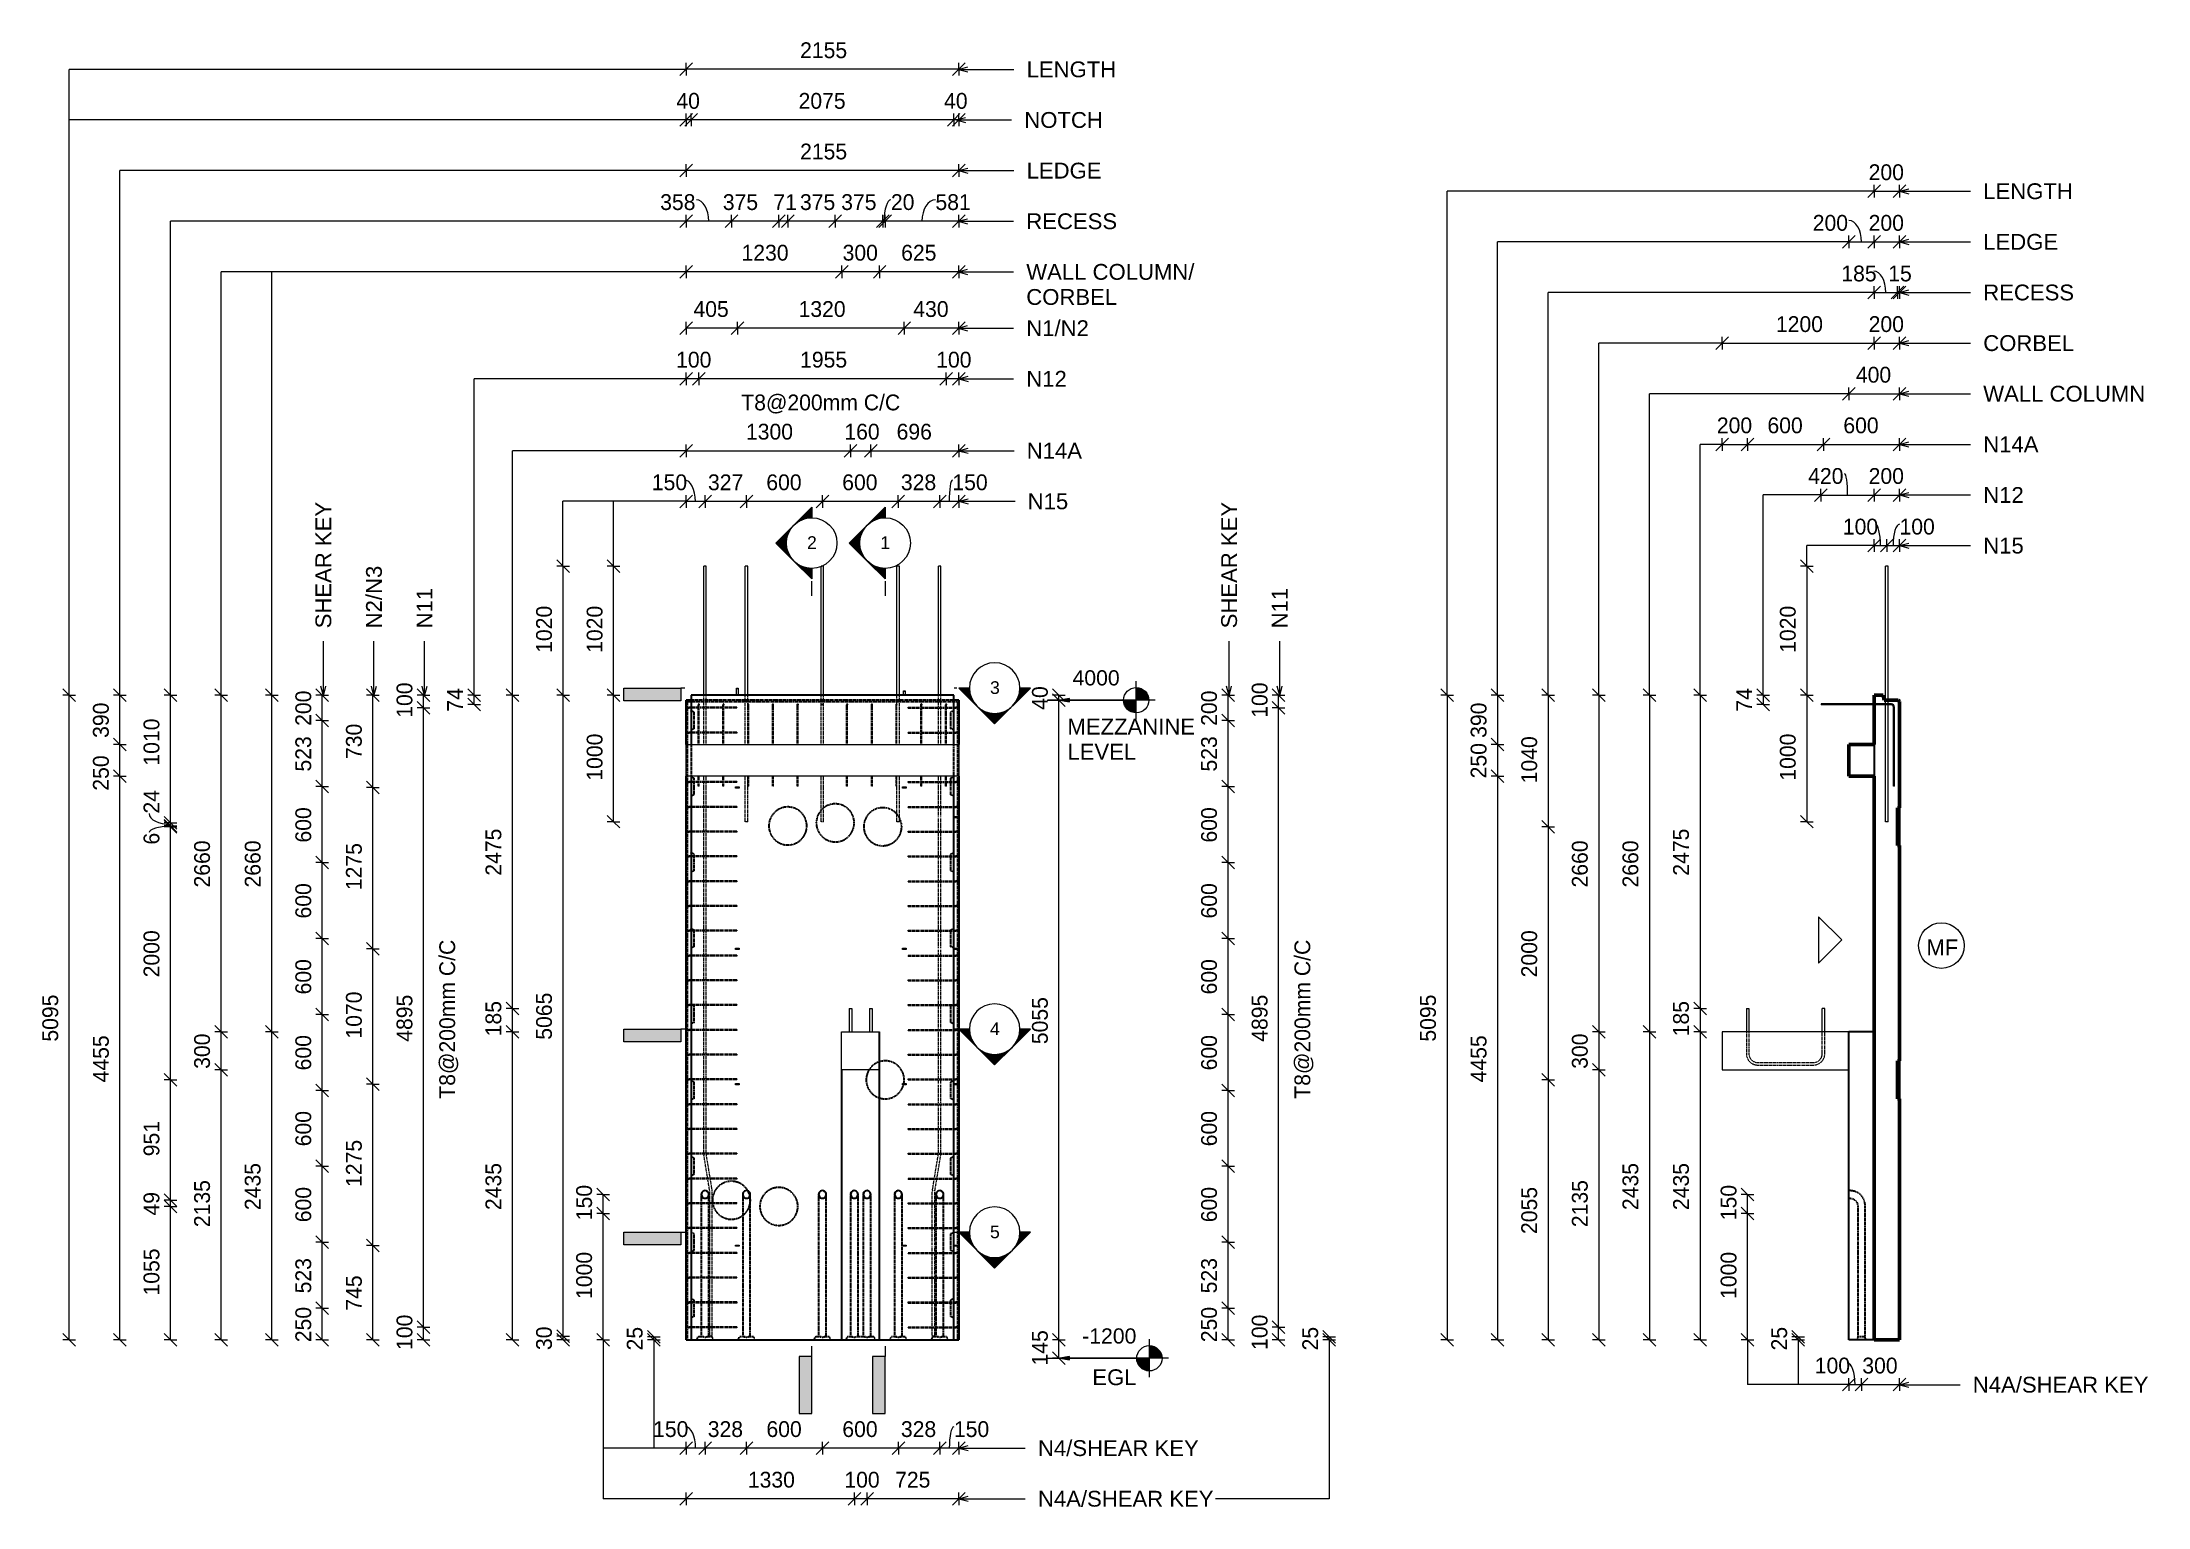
# Model space of a CAD drawing. Header units: millimetres. Extents: x 11044 to 27690, y -2714 to 8859.
import ezdxf

# ---------------------------------------------------------------- set-up
doc = ezdxf.new("R2010")
doc.units = ezdxf.units.MM
doc.linetypes.add('Dash', pattern=[6.36, 3.18, -3.18])
for name, color, linetype, lineweight in [('A-ANNO-DIMS', 211, 'Continuous', 9), ('A-ANNO-DIMS-50', 211, 'Continuous', 9), ('A-DETL-MBND', 5, 'Continuous', 18), ('A-GENM', 13, 'Continuous', 18), ('A-WALL', 113, 'Continuous', 25), ('A-WALL-HDLN', 110, 'Dash', 25), ('G-ANNO-DIMS', 111, 'Continuous', 9), ('G-ANNO-SYMB', 111, 'Continuous', 9), ('G-ANNO-TEXT', 231, 'Continuous', 9), ('S-BEAM', 12, 'Continuous', 18), ('S-RBAR', 171, 'Continuous', 18)]:
    doc.layers.add(name, color=color, linetype=linetype, lineweight=lineweight)
doc.styles.add('Arial', font='arial.ttf', dxfattribs={"height": 100})
doc.styles.add('Arial_1', font='arial.ttf', dxfattribs={"height": 125})
doc.styles.add('Arial_2', font='arial.ttf', dxfattribs={"height": 120})
doc.styles.add('Nirmala UI Semilight', font='NirmalaS.ttf', dxfattribs={"height": 125})
doc.dimstyles.new('Arrow_Filled_-_2_5_NI_UI', dxfattribs={"dimscale": 304.8, "dimtxt": 130.920493, "dimasz": 0.328084, "dimexe": 0.164042, "dimexo": 0.0625, "dimgap": 0.164042, "dimtad": 1, "dimdec": 4, "dimzin": 0, "dimdsep": 46, "dimtxsty": 'Nirmala UI Semilight', "dimblk1": 'OBLIQUE', "dimblk2": 'OBLIQUE', "dimsah": 1, "dimcen": 0.09, "dimazin": 0, "dimtfac": 1, "dimtdec": 4, "dimtix": 1, "dimtmove": 0, "dimatfit": 3, "dimfxl": 0.164042, "dimfxlon": 1, "dimtvp": 1, "dimtolj": 1, "dimtzin": 0, "dimarcsym": 2})
doc.dimstyles.new('Arrow_Filled_-_2_5_NI_UI_1', dxfattribs={"dimscale": 304.8, "dimtxt": 130.920493, "dimasz": 0.328084, "dimexe": 0.164042, "dimexo": 0.0625, "dimgap": 0.164042, "dimtad": 1, "dimdec": 4, "dimzin": 0, "dimdsep": 46, "dimtxsty": 'Nirmala UI Semilight', "dimblk1": 'OBLIQUE', "dimblk2": 'OBLIQUE', "dimsah": 1, "dimcen": 0.09, "dimazin": 0, "dimtfac": 1, "dimtdec": 4, "dimtix": 1, "dimtmove": 1, "dimatfit": 3, "dimfxl": 0.164042, "dimfxlon": 1, "dimtvp": 1, "dimtolj": 1, "dimtzin": 0, "dimarcsym": 2})
doc.dimstyles.new('Arrow_Filled_-_2_5_NI_UI_2', dxfattribs={"dimscale": 304.8, "dimtxt": 130.920493, "dimasz": 0.328084, "dimexe": 0.164042, "dimexo": 0.0625, "dimgap": 0.164042, "dimtad": 1, "dimdec": 4, "dimzin": 0, "dimdsep": 46, "dimtxsty": 'Nirmala UI Semilight', "dimblk1": 'OBLIQUE', "dimblk2": 'OBLIQUE', "dimsah": 1, "dimcen": 0.09, "dimazin": 0, "dimtfac": 1, "dimtdec": 4, "dimtix": 1, "dimtmove": 2, "dimatfit": 3, "dimfxl": 0.164042, "dimfxlon": 1, "dimtvp": 1, "dimtolj": 1, "dimtzin": 0, "dimarcsym": 2})

msp = doc.modelspace()

# ---------------------------------------------------------------- texts
at = {"layer": 'G-ANNO-SYMB', "char_height": 100, "width": 96.2025, "attachment_point": 1, "style": 'Arial'}
for s, insert in [('2', (17090.55816, 4955.11769)), ('1', (17670.55816, 4955.11769)), ('3', (18537.12097, 3809.42985)), ('4', (18537.12097, 1113.83385)), ('5', (18537.12097, -491.16615))]:
    msp.add_mtext(s, dxfattribs=dict(at, insert=insert))
at = {"layer": 'G-ANNO-TEXT', "color": 7, "char_height": 125, "attachment_point": 1, "style": 'Arial_1'}
for s, insert, width, rotation in [('LENGTH', (18826.81241, 8706.78623), 857.805625, 0.000598648), ('NOTCH', (18808.45972, 8307.02061), 753.58625, 0.000598648), ('LEDGE', (18826.81241, 7906.78623), 713.501875, 0.000598648), ('LENGTH', (26388.84202, 7743.90596), 857.805625, 359.999698981), ('RECESS', (18824.00827, 7506.78623), 865.8225, 0.000598648), ('LEDGE', (26388.83991, 7343.90596), 713.501875, 359.999698981), ('WALL COLUMN/', (18824.01245, 7106.78623), 1611.391875, 0.000598648), ('CORBEL', (18824.01452, 6908.34873), 865.8225, 0.000598648), ('RECESS', (26388.83781, 6943.90596), 865.8225, 359.999698981), ('N1/N2', (18824.0171, 6661.78623), 597.2571875, 0.000598648), ('CORBEL', (26388.83571, 6543.90596), 865.8225, 359.999698981), ('N12', (18824.02545, 6261.78623), 384.81, 0.000598648), ('WALL COLUMN', (26388.83361, 6143.90596), 1551.2653125, 359.999698981), ('N14A', (18827.56068, 5693.67112), 525.1053125, 0.000598648), ('N14A', (26388.83151, 5743.90596), 525.1053125, 359.999698981), ('N12', (26388.82941, 5343.90596), 384.81, 359.999698981), ('SHEAR KEY', (13204.75703, 4227.50829), 1206.5396875, 90), ('N15', (18835.06486, 5293.67112), 384.81, 0.000598648), ('SHEAR KEY', (20364.75703, 4227.50829), 1206.5396875, 90), ('N15', (26388.82731, 4943.90596), 384.81, 359.999698981), ('N2/N3', (13604.75703, 4227.50411), 597.2571875, 90), ('N11', (14004.75703, 4227.51247), 384.81, 90), ('N11', (20764.75703, 4227.51247), 384.81, 90), ('MEZZANINE', (19149.27525, 3513.72181), 1214.5565625, 0.000598648), ('LEVEL', (19149.27733, 3315.28431), 653.3753125, 0.000598648), ('MF', (25939.53853, 1769.52957), 300.6328125, 359.999698981), ('EGL', (19346.19771, -1627.23643), 420.8859375, 0.000598648), ('N4A/SHEAR KEY', (26306.54729, -1686.06577), 1675.526875, 359.999698981), ('N4/SHEAR KEY', (18916.36442, -2187.23827), 1535.2315625, 0.000598648), ('N4A/SHEAR KEY', (18916.3686, -2587.23827), 1675.526875, 0.000598648)]:
    msp.add_mtext(s, dxfattribs=dict(at, insert=insert, width=width, rotation=rotation))

# ---------------------------------------------------------------- blocks, each defined once
blk = doc.blocks.new('RR spread anchor face based - RR-SA-2_5-200-1726821-Elevation Front')
at = {"layer": 'A-GENM'}
for p, q in [((16525, -645), (16527, -645)), ((16525, -655), (16525, -645)), ((16527, -655), (16525, -655)), ((16527, -645), (16552, -645)), ((16527, -645), (16527, -655)), ((16552, -655), (16527, -655)), ((16552, -645), (16555, -645)), ((16552, -645), (16552, -655)), ((16555, -655), (16552, -655)), ((16555, -645), (16555, -655))]:
    blk.add_line(p, q, dxfattribs=at)
blk = doc.blocks.new('RR spread anchor face based - RR-SA-4_0-180-1726831-Elevation Front')
at = {"layer": 'A-GENM'}
for p, q in [((16534, 3749), (16534, 3754)), ((16534, 3754), (16546, 3754)), ((16534, 3700), (16534, 3749)), ((16546, 3749), (16534, 3749)), ((16546, 3754), (16546, 3749)), ((16546, 3749), (16546, 3700))]:
    blk.add_line(p, q, dxfattribs=at)
blk = doc.blocks.new('RR spread anchor face based - RR-SA-4_0-180-V1-Elevation Front')
at = {"layer": 'A-GENM'}
for p, q in [((17854, 3729), (17854, 3734)), ((17854, 3734), (17866, 3734)), ((17854, 3700), (17854, 3729)), ((17866, 3729), (17854, 3729)), ((17866, 3734), (17866, 3729)), ((17866, 3729), (17866, 3700))]:
    blk.add_line(p, q, dxfattribs=at)
blk = doc.blocks.new('RR spread anchor face based - RR-SA-2_5-200-2134315-Elevation Front')
at = {"layer": 'A-GENM'}
for p, q in [((17845, -645), (17848, -645)), ((17845, -655), (17845, -645)), ((17848, -655), (17845, -655)), ((17848, -645), (17873, -645)), ((17848, -655), (17848, -645)), ((17873, -655), (17848, -655)), ((17873, -645), (17875, -645)), ((17873, -655), (17873, -645)), ((17875, -655), (17873, -655)), ((17875, -645), (17875, -655))]:
    blk.add_line(p, q, dxfattribs=at)
blk = doc.blocks.new('RR spread anchor face based - RR-SA-2_5-250-1726823-Elevation Front')
at = {"layer": 'A-GENM'}
for p, q in [((18250, 1700), (18288, 1700)), ((18288, 1690), (18250, 1690)), ((18288, 1700), (18293, 1700)), ((18288, 1690), (18288, 1700)), ((18293, 1690), (18288, 1690)), ((18293, 1700), (18293, 1690))]:
    blk.add_line(p, q, dxfattribs=at)
blk = doc.blocks.new('Detail View - M_Section Tail - Filled Horizontal-14034-Elevation Front')
at = {"layer": 'G-ANNO-SYMB'}
blk.add_hatch(color=256, dxfattribs=at).paths.add_polyline_path([(16093, 3656), (16093, 3756), (15643, 3756), (15643, 3656)])
for p, q in [((15643, 3656), (15643, 3756)), ((15643, 3756), (16093, 3756)), ((16093, 3756), (16093, 3656)), ((16093, 3656), (15643, 3656))]:
    blk.add_line(p, q, dxfattribs=at)
blk = doc.blocks.new('Detail View - M_Section Head - Filled SHOP DWG-1002450-Elevation Front')
at = {"layer": 'G-ANNO-SYMB'}
h = blk.add_hatch(color=256, dxfattribs=at)
edge = h.paths.add_edge_path()
edge.add_line((18291, 3756), (18374, 3756))
edge.add_arc((18574, 3756), 200, 180, 225)
edge.add_line((18432, 3614), (18291, 3756))
h = blk.add_hatch(color=256, dxfattribs=at)
edge = h.paths.add_edge_path()
edge.add_line((18857, 3756), (18715, 3614))
edge.add_arc((18574, 3756), 200, 315, 360)
edge.add_line((18774, 3756), (18857, 3756))
h = blk.add_hatch(color=256, dxfattribs=at)
edge = h.paths.add_edge_path()
edge.add_line((18574, 3473), (18432, 3614))
edge.add_arc((18574, 3756), 200, 225, 270)
edge.add_line((18574, 3556), (18574, 3473))
h = blk.add_hatch(color=256, dxfattribs=at)
edge = h.paths.add_edge_path()
edge.add_line((18574, 3473), (18574, 3556))
edge.add_arc((18574, 3756), 200, 270, 315)
edge.add_line((18715, 3614), (18574, 3473))
for p, q in [((18574, 3473), (18291, 3756)), ((18374, 3756), (18291, 3756)), ((18291, 3756), (18432, 3614)), ((18374, 3756), (18291, 3756)), ((18574, 3473), (18857, 3756)), ((18715, 3614), (18857, 3756)), ((18774, 3756), (18857, 3756)), ((18857, 3756), (18774, 3756)), ((18432, 3614), (18574, 3473)), ((18574, 3473), (18715, 3614)), ((18574, 3556), (18574, 3473)), ((18574, 3473), (18574, 3556))]:
    blk.add_line(p, q, dxfattribs=at)
for start, end in [(360, 180), (180, 360), (180, 225), (315, 0), (225, 270), (270, 315)]:
    blk.add_arc((18574, 3756), 200, start, end, dxfattribs=at)
blk = doc.blocks.new('DIMBLOCK1-Elevation Front')
at = {"layer": 'A-ANNO-DIMS-50'}
for p, q in [((11259, 3700), (11209, 3750)), ((11259, 3700), (11209, 3700)), ((11259, -1395), (11259, 3700)), ((11259, 3700), (11309, 3650)), ((11259, 3700), (11309, 3700)), ((11259, -1395), (11209, -1345)), ((11259, -1395), (11209, -1395)), ((11259, -1395), (11309, -1445)), ((11259, -1395), (11309, -1395))]:
    blk.add_line(p, q, dxfattribs=at)
at = {"layer": 'A-ANNO-DIMS-50', "color": 0, "insert": (11046, 962), "char_height": 125, "width": 457.03, "attachment_point": 1, "rotation": 90, "line_spacing_factor": 1.142579, "style": 'Nirmala UI Semilight'}
blk.add_mtext('5095', dxfattribs=at)
blk = doc.blocks.new('_Oblique')
at = {"color": 0, "linetype": 'ByBlock', "lineweight": -2}
blk.add_line((-0.5, -0.5), (0.5, 0.5), dxfattribs=at)
blk = doc.blocks.new('DIMBLOCK2-Elevation Front')
at = {"layer": 'A-ANNO-DIMS-50'}
for p, q in [((19082, -1395), (19032, -1345)), ((19082, -1395), (19032, -1395)), ((19082, -1540), (19032, -1490)), ((19082, -1540), (19082, -1395)), ((19082, -1395), (19132, -1445)), ((19082, -1395), (19132, -1395)), ((19082, -1540), (19032, -1540)), ((19082, -1540), (19132, -1590)), ((19082, -1540), (19132, -1540))]:
    blk.add_line(p, q, dxfattribs=at)
at = {"layer": 'A-ANNO-DIMS-50', "color": 0, "insert": (18869, -1597), "char_height": 125, "width": 311.35, "attachment_point": 1, "rotation": 90, "line_spacing_factor": 1.142579, "style": 'Nirmala UI Semilight'}
blk.add_mtext('145', dxfattribs=at)
blk = doc.blocks.new('DIMBLOCK3-Elevation Front')
at = {"layer": 'A-ANNO-DIMS-50'}
for p, q in [((19082, 3660), (19032, 3710)), ((19082, 3660), (19032, 3660)), ((19082, -1395), (19082, 3660)), ((19082, 3660), (19132, 3610)), ((19082, 3660), (19132, 3660)), ((19082, -1395), (19032, -1345)), ((19082, -1395), (19032, -1395)), ((19082, -1395), (19132, -1445)), ((19082, -1395), (19132, -1395))]:
    blk.add_line(p, q, dxfattribs=at)
at = {"layer": 'A-ANNO-DIMS-50', "color": 0, "insert": (18869, 942), "char_height": 125, "width": 457.03, "attachment_point": 1, "rotation": 90, "line_spacing_factor": 1.142579, "style": 'Nirmala UI Semilight'}
blk.add_mtext('5055', dxfattribs=at)
blk = doc.blocks.new('DIMBLOCK4-Elevation Front')
at = {"layer": 'A-ANNO-DIMS-50'}
for p, q in [((19082, 3700), (19032, 3750)), ((19082, 3660), (19032, 3710)), ((19082, 3700), (19032, 3700)), ((19082, 3660), (19082, 3700)), ((19082, 3700), (19132, 3650)), ((19082, 3700), (19132, 3700)), ((19082, 3660), (19032, 3660)), ((19082, 3660), (19132, 3610)), ((19082, 3660), (19132, 3660))]:
    blk.add_line(p, q, dxfattribs=at)
at = {"layer": 'A-ANNO-DIMS-50', "color": 0, "insert": (18869, 3584), "char_height": 125, "width": 231.37, "attachment_point": 1, "rotation": 90, "line_spacing_factor": 1.142579, "style": 'Nirmala UI Semilight'}
blk.add_mtext('40', dxfattribs=at)
blk = doc.blocks.new('Spot Elevations - M_Spot Elevation - Target Filled-10609-Elevation Front')
at = {"layer": 'G-ANNO-DIMS'}
h = blk.add_hatch(color=256, dxfattribs=at)
edge = h.paths.add_edge_path()
edge.add_line((19797, -1540), (19897, -1540))
edge.add_arc((19797, -1540), 100, 0, 90)
edge.add_line((19797, -1440), (19797, -1540))
h = blk.add_hatch(color=256, dxfattribs=at)
edge = h.paths.add_edge_path()
edge.add_line((19797, -1540), (19697, -1540))
edge.add_arc((19797, -1540), 100, 180, 270)
edge.add_line((19797, -1640), (19797, -1540))
for p, q in [((19797, -1690), (19797, -1390)), ((19947, -1540), (19097, -1540))]:
    blk.add_line(p, q, dxfattribs=at)
blk.add_circle((19797, -1540), 100, dxfattribs=at)
blk = doc.blocks.new('DIMBLOCK5-Elevation Front')
at = {"layer": 'A-ANNO-DIMS-50'}
for p, q in [((18140, 5231), (18090, 5181)), ((18140, 5231), (18190, 5281)), ((18140, 5231), (18140, 5281)), ((18290, 5231), (18140, 5231)), ((18140, 5231), (18140, 5181)), ((18290, 5231), (18240, 5181)), ((18290, 5231), (18340, 5281)), ((18290, 5231), (18290, 5281)), ((18290, 5231), (18290, 5181))]:
    blk.add_line(p, q, dxfattribs=at)
blk.add_ellipse((18240, 5231), major_axis=(0, 169), ratio=0.151143, start_param=0, end_param=1.570796, dxfattribs=at)
at = {"layer": 'A-ANNO-DIMS-50', "color": 0, "insert": (18240, 5444), "char_height": 125, "width": 308.5, "attachment_point": 1, "line_spacing_factor": 1.142579, "style": 'Nirmala UI Semilight'}
blk.add_mtext('150', dxfattribs=at)
blk = doc.blocks.new('DIMBLOCK6-Elevation Front')
at = {"layer": 'A-ANNO-DIMS-50'}
for p, q in [((17812, 5231), (17762, 5181)), ((17812, 5231), (17862, 5281)), ((17812, 5231), (17812, 5281)), ((18140, 5231), (17812, 5231)), ((17812, 5231), (17812, 5181)), ((18140, 5231), (18090, 5181)), ((18140, 5231), (18190, 5281)), ((18140, 5231), (18140, 5281)), ((18140, 5231), (18140, 5181))]:
    blk.add_line(p, q, dxfattribs=at)
at = {"layer": 'A-ANNO-DIMS-50', "color": 0, "insert": (17833, 5444), "char_height": 125, "width": 342.77, "attachment_point": 1, "line_spacing_factor": 1.142579, "style": 'Nirmala UI Semilight'}
blk.add_mtext('328', dxfattribs=at)
blk = doc.blocks.new('DIMBLOCK7-Elevation Front')
at = {"layer": 'A-ANNO-DIMS-50'}
for p, q in [((17212, 5231), (17162, 5181)), ((17212, 5231), (17262, 5281)), ((17212, 5231), (17212, 5281)), ((17812, 5231), (17212, 5231)), ((17212, 5231), (17212, 5181)), ((17812, 5231), (17762, 5181)), ((17812, 5231), (17862, 5281)), ((17812, 5231), (17812, 5281)), ((17812, 5231), (17812, 5181))]:
    blk.add_line(p, q, dxfattribs=at)
at = {"layer": 'A-ANNO-DIMS-50', "color": 0, "insert": (17369, 5444), "char_height": 125, "width": 342.77, "attachment_point": 1, "line_spacing_factor": 1.142579, "style": 'Nirmala UI Semilight'}
blk.add_mtext('600', dxfattribs=at)
blk = doc.blocks.new('DIMBLOCK8-Elevation Front')
at = {"layer": 'A-ANNO-DIMS-50'}
for p, q in [((16612, 5231), (16562, 5181)), ((16612, 5231), (16662, 5281)), ((16612, 5231), (16612, 5281)), ((17212, 5231), (16612, 5231)), ((16612, 5231), (16612, 5181)), ((17212, 5231), (17162, 5181)), ((17212, 5231), (17262, 5281)), ((17212, 5231), (17212, 5281)), ((17212, 5231), (17212, 5181))]:
    blk.add_line(p, q, dxfattribs=at)
at = {"layer": 'A-ANNO-DIMS-50', "color": 0, "insert": (16769, 5444), "char_height": 125, "width": 342.77, "attachment_point": 1, "line_spacing_factor": 1.142579, "style": 'Nirmala UI Semilight'}
blk.add_mtext('600', dxfattribs=at)
blk = doc.blocks.new('DIMBLOCK9-Elevation Front')
at = {"layer": 'A-ANNO-DIMS-50'}
for p, q in [((16285, 5231), (16235, 5181)), ((16285, 5231), (16335, 5281)), ((16285, 5231), (16285, 5281)), ((16612, 5231), (16285, 5231)), ((16285, 5231), (16285, 5181)), ((16612, 5231), (16562, 5181)), ((16612, 5231), (16662, 5281)), ((16612, 5231), (16612, 5281)), ((16612, 5231), (16612, 5181))]:
    blk.add_line(p, q, dxfattribs=at)
at = {"layer": 'A-ANNO-DIMS-50', "color": 0, "insert": (16308, 5444), "char_height": 125, "width": 337.06, "attachment_point": 1, "line_spacing_factor": 1.142579, "style": 'Nirmala UI Semilight'}
blk.add_mtext('327', dxfattribs=at)
blk = doc.blocks.new('DIMBLOCK10-Elevation Front')
at = {"layer": 'A-ANNO-DIMS-50'}
for p, q in [((16135, 5231), (16085, 5181)), ((16135, 5231), (16185, 5281)), ((16135, 5231), (16135, 5281)), ((16285, 5231), (16135, 5231)), ((16135, 5231), (16135, 5181)), ((16285, 5231), (16235, 5181)), ((16285, 5231), (16335, 5281)), ((16285, 5231), (16285, 5281)), ((16285, 5231), (16285, 5181))]:
    blk.add_line(p, q, dxfattribs=at)
blk.add_ellipse((16121, 5231), major_axis=(0, 169), ratio=0.522434, start_param=4.712389, end_param=6.283185, dxfattribs=at)
at = {"layer": 'A-ANNO-DIMS-50', "color": 0, "insert": (15864, 5444), "char_height": 125, "width": 308.5, "attachment_point": 1, "line_spacing_factor": 1.142579, "style": 'Nirmala UI Semilight'}
blk.add_mtext('150', dxfattribs=at)
blk = doc.blocks.new('DIMBLOCK11-Elevation Front')
at = {"layer": 'A-ANNO-DIMS-50'}
for p, q in [((16135, 5631), (16185, 5681)), ((16135, 5631), (16135, 5681)), ((17435, 5631), (17485, 5681)), ((17435, 5631), (17435, 5681)), ((16135, 5631), (16085, 5581)), ((16135, 5631), (17435, 5631)), ((16135, 5631), (16135, 5581)), ((17435, 5631), (17385, 5581)), ((17435, 5631), (17435, 5581))]:
    blk.add_line(p, q, dxfattribs=at)
at = {"layer": 'A-ANNO-DIMS-50', "color": 0, "insert": (16608, 5844), "char_height": 125, "width": 422.75, "attachment_point": 1, "line_spacing_factor": 1.142579, "style": 'Nirmala UI Semilight'}
blk.add_mtext('1300', dxfattribs=at)
blk = doc.blocks.new('DIMBLOCK12-Elevation Front')
at = {"layer": 'A-ANNO-DIMS-50'}
for p, q in [((17435, 5631), (17485, 5681)), ((17435, 5631), (17435, 5681)), ((17595, 5631), (17645, 5681)), ((17595, 5631), (17595, 5681)), ((17435, 5631), (17385, 5581)), ((17435, 5631), (17595, 5631)), ((17435, 5631), (17435, 5581)), ((17595, 5631), (17545, 5581)), ((17595, 5631), (17595, 5581))]:
    blk.add_line(p, q, dxfattribs=at)
at = {"layer": 'A-ANNO-DIMS-50', "color": 0, "insert": (17386, 5844), "char_height": 125, "width": 308.5, "attachment_point": 1, "line_spacing_factor": 1.142579, "style": 'Nirmala UI Semilight'}
blk.add_mtext('160', dxfattribs=at)
blk = doc.blocks.new('DIMBLOCK13-Elevation Front')
at = {"layer": 'A-ANNO-DIMS-50'}
for p, q in [((17595, 5631), (17645, 5681)), ((17595, 5631), (17595, 5681)), ((18290, 5631), (18340, 5681)), ((18290, 5631), (18290, 5681)), ((17595, 5631), (17545, 5581)), ((17595, 5631), (18290, 5631)), ((17595, 5631), (17595, 5581)), ((18290, 5631), (18240, 5581)), ((18290, 5631), (18290, 5581))]:
    blk.add_line(p, q, dxfattribs=at)
at = {"layer": 'A-ANNO-DIMS-50', "color": 0, "insert": (17799, 5844), "char_height": 125, "width": 342.77, "attachment_point": 1, "line_spacing_factor": 1.142579, "style": 'Nirmala UI Semilight'}
blk.add_mtext('696', dxfattribs=at)
blk = doc.blocks.new('DIMBLOCK14-Elevation Front')
at = {"layer": 'A-ANNO-DIMS-50'}
for p, q in [((15162, -1365), (15112, -1315)), ((15162, -1395), (15112, -1345)), ((15162, -1365), (15112, -1365)), ((15162, -1395), (15112, -1395)), ((15162, -1395), (15162, -1365)), ((15162, -1365), (15212, -1415)), ((15162, -1365), (15212, -1365)), ((15162, -1395), (15212, -1445)), ((15162, -1395), (15212, -1395))]:
    blk.add_line(p, q, dxfattribs=at)
at = {"layer": 'A-ANNO-DIMS-50', "color": 0, "insert": (14949, -1475), "char_height": 125, "width": 228.52, "attachment_point": 1, "rotation": 90, "line_spacing_factor": 1.142579, "style": 'Nirmala UI Semilight'}
blk.add_mtext('30', dxfattribs=at)
blk = doc.blocks.new('DIMBLOCK15-Elevation Front')
at = {"layer": 'A-ANNO-DIMS-50'}
for p, q in [((15162, 3700), (15112, 3750)), ((15162, 3700), (15112, 3700)), ((15162, -1365), (15162, 3700)), ((15162, 3700), (15212, 3650)), ((15162, 3700), (15212, 3700)), ((15162, -1365), (15112, -1315)), ((15162, -1365), (15112, -1365)), ((15162, -1365), (15212, -1415)), ((15162, -1365), (15212, -1365))]:
    blk.add_line(p, q, dxfattribs=at)
at = {"layer": 'A-ANNO-DIMS-50', "color": 0, "insert": (14949, 977), "char_height": 125, "width": 457.03, "attachment_point": 1, "rotation": 90, "line_spacing_factor": 1.142579, "style": 'Nirmala UI Semilight'}
blk.add_mtext('5065', dxfattribs=at)
blk = doc.blocks.new('DIMBLOCK16-Elevation Front')
at = {"layer": 'A-ANNO-DIMS-50'}
for p, q in [((15162, 4720), (15112, 4770)), ((15162, 4720), (15112, 4720)), ((15162, 3700), (15162, 4720)), ((15162, 4720), (15212, 4670)), ((15162, 4720), (15212, 4720)), ((15162, 3700), (15112, 3750)), ((15162, 3700), (15112, 3700)), ((15162, 3700), (15212, 3650)), ((15162, 3700), (15212, 3700))]:
    blk.add_line(p, q, dxfattribs=at)
at = {"layer": 'A-ANNO-DIMS-50', "color": 0, "insert": (14949, 4034), "char_height": 125, "width": 422.75, "attachment_point": 1, "rotation": 90, "line_spacing_factor": 1.142579, "style": 'Nirmala UI Semilight'}
blk.add_mtext('1020', dxfattribs=at)
blk = doc.blocks.new('DIMBLOCK17-Elevation Front')
at = {"layer": 'A-ANNO-DIMS-50'}
for p, q in [((15562, 3700), (15512, 3750)), ((15562, 3700), (15512, 3700)), ((15562, 2700), (15562, 3700)), ((15562, 3700), (15612, 3650)), ((15562, 3700), (15612, 3700)), ((15562, 2700), (15512, 2750)), ((15562, 2700), (15512, 2700)), ((15562, 2700), (15612, 2650)), ((15562, 2700), (15612, 2700))]:
    blk.add_line(p, q, dxfattribs=at)
at = {"layer": 'A-ANNO-DIMS-50', "color": 0, "insert": (15349, 3024), "char_height": 125, "width": 422.75, "attachment_point": 1, "rotation": 90, "line_spacing_factor": 1.142579, "style": 'Nirmala UI Semilight'}
blk.add_mtext('1000', dxfattribs=at)
blk = doc.blocks.new('DIMBLOCK18-Elevation Front')
at = {"layer": 'A-ANNO-DIMS-50'}
for p, q in [((15562, 4720), (15512, 4770)), ((15562, 4720), (15512, 4720)), ((15562, 3700), (15562, 4720)), ((15562, 4720), (15612, 4670)), ((15562, 4720), (15612, 4720)), ((15562, 3700), (15512, 3750)), ((15562, 3700), (15512, 3700)), ((15562, 3700), (15612, 3650)), ((15562, 3700), (15612, 3700))]:
    blk.add_line(p, q, dxfattribs=at)
at = {"layer": 'A-ANNO-DIMS-50', "color": 0, "insert": (15349, 4034), "char_height": 125, "width": 422.75, "attachment_point": 1, "rotation": 90, "line_spacing_factor": 1.142579, "style": 'Nirmala UI Semilight'}
blk.add_mtext('1020', dxfattribs=at)
blk = doc.blocks.new('DIMBLOCK19-Elevation Front')
at = {"layer": 'A-ANNO-DIMS-50'}
for p, q in [((14762, 1040), (14712, 1090)), ((14762, 1040), (14712, 1040)), ((14762, -1395), (14762, 1040)), ((14762, 1040), (14812, 990)), ((14762, 1040), (14812, 1040)), ((14762, -1395), (14712, -1345)), ((14762, -1395), (14712, -1395)), ((14762, -1395), (14812, -1445)), ((14762, -1395), (14812, -1395))]:
    blk.add_line(p, q, dxfattribs=at)
at = {"layer": 'A-ANNO-DIMS-50', "color": 0, "insert": (14549, -369), "char_height": 125, "width": 459.89, "attachment_point": 1, "rotation": 90, "line_spacing_factor": 1.142579, "style": 'Nirmala UI Semilight'}
blk.add_mtext('2435', dxfattribs=at)
blk = doc.blocks.new('DIMBLOCK20-Elevation Front')
at = {"layer": 'A-ANNO-DIMS-50'}
for p, q in [((14762, 1225), (14712, 1275)), ((14762, 1225), (14712, 1225)), ((14762, 1040), (14762, 1225)), ((14762, 1225), (14812, 1175)), ((14762, 1225), (14812, 1225)), ((14762, 1040), (14712, 1090)), ((14762, 1040), (14712, 1040)), ((14762, 1040), (14812, 990)), ((14762, 1040), (14812, 1040))]:
    blk.add_line(p, q, dxfattribs=at)
at = {"layer": 'A-ANNO-DIMS-50', "color": 0, "insert": (14549, 1004), "char_height": 125, "width": 308.5, "attachment_point": 1, "rotation": 90, "line_spacing_factor": 1.142579, "style": 'Nirmala UI Semilight'}
blk.add_mtext('185', dxfattribs=at)
blk = doc.blocks.new('DIMBLOCK21-Elevation Front')
at = {"layer": 'A-ANNO-DIMS-50'}
for p, q in [((14762, 3700), (14712, 3750)), ((14762, 3700), (14712, 3700)), ((14762, 1225), (14762, 3700)), ((14762, 3700), (14812, 3650)), ((14762, 3700), (14812, 3700)), ((14762, 1225), (14712, 1275)), ((14762, 1225), (14712, 1225)), ((14762, 1225), (14812, 1175)), ((14762, 1225), (14812, 1225))]:
    blk.add_line(p, q, dxfattribs=at)
at = {"layer": 'A-ANNO-DIMS-50', "color": 0, "insert": (14549, 2273), "char_height": 125, "width": 454.18, "attachment_point": 1, "rotation": 90, "line_spacing_factor": 1.142579, "style": 'Nirmala UI Semilight'}
blk.add_mtext('2475', dxfattribs=at)
blk = doc.blocks.new('DIMBLOCK22-Elevation Front')
at = {"layer": 'A-ANNO-DIMS-50'}
for p, q in [((18190, 6200), (18140, 6150)), ((18190, 6200), (18240, 6250)), ((18190, 6200), (18190, 6250)), ((18290, 6200), (18190, 6200)), ((18190, 6200), (18190, 6150)), ((18290, 6200), (18240, 6150)), ((18290, 6200), (18340, 6250)), ((18290, 6200), (18290, 6250)), ((18290, 6200), (18290, 6150))]:
    blk.add_line(p, q, dxfattribs=at)
at = {"layer": 'A-ANNO-DIMS-50', "color": 0, "insert": (18112, 6413), "char_height": 125, "width": 308.5, "attachment_point": 1, "line_spacing_factor": 1.142579, "style": 'Nirmala UI Semilight'}
blk.add_mtext('100', dxfattribs=at)
blk = doc.blocks.new('DIMBLOCK23-Elevation Front')
at = {"layer": 'A-ANNO-DIMS-50'}
for p, q in [((16235, 6200), (16185, 6150)), ((16235, 6200), (16285, 6250)), ((16235, 6200), (16235, 6250)), ((18190, 6200), (16235, 6200)), ((16235, 6200), (16235, 6150)), ((18190, 6200), (18140, 6150)), ((18190, 6200), (18240, 6250)), ((18190, 6200), (18190, 6250)), ((18190, 6200), (18190, 6150))]:
    blk.add_line(p, q, dxfattribs=at)
at = {"layer": 'A-ANNO-DIMS-50', "color": 0, "char_height": 125, "attachment_point": 1, "line_spacing_factor": 1.142579, "style": 'Nirmala UI Semilight'}
for s, insert, width in [('1955', (17036, 6413), 422.75), ('T8@200mm C/C', (16571, 6075), 1539.62)]:
    blk.add_mtext(s, dxfattribs=dict(at, insert=insert, width=width))
blk = doc.blocks.new('DIMBLOCK24-Elevation Front')
at = {"layer": 'A-ANNO-DIMS-50'}
for p, q in [((16135, 6200), (16085, 6150)), ((16135, 6200), (16185, 6250)), ((16135, 6200), (16135, 6250)), ((16235, 6200), (16135, 6200)), ((16135, 6200), (16135, 6150)), ((16235, 6200), (16185, 6150)), ((16235, 6200), (16285, 6250)), ((16235, 6200), (16235, 6250)), ((16235, 6200), (16235, 6150))]:
    blk.add_line(p, q, dxfattribs=at)
at = {"layer": 'A-ANNO-DIMS-50', "color": 0, "insert": (16056, 6413), "char_height": 125, "width": 308.5, "attachment_point": 1, "line_spacing_factor": 1.142579, "style": 'Nirmala UI Semilight'}
blk.add_mtext('100', dxfattribs=at)
blk = doc.blocks.new('DIMBLOCK25-Elevation Front')
at = {"layer": 'A-ANNO-DIMS-50'}
for p, q in [((14459, 3700), (14409, 3750)), ((14459, 3700), (14409, 3700)), ((14459, 3626), (14409, 3676)), ((14459, 3626), (14459, 3700)), ((14459, 3700), (14509, 3650)), ((14459, 3700), (14509, 3700)), ((14459, 3626), (14409, 3626)), ((14459, 3626), (14509, 3576)), ((14459, 3626), (14509, 3626))]:
    blk.add_line(p, q, dxfattribs=at)
at = {"layer": 'A-ANNO-DIMS-50', "color": 0, "insert": (14246, 3569), "char_height": 125, "width": 225.66, "attachment_point": 1, "rotation": 90, "line_spacing_factor": 1.142579, "style": 'Nirmala UI Semilight'}
blk.add_mtext('74', dxfattribs=at)
blk = doc.blocks.new('DIMBLOCK26-Elevation Front')
at = {"layer": 'A-ANNO-DIMS-50'}
for p, q in [((17860, 6600), (17810, 6550)), ((17860, 6600), (17910, 6650)), ((17860, 6600), (17860, 6650)), ((18290, 6600), (17860, 6600)), ((17860, 6600), (17860, 6550)), ((18290, 6600), (18240, 6550)), ((18290, 6600), (18340, 6650)), ((18290, 6600), (18290, 6650)), ((18290, 6600), (18290, 6550))]:
    blk.add_line(p, q, dxfattribs=at)
at = {"layer": 'A-ANNO-DIMS-50', "color": 0, "insert": (17931, 6813), "char_height": 125, "width": 345.63, "attachment_point": 1, "line_spacing_factor": 1.142579, "style": 'Nirmala UI Semilight'}
blk.add_mtext('430', dxfattribs=at)
blk = doc.blocks.new('DIMBLOCK27-Elevation Front')
at = {"layer": 'A-ANNO-DIMS-50'}
for p, q in [((16540, 6600), (16490, 6550)), ((16540, 6600), (16590, 6650)), ((16540, 6600), (16540, 6650)), ((17860, 6600), (16540, 6600)), ((16540, 6600), (16540, 6550)), ((17860, 6600), (17810, 6550)), ((17860, 6600), (17910, 6650)), ((17860, 6600), (17860, 6650)), ((17860, 6600), (17860, 6550))]:
    blk.add_line(p, q, dxfattribs=at)
at = {"layer": 'A-ANNO-DIMS-50', "color": 0, "insert": (17024, 6813), "char_height": 125, "width": 422.75, "attachment_point": 1, "line_spacing_factor": 1.142579, "style": 'Nirmala UI Semilight'}
blk.add_mtext('1320', dxfattribs=at)
blk = doc.blocks.new('DIMBLOCK28-Elevation Front')
at = {"layer": 'A-ANNO-DIMS-50'}
for p, q in [((16135, 6600), (16085, 6550)), ((16135, 6600), (16185, 6650)), ((16135, 6600), (16135, 6650)), ((16540, 6600), (16135, 6600)), ((16135, 6600), (16135, 6550)), ((16540, 6600), (16490, 6550)), ((16540, 6600), (16590, 6650)), ((16540, 6600), (16540, 6650)), ((16540, 6600), (16540, 6550))]:
    blk.add_line(p, q, dxfattribs=at)
at = {"layer": 'A-ANNO-DIMS-50', "color": 0, "insert": (16193, 6813), "char_height": 125, "width": 345.63, "attachment_point": 1, "line_spacing_factor": 1.142579, "style": 'Nirmala UI Semilight'}
blk.add_mtext('405', dxfattribs=at)
blk = doc.blocks.new('DIMBLOCK29-Elevation Front')
at = {"layer": 'A-ANNO-DIMS-50'}
for p, q in [((17665, 7045), (17615, 6995)), ((17665, 7045), (17715, 7095)), ((17665, 7045), (17665, 7095)), ((18290, 7045), (17665, 7045)), ((17665, 7045), (17665, 6995)), ((18290, 7045), (18240, 6995)), ((18290, 7045), (18340, 7095)), ((18290, 7045), (18290, 7095)), ((18290, 7045), (18290, 6995))]:
    blk.add_line(p, q, dxfattribs=at)
at = {"layer": 'A-ANNO-DIMS-50', "color": 0, "insert": (17835, 7258), "char_height": 125, "width": 342.77, "attachment_point": 1, "line_spacing_factor": 1.142579, "style": 'Nirmala UI Semilight'}
blk.add_mtext('625', dxfattribs=at)
blk = doc.blocks.new('DIMBLOCK30-Elevation Front')
at = {"layer": 'A-ANNO-DIMS-50'}
for p, q in [((17365, 7045), (17315, 6995)), ((17365, 7045), (17415, 7095)), ((17365, 7045), (17365, 7095)), ((17665, 7045), (17365, 7045)), ((17365, 7045), (17365, 6995)), ((17665, 7045), (17615, 6995)), ((17665, 7045), (17715, 7095)), ((17665, 7045), (17665, 7095)), ((17665, 7045), (17665, 6995))]:
    blk.add_line(p, q, dxfattribs=at)
at = {"layer": 'A-ANNO-DIMS-50', "color": 0, "insert": (17372, 7258), "char_height": 125, "width": 342.77, "attachment_point": 1, "line_spacing_factor": 1.142579, "style": 'Nirmala UI Semilight'}
blk.add_mtext('300', dxfattribs=at)
blk = doc.blocks.new('DIMBLOCK31-Elevation Front')
at = {"layer": 'A-ANNO-DIMS-50'}
for p, q in [((16135, 7045), (16085, 6995)), ((16135, 7045), (16185, 7095)), ((16135, 7045), (16135, 7095)), ((17365, 7045), (16135, 7045)), ((16135, 7045), (16135, 6995)), ((17365, 7045), (17315, 6995)), ((17365, 7045), (17415, 7095)), ((17365, 7045), (17365, 7095)), ((17365, 7045), (17365, 6995))]:
    blk.add_line(p, q, dxfattribs=at)
at = {"layer": 'A-ANNO-DIMS-50', "color": 0, "insert": (16573, 7258), "char_height": 125, "width": 422.75, "attachment_point": 1, "line_spacing_factor": 1.142579, "style": 'Nirmala UI Semilight'}
blk.add_mtext('1230', dxfattribs=at)
blk = doc.blocks.new('DIMBLOCK32-Elevation Front')
at = {"layer": 'A-ANNO-DIMS-50'}
for p, q in [((17709, 7445), (17759, 7495)), ((17709, 7445), (17709, 7495)), ((18290, 7445), (18340, 7495)), ((18290, 7445), (18290, 7495)), ((17709, 7445), (17659, 7395)), ((18290, 7445), (17709, 7445)), ((17709, 7445), (17709, 7395)), ((18290, 7445), (18240, 7395)), ((18290, 7445), (18290, 7395))]:
    blk.add_line(p, q, dxfattribs=at)
blk.add_ellipse((18106, 7445), major_axis=(0, 169), ratio=0.631945, start_param=0, end_param=1.570796, dxfattribs=at)
at = {"layer": 'A-ANNO-DIMS-50', "color": 0, "insert": (18106, 7658), "char_height": 125, "width": 308.5, "attachment_point": 1, "line_spacing_factor": 1.142579, "style": 'Nirmala UI Semilight'}
blk.add_mtext('581', dxfattribs=at)
blk = doc.blocks.new('DIMBLOCK33-Elevation Front')
at = {"layer": 'A-ANNO-DIMS-50'}
for p, q in [((17689, 7445), (17739, 7495)), ((17689, 7445), (17689, 7495)), ((17709, 7445), (17759, 7495)), ((17709, 7445), (17709, 7495)), ((17689, 7445), (17639, 7395)), ((17709, 7445), (17659, 7395)), ((17709, 7445), (17689, 7445)), ((17689, 7445), (17689, 7395)), ((17709, 7445), (17709, 7395))]:
    blk.add_line(p, q, dxfattribs=at)
blk.add_ellipse((17754, 7445), major_axis=(0, 169), ratio=0.324492, start_param=0, end_param=1.570796, dxfattribs=at)
at = {"layer": 'A-ANNO-DIMS-50', "color": 0, "insert": (17754, 7658), "char_height": 125, "width": 228.52, "attachment_point": 1, "line_spacing_factor": 1.142579, "style": 'Nirmala UI Semilight'}
blk.add_mtext('20', dxfattribs=at)
blk = doc.blocks.new('DIMBLOCK34-Elevation Front')
at = {"layer": 'A-ANNO-DIMS-50'}
for p, q in [((17314, 7445), (17364, 7495)), ((17314, 7445), (17314, 7495)), ((17689, 7445), (17739, 7495)), ((17689, 7445), (17689, 7495)), ((17314, 7445), (17264, 7395)), ((17689, 7445), (17314, 7445)), ((17314, 7445), (17314, 7395)), ((17689, 7445), (17639, 7395)), ((17689, 7445), (17689, 7395))]:
    blk.add_line(p, q, dxfattribs=at)
at = {"layer": 'A-ANNO-DIMS-50', "color": 0, "insert": (17361, 7658), "char_height": 125, "width": 337.06, "attachment_point": 1, "line_spacing_factor": 1.142579, "style": 'Nirmala UI Semilight'}
blk.add_mtext('375', dxfattribs=at)
blk = doc.blocks.new('DIMBLOCK35-Elevation Front')
at = {"layer": 'A-ANNO-DIMS-50'}
for p, q in [((16939, 7445), (16989, 7495)), ((16939, 7445), (16939, 7495)), ((17314, 7445), (17364, 7495)), ((17314, 7445), (17314, 7495)), ((16939, 7445), (16889, 7395)), ((17314, 7445), (16939, 7445)), ((16939, 7445), (16939, 7395)), ((17314, 7445), (17264, 7395)), ((17314, 7445), (17314, 7395))]:
    blk.add_line(p, q, dxfattribs=at)
at = {"layer": 'A-ANNO-DIMS-50', "color": 0, "insert": (17035, 7658), "char_height": 125, "width": 337.06, "attachment_point": 1, "line_spacing_factor": 1.142579, "style": 'Nirmala UI Semilight'}
blk.add_mtext('375', dxfattribs=at)
blk = doc.blocks.new('DIMBLOCK36-Elevation Front')
at = {"layer": 'A-ANNO-DIMS-50'}
for p, q in [((16868, 7445), (16918, 7495)), ((16868, 7445), (16868, 7495)), ((16939, 7445), (16989, 7495)), ((16939, 7445), (16939, 7495)), ((16868, 7445), (16818, 7395)), ((16939, 7445), (16868, 7445)), ((16868, 7445), (16868, 7395)), ((16939, 7445), (16889, 7395)), ((16939, 7445), (16939, 7395))]:
    blk.add_line(p, q, dxfattribs=at)
at = {"layer": 'A-ANNO-DIMS-50', "color": 0, "insert": (16825, 7658), "char_height": 125, "width": 188.53, "attachment_point": 1, "line_spacing_factor": 1.142579, "style": 'Nirmala UI Semilight'}
blk.add_mtext('71', dxfattribs=at)
blk = doc.blocks.new('DIMBLOCK37-Elevation Front')
at = {"layer": 'A-ANNO-DIMS-50'}
for p, q in [((16493, 7445), (16543, 7495)), ((16493, 7445), (16493, 7495)), ((16868, 7445), (16918, 7495)), ((16868, 7445), (16868, 7495)), ((16493, 7445), (16443, 7395)), ((16868, 7445), (16493, 7445)), ((16493, 7445), (16493, 7395)), ((16868, 7445), (16818, 7395)), ((16868, 7445), (16868, 7395))]:
    blk.add_line(p, q, dxfattribs=at)
at = {"layer": 'A-ANNO-DIMS-50', "color": 0, "insert": (16425, 7658), "char_height": 125, "width": 337.06, "attachment_point": 1, "line_spacing_factor": 1.142579, "style": 'Nirmala UI Semilight'}
blk.add_mtext('375', dxfattribs=at)
blk = doc.blocks.new('DIMBLOCK38-Elevation Front')
at = {"layer": 'A-ANNO-DIMS-50'}
for p, q in [((16135, 7445), (16185, 7495)), ((16135, 7445), (16135, 7495)), ((16493, 7445), (16543, 7495)), ((16493, 7445), (16493, 7495)), ((16135, 7445), (16085, 7395)), ((16493, 7445), (16135, 7445)), ((16135, 7445), (16135, 7395)), ((16493, 7445), (16443, 7395)), ((16493, 7445), (16493, 7395))]:
    blk.add_line(p, q, dxfattribs=at)
blk.add_ellipse((16216, 7445), major_axis=(0, 169), ratio=0.579661, start_param=4.712389, end_param=6.283185, dxfattribs=at)
at = {"layer": 'A-ANNO-DIMS-50', "color": 0, "insert": (15930, 7658), "char_height": 125, "width": 342.77, "attachment_point": 1, "line_spacing_factor": 1.142579, "style": 'Nirmala UI Semilight'}
blk.add_mtext('358', dxfattribs=at)
blk = doc.blocks.new('DIMBLOCK39-Elevation Front')
at = {"layer": 'A-ANNO-DIMS-50'}
for p, q in [((18250, 8245), (18200, 8195)), ((18290, 8245), (18240, 8195)), ((18250, 8245), (18300, 8295)), ((18250, 8245), (18250, 8295)), ((18290, 8245), (18250, 8245)), ((18250, 8245), (18250, 8195)), ((18290, 8245), (18340, 8295)), ((18290, 8245), (18290, 8295)), ((18290, 8245), (18290, 8195))]:
    blk.add_line(p, q, dxfattribs=at)
at = {"layer": 'A-ANNO-DIMS-50', "color": 0, "insert": (18174, 8458), "char_height": 125, "width": 231.37, "attachment_point": 1, "line_spacing_factor": 1.142579, "style": 'Nirmala UI Semilight'}
blk.add_mtext('40', dxfattribs=at)
blk = doc.blocks.new('DIMBLOCK40-Elevation Front')
at = {"layer": 'A-ANNO-DIMS-50'}
for p, q in [((16175, 8245), (16125, 8195)), ((16175, 8245), (16225, 8295)), ((16175, 8245), (16175, 8295)), ((18250, 8245), (16175, 8245)), ((16175, 8245), (16175, 8195)), ((18250, 8245), (18200, 8195)), ((18250, 8245), (18300, 8295)), ((18250, 8245), (18250, 8295)), ((18250, 8245), (18250, 8195))]:
    blk.add_line(p, q, dxfattribs=at)
at = {"layer": 'A-ANNO-DIMS-50', "color": 0, "insert": (17024, 8458), "char_height": 125, "width": 451.32, "attachment_point": 1, "line_spacing_factor": 1.142579, "style": 'Nirmala UI Semilight'}
blk.add_mtext('2075', dxfattribs=at)
blk = doc.blocks.new('DIMBLOCK41-Elevation Front')
at = {"layer": 'A-ANNO-DIMS-50'}
for p, q in [((16135, 8245), (16085, 8195)), ((16175, 8245), (16125, 8195)), ((16135, 8245), (16185, 8295)), ((16135, 8245), (16135, 8295)), ((16175, 8245), (16135, 8245)), ((16135, 8245), (16135, 8195)), ((16175, 8245), (16225, 8295)), ((16175, 8245), (16175, 8295)), ((16175, 8245), (16175, 8195))]:
    blk.add_line(p, q, dxfattribs=at)
at = {"layer": 'A-ANNO-DIMS-50', "color": 0, "insert": (16058, 8458), "char_height": 125, "width": 231.37, "attachment_point": 1, "line_spacing_factor": 1.142579, "style": 'Nirmala UI Semilight'}
blk.add_mtext('40', dxfattribs=at)
blk = doc.blocks.new('DIMBLOCK42-Elevation Front')
at = {"layer": 'A-ANNO-DIMS-50'}
for p, q in [((16135, 7845), (16085, 7795)), ((16135, 7845), (16185, 7895)), ((16135, 7845), (16135, 7895)), ((18290, 7845), (16135, 7845)), ((16135, 7845), (16135, 7795)), ((18290, 7845), (18240, 7795)), ((18290, 7845), (18340, 7895)), ((18290, 7845), (18290, 7895)), ((18290, 7845), (18290, 7795))]:
    blk.add_line(p, q, dxfattribs=at)
at = {"layer": 'A-ANNO-DIMS-50', "color": 0, "insert": (17036, 8058), "char_height": 125, "width": 422.75, "attachment_point": 1, "line_spacing_factor": 1.142579, "style": 'Nirmala UI Semilight'}
blk.add_mtext('2155', dxfattribs=at)
blk = doc.blocks.new('DIMBLOCK43-Elevation Front')
at = {"layer": 'A-ANNO-DIMS-50'}
for p, q in [((14059, -1295), (14009, -1245)), ((14059, -1295), (14009, -1295)), ((14059, -1395), (14059, -1295)), ((14059, -1295), (14109, -1345)), ((14059, -1295), (14109, -1295)), ((14059, -1395), (14009, -1345)), ((14059, -1395), (14009, -1395)), ((14059, -1395), (14109, -1445)), ((14059, -1395), (14109, -1395))]:
    blk.add_line(p, q, dxfattribs=at)
at = {"layer": 'A-ANNO-DIMS-50', "color": 0, "insert": (13846, -1474), "char_height": 125, "width": 308.5, "attachment_point": 1, "rotation": 90, "line_spacing_factor": 1.142579, "style": 'Nirmala UI Semilight'}
blk.add_mtext('100', dxfattribs=at)
blk = doc.blocks.new('DIMBLOCK44-Elevation Front')
at = {"layer": 'A-ANNO-DIMS-50'}
for p, q in [((14059, 3600), (14009, 3650)), ((14059, 3600), (14009, 3600)), ((14059, -1295), (14059, 3600)), ((14059, 3600), (14109, 3550)), ((14059, 3600), (14109, 3600)), ((14059, -1295), (14009, -1245)), ((14059, -1295), (14009, -1295)), ((14059, -1295), (14109, -1345)), ((14059, -1295), (14109, -1295))]:
    blk.add_line(p, q, dxfattribs=at)
at = {"layer": 'A-ANNO-DIMS-50', "color": 0, "char_height": 125, "attachment_point": 1, "rotation": 90, "line_spacing_factor": 1.142579, "style": 'Nirmala UI Semilight'}
for s, insert, width in [('T8@200mm C/C', (14184, 511), 1539.62), ('4895', (13846, 961), 459.89)]:
    blk.add_mtext(s, dxfattribs=dict(at, insert=insert, width=width))
blk = doc.blocks.new('DIMBLOCK45-Elevation Front')
at = {"layer": 'A-ANNO-DIMS-50'}
for p, q in [((14059, 3700), (14009, 3750)), ((14059, 3700), (14009, 3700)), ((14059, 3600), (14059, 3700)), ((14059, 3700), (14109, 3650)), ((14059, 3700), (14109, 3700)), ((14059, 3600), (14009, 3650)), ((14059, 3600), (14009, 3600)), ((14059, 3600), (14109, 3550)), ((14059, 3600), (14109, 3600))]:
    blk.add_line(p, q, dxfattribs=at)
at = {"layer": 'A-ANNO-DIMS-50', "color": 0, "insert": (13846, 3521), "char_height": 125, "width": 308.5, "attachment_point": 1, "rotation": 90, "line_spacing_factor": 1.142579, "style": 'Nirmala UI Semilight'}
blk.add_mtext('100', dxfattribs=at)
blk = doc.blocks.new('DIMBLOCK46-Elevation Front')
at = {"layer": 'A-ANNO-DIMS-50'}
for p, q in [((13659, -650), (13609, -600)), ((13659, -650), (13609, -650)), ((13659, -1395), (13659, -650)), ((13659, -650), (13709, -700)), ((13659, -650), (13709, -650)), ((13659, -1395), (13609, -1345)), ((13659, -1395), (13609, -1395)), ((13659, -1395), (13709, -1445)), ((13659, -1395), (13709, -1395))]:
    blk.add_line(p, q, dxfattribs=at)
at = {"layer": 'A-ANNO-DIMS-50', "color": 0, "insert": (13446, -1164), "char_height": 125, "width": 339.92, "attachment_point": 1, "rotation": 90, "line_spacing_factor": 1.142579, "style": 'Nirmala UI Semilight'}
blk.add_mtext('745', dxfattribs=at)
blk = doc.blocks.new('DIMBLOCK47-Elevation Front')
at = {"layer": 'A-ANNO-DIMS-50'}
for p, q in [((13659, 625), (13609, 675)), ((13659, 625), (13609, 625)), ((13659, -650), (13659, 625)), ((13659, 625), (13709, 575)), ((13659, 625), (13709, 625)), ((13659, -650), (13609, -600)), ((13659, -650), (13609, -650)), ((13659, -650), (13709, -700)), ((13659, -650), (13709, -650))]:
    blk.add_line(p, q, dxfattribs=at)
at = {"layer": 'A-ANNO-DIMS-50', "color": 0, "insert": (13446, -186), "char_height": 125, "width": 417.04, "attachment_point": 1, "rotation": 90, "line_spacing_factor": 1.142579, "style": 'Nirmala UI Semilight'}
blk.add_mtext('1275', dxfattribs=at)
blk = doc.blocks.new('DIMBLOCK48-Elevation Front')
at = {"layer": 'A-ANNO-DIMS-50'}
for p, q in [((13659, 1695), (13609, 1745)), ((13659, 1695), (13609, 1695)), ((13659, 625), (13659, 1695)), ((13659, 1695), (13709, 1645)), ((13659, 1695), (13709, 1695)), ((13659, 625), (13609, 675)), ((13659, 625), (13609, 625)), ((13659, 625), (13709, 575)), ((13659, 625), (13709, 625))]:
    blk.add_line(p, q, dxfattribs=at)
at = {"layer": 'A-ANNO-DIMS-50', "color": 0, "insert": (13446, 986), "char_height": 125, "width": 417.04, "attachment_point": 1, "rotation": 90, "line_spacing_factor": 1.142579, "style": 'Nirmala UI Semilight'}
blk.add_mtext('1070', dxfattribs=at)
blk = doc.blocks.new('DIMBLOCK49-Elevation Front')
at = {"layer": 'A-ANNO-DIMS-50'}
for p, q in [((13659, 2970), (13609, 3020)), ((13659, 2970), (13609, 2970)), ((13659, 1695), (13659, 2970)), ((13659, 2970), (13709, 2920)), ((13659, 2970), (13709, 2970)), ((13659, 1695), (13609, 1745)), ((13659, 1695), (13609, 1695)), ((13659, 1695), (13709, 1645)), ((13659, 1695), (13709, 1695))]:
    blk.add_line(p, q, dxfattribs=at)
at = {"layer": 'A-ANNO-DIMS-50', "color": 0, "insert": (13446, 2159), "char_height": 125, "width": 417.04, "attachment_point": 1, "rotation": 90, "line_spacing_factor": 1.142579, "style": 'Nirmala UI Semilight'}
blk.add_mtext('1275', dxfattribs=at)
blk = doc.blocks.new('DIMBLOCK50-Elevation Front')
at = {"layer": 'A-ANNO-DIMS-50'}
for p, q in [((13659, 3700), (13609, 3750)), ((13659, 3700), (13609, 3700)), ((13659, 2970), (13659, 3700)), ((13659, 3700), (13709, 3650)), ((13659, 3700), (13709, 3700)), ((13659, 2970), (13609, 3020)), ((13659, 2970), (13609, 2970)), ((13659, 2970), (13709, 2920)), ((13659, 2970), (13709, 2970))]:
    blk.add_line(p, q, dxfattribs=at)
at = {"layer": 'A-ANNO-DIMS-50', "color": 0, "insert": (13446, 3195), "char_height": 125, "width": 337.06, "attachment_point": 1, "rotation": 90, "line_spacing_factor": 1.142579, "style": 'Nirmala UI Semilight'}
blk.add_mtext('730', dxfattribs=at)
blk = doc.blocks.new('DIMBLOCK51-Elevation Front')
at = {"layer": 'A-ANNO-DIMS-50'}
for p, q in [((13259, -1145), (13209, -1095)), ((13259, -1145), (13209, -1145)), ((13259, -1395), (13259, -1145)), ((13259, -1145), (13309, -1195)), ((13259, -1145), (13309, -1145)), ((13259, -1395), (13209, -1345)), ((13259, -1395), (13209, -1395)), ((13259, -1395), (13309, -1445)), ((13259, -1395), (13309, -1395))]:
    blk.add_line(p, q, dxfattribs=at)
at = {"layer": 'A-ANNO-DIMS-50', "color": 0, "insert": (13046, -1413), "char_height": 125, "width": 342.77, "attachment_point": 1, "rotation": 90, "line_spacing_factor": 1.142579, "style": 'Nirmala UI Semilight'}
blk.add_mtext('250', dxfattribs=at)
blk = doc.blocks.new('DIMBLOCK52-Elevation Front')
at = {"layer": 'A-ANNO-DIMS-50'}
for p, q in [((13259, -623), (13209, -573)), ((13259, -623), (13209, -623)), ((13259, -1145), (13259, -623)), ((13259, -623), (13309, -673)), ((13259, -623), (13309, -623)), ((13259, -1145), (13209, -1095)), ((13259, -1145), (13209, -1145)), ((13259, -1145), (13309, -1195)), ((13259, -1145), (13309, -1145))]:
    blk.add_line(p, q, dxfattribs=at)
at = {"layer": 'A-ANNO-DIMS-50', "color": 0, "insert": (13046, -1027), "char_height": 125, "width": 342.77, "attachment_point": 1, "rotation": 90, "line_spacing_factor": 1.142579, "style": 'Nirmala UI Semilight'}
blk.add_mtext('523', dxfattribs=at)
blk = doc.blocks.new('DIMBLOCK53-Elevation Front')
at = {"layer": 'A-ANNO-DIMS-50'}
for p, q in [((13259, -23), (13209, 27)), ((13259, -23), (13209, -23)), ((13259, -623), (13259, -23)), ((13259, -23), (13309, -73)), ((13259, -23), (13309, -23)), ((13259, -623), (13209, -573)), ((13259, -623), (13209, -623)), ((13259, -623), (13309, -673)), ((13259, -623), (13309, -623))]:
    blk.add_line(p, q, dxfattribs=at)
at = {"layer": 'A-ANNO-DIMS-50', "color": 0, "insert": (13046, -465), "char_height": 125, "width": 342.77, "attachment_point": 1, "rotation": 90, "line_spacing_factor": 1.142579, "style": 'Nirmala UI Semilight'}
blk.add_mtext('600', dxfattribs=at)
blk = doc.blocks.new('DIMBLOCK54-Elevation Front')
at = {"layer": 'A-ANNO-DIMS-50'}
for p, q in [((13259, 577), (13209, 627)), ((13259, 577), (13209, 577)), ((13259, -23), (13259, 577)), ((13259, 577), (13309, 527)), ((13259, 577), (13309, 577)), ((13259, -23), (13209, 27)), ((13259, -23), (13209, -23)), ((13259, -23), (13309, -73)), ((13259, -23), (13309, -23))]:
    blk.add_line(p, q, dxfattribs=at)
at = {"layer": 'A-ANNO-DIMS-50', "color": 0, "insert": (13046, 135), "char_height": 125, "width": 342.77, "attachment_point": 1, "rotation": 90, "line_spacing_factor": 1.142579, "style": 'Nirmala UI Semilight'}
blk.add_mtext('600', dxfattribs=at)
blk = doc.blocks.new('DIMBLOCK55-Elevation Front')
at = {"layer": 'A-ANNO-DIMS-50'}
for p, q in [((13259, 1177), (13209, 1227)), ((13259, 1177), (13209, 1177)), ((13259, 577), (13259, 1177)), ((13259, 1177), (13309, 1127)), ((13259, 1177), (13309, 1177)), ((13259, 577), (13209, 627)), ((13259, 577), (13209, 577)), ((13259, 577), (13309, 527)), ((13259, 577), (13309, 577))]:
    blk.add_line(p, q, dxfattribs=at)
at = {"layer": 'A-ANNO-DIMS-50', "color": 0, "insert": (13046, 735), "char_height": 125, "width": 342.77, "attachment_point": 1, "rotation": 90, "line_spacing_factor": 1.142579, "style": 'Nirmala UI Semilight'}
blk.add_mtext('600', dxfattribs=at)
blk = doc.blocks.new('DIMBLOCK56-Elevation Front')
at = {"layer": 'A-ANNO-DIMS-50'}
for p, q in [((13259, 1777), (13209, 1827)), ((13259, 1777), (13209, 1777)), ((13259, 1177), (13259, 1777)), ((13259, 1777), (13309, 1727)), ((13259, 1777), (13309, 1777)), ((13259, 1177), (13209, 1227)), ((13259, 1177), (13209, 1177)), ((13259, 1177), (13309, 1127)), ((13259, 1177), (13309, 1177))]:
    blk.add_line(p, q, dxfattribs=at)
at = {"layer": 'A-ANNO-DIMS-50', "color": 0, "insert": (13046, 1335), "char_height": 125, "width": 342.77, "attachment_point": 1, "rotation": 90, "line_spacing_factor": 1.142579, "style": 'Nirmala UI Semilight'}
blk.add_mtext('600', dxfattribs=at)
blk = doc.blocks.new('DIMBLOCK57-Elevation Front')
at = {"layer": 'A-ANNO-DIMS-50'}
for p, q in [((13259, 2377), (13209, 2427)), ((13259, 2377), (13209, 2377)), ((13259, 1777), (13259, 2377)), ((13259, 2377), (13309, 2327)), ((13259, 2377), (13309, 2377)), ((13259, 1777), (13209, 1827)), ((13259, 1777), (13209, 1777)), ((13259, 1777), (13309, 1727)), ((13259, 1777), (13309, 1777))]:
    blk.add_line(p, q, dxfattribs=at)
at = {"layer": 'A-ANNO-DIMS-50', "color": 0, "insert": (13046, 1935), "char_height": 125, "width": 342.77, "attachment_point": 1, "rotation": 90, "line_spacing_factor": 1.142579, "style": 'Nirmala UI Semilight'}
blk.add_mtext('600', dxfattribs=at)
blk = doc.blocks.new('DIMBLOCK58-Elevation Front')
at = {"layer": 'A-ANNO-DIMS-50'}
for p, q in [((13259, 2977), (13209, 3027)), ((13259, 2977), (13209, 2977)), ((13259, 2377), (13259, 2977)), ((13259, 2977), (13309, 2927)), ((13259, 2977), (13309, 2977)), ((13259, 2377), (13209, 2427)), ((13259, 2377), (13209, 2377)), ((13259, 2377), (13309, 2327)), ((13259, 2377), (13309, 2377))]:
    blk.add_line(p, q, dxfattribs=at)
at = {"layer": 'A-ANNO-DIMS-50', "color": 0, "insert": (13046, 2535), "char_height": 125, "width": 342.77, "attachment_point": 1, "rotation": 90, "line_spacing_factor": 1.142579, "style": 'Nirmala UI Semilight'}
blk.add_mtext('600', dxfattribs=at)
blk = doc.blocks.new('DIMBLOCK59-Elevation Front')
at = {"layer": 'A-ANNO-DIMS-50'}
for p, q in [((13259, 3500), (13209, 3550)), ((13259, 3500), (13209, 3500)), ((13259, 2977), (13259, 3500)), ((13259, 3500), (13309, 3450)), ((13259, 3500), (13309, 3500)), ((13259, 2977), (13209, 3027)), ((13259, 2977), (13209, 2977)), ((13259, 2977), (13309, 2927)), ((13259, 2977), (13309, 2977))]:
    blk.add_line(p, q, dxfattribs=at)
at = {"layer": 'A-ANNO-DIMS-50', "color": 0, "insert": (13046, 3096), "char_height": 125, "width": 342.77, "attachment_point": 1, "rotation": 90, "line_spacing_factor": 1.142579, "style": 'Nirmala UI Semilight'}
blk.add_mtext('523', dxfattribs=at)
blk = doc.blocks.new('DIMBLOCK60-Elevation Front')
at = {"layer": 'A-ANNO-DIMS-50'}
for p, q in [((13259, 3700), (13209, 3750)), ((13259, 3700), (13209, 3700)), ((13259, 3500), (13259, 3700)), ((13259, 3700), (13309, 3650)), ((13259, 3700), (13309, 3700)), ((13259, 3500), (13209, 3550)), ((13259, 3500), (13209, 3500)), ((13259, 3500), (13309, 3450)), ((13259, 3500), (13309, 3500))]:
    blk.add_line(p, q, dxfattribs=at)
at = {"layer": 'A-ANNO-DIMS-50', "color": 0, "insert": (13046, 3457), "char_height": 125, "width": 342.77, "attachment_point": 1, "rotation": 90, "line_spacing_factor": 1.142579, "style": 'Nirmala UI Semilight'}
blk.add_mtext('200', dxfattribs=at)
blk = doc.blocks.new('DIMBLOCK61-Elevation Front')
at = {"layer": 'A-ANNO-DIMS-50'}
for p, q in [((12859, 1040), (12809, 1090)), ((12859, 1040), (12809, 1040)), ((12859, -1395), (12859, 1040)), ((12859, 1040), (12909, 990)), ((12859, 1040), (12909, 1040)), ((12859, -1395), (12809, -1345)), ((12859, -1395), (12809, -1395)), ((12859, -1395), (12909, -1445)), ((12859, -1395), (12909, -1395))]:
    blk.add_line(p, q, dxfattribs=at)
at = {"layer": 'A-ANNO-DIMS-50', "color": 0, "insert": (12646, -369), "char_height": 125, "width": 459.89, "attachment_point": 1, "rotation": 90, "line_spacing_factor": 1.142579, "style": 'Nirmala UI Semilight'}
blk.add_mtext('2435', dxfattribs=at)
blk = doc.blocks.new('DIMBLOCK62-Elevation Front')
at = {"layer": 'A-ANNO-DIMS-50'}
for p, q in [((12859, 3700), (12809, 3750)), ((12859, 3700), (12809, 3700)), ((12859, 1040), (12859, 3700)), ((12859, 3700), (12909, 3650)), ((12859, 3700), (12909, 3700)), ((12859, 1040), (12809, 1090)), ((12859, 1040), (12809, 1040)), ((12859, 1040), (12909, 990)), ((12859, 1040), (12909, 1040))]:
    blk.add_line(p, q, dxfattribs=at)
at = {"layer": 'A-ANNO-DIMS-50', "color": 0, "insert": (12646, 2180), "char_height": 125, "width": 457.03, "attachment_point": 1, "rotation": 90, "line_spacing_factor": 1.142579, "style": 'Nirmala UI Semilight'}
blk.add_mtext('2660', dxfattribs=at)
blk = doc.blocks.new('DIMBLOCK63-Elevation Front')
at = {"layer": 'A-ANNO-DIMS-50'}
for p, q in [((12459, 740), (12409, 790)), ((12459, 740), (12409, 740)), ((12459, -1395), (12459, 740)), ((12459, 740), (12509, 690)), ((12459, 740), (12509, 740)), ((12459, -1395), (12409, -1345)), ((12459, -1395), (12409, -1395)), ((12459, -1395), (12509, -1445)), ((12459, -1395), (12509, -1395))]:
    blk.add_line(p, q, dxfattribs=at)
at = {"layer": 'A-ANNO-DIMS-50', "color": 0, "insert": (12246, -504), "char_height": 125, "width": 422.75, "attachment_point": 1, "rotation": 90, "line_spacing_factor": 1.142579, "style": 'Nirmala UI Semilight'}
blk.add_mtext('2135', dxfattribs=at)
blk = doc.blocks.new('DIMBLOCK64-Elevation Front')
at = {"layer": 'A-ANNO-DIMS-50'}
for p, q in [((12459, 1040), (12409, 1090)), ((12459, 1040), (12409, 1040)), ((12459, 740), (12459, 1040)), ((12459, 1040), (12509, 990)), ((12459, 1040), (12509, 1040)), ((12459, 740), (12409, 790)), ((12459, 740), (12409, 740)), ((12459, 740), (12509, 690)), ((12459, 740), (12509, 740))]:
    blk.add_line(p, q, dxfattribs=at)
at = {"layer": 'A-ANNO-DIMS-50', "color": 0, "insert": (12246, 747), "char_height": 125, "width": 342.77, "attachment_point": 1, "rotation": 90, "line_spacing_factor": 1.142579, "style": 'Nirmala UI Semilight'}
blk.add_mtext('300', dxfattribs=at)
blk = doc.blocks.new('DIMBLOCK65-Elevation Front')
at = {"layer": 'A-ANNO-DIMS-50'}
for p, q in [((12459, 3700), (12409, 3750)), ((12459, 3700), (12409, 3700)), ((12459, 1040), (12459, 3700)), ((12459, 3700), (12509, 3650)), ((12459, 3700), (12509, 3700)), ((12459, 1040), (12409, 1090)), ((12459, 1040), (12409, 1040)), ((12459, 1040), (12509, 990)), ((12459, 1040), (12509, 1040))]:
    blk.add_line(p, q, dxfattribs=at)
at = {"layer": 'A-ANNO-DIMS-50', "color": 0, "insert": (12246, 2180), "char_height": 125, "width": 457.03, "attachment_point": 1, "rotation": 90, "line_spacing_factor": 1.142579, "style": 'Nirmala UI Semilight'}
blk.add_mtext('2660', dxfattribs=at)
blk = doc.blocks.new('DIMBLOCK66-Elevation Front')
at = {"layer": 'A-ANNO-DIMS-50'}
for p, q in [((12059, -340), (12009, -290)), ((12059, -340), (12009, -340)), ((12059, -1395), (12059, -340)), ((12059, -340), (12109, -390)), ((12059, -340), (12109, -340)), ((12059, -1395), (12009, -1345)), ((12059, -1395), (12009, -1395)), ((12059, -1395), (12109, -1445)), ((12059, -1395), (12109, -1395))]:
    blk.add_line(p, q, dxfattribs=at)
at = {"layer": 'A-ANNO-DIMS-50', "color": 0, "insert": (11846, -1044), "char_height": 125, "width": 422.75, "attachment_point": 1, "rotation": 90, "line_spacing_factor": 1.142579, "style": 'Nirmala UI Semilight'}
blk.add_mtext('1055', dxfattribs=at)
blk = doc.blocks.new('DIMBLOCK67-Elevation Front')
at = {"layer": 'A-ANNO-DIMS-50'}
for p, q in [((12059, -291), (12009, -241)), ((12059, -340), (12009, -290)), ((12059, -291), (12009, -291)), ((12059, -340), (12059, -291)), ((12059, -291), (12109, -341)), ((12059, -291), (12109, -291)), ((12059, -340), (12009, -340)), ((12059, -340), (12109, -390)), ((12059, -340), (12109, -340))]:
    blk.add_line(p, q, dxfattribs=at)
at = {"layer": 'A-ANNO-DIMS-50', "color": 0, "insert": (11846, -412), "char_height": 125, "width": 231.37, "attachment_point": 1, "rotation": 90, "line_spacing_factor": 1.142579, "style": 'Nirmala UI Semilight'}
blk.add_mtext('49', dxfattribs=at)
blk = doc.blocks.new('DIMBLOCK68-Elevation Front')
at = {"layer": 'A-ANNO-DIMS-50'}
for p, q in [((12059, 660), (12009, 710)), ((12059, 660), (12009, 660)), ((12059, -291), (12059, 660)), ((12059, 660), (12109, 610)), ((12059, 660), (12109, 660)), ((12059, -291), (12009, -241)), ((12059, -291), (12009, -291)), ((12059, -291), (12109, -341)), ((12059, -291), (12109, -291))]:
    blk.add_line(p, q, dxfattribs=at)
at = {"layer": 'A-ANNO-DIMS-50', "color": 0, "insert": (11846, 56), "char_height": 125, "width": 308.5, "attachment_point": 1, "rotation": 90, "line_spacing_factor": 1.142579, "style": 'Nirmala UI Semilight'}
blk.add_mtext('951', dxfattribs=at)
blk = doc.blocks.new('DIMBLOCK69-Elevation Front')
at = {"layer": 'A-ANNO-DIMS-50'}
for p, q in [((12059, 2660), (12009, 2710)), ((12059, 2660), (12009, 2660)), ((12059, 660), (12059, 2660)), ((12059, 2660), (12109, 2610)), ((12059, 2660), (12109, 2660)), ((12059, 660), (12009, 710)), ((12059, 660), (12009, 660)), ((12059, 660), (12109, 610)), ((12059, 660), (12109, 660))]:
    blk.add_line(p, q, dxfattribs=at)
at = {"layer": 'A-ANNO-DIMS-50', "color": 0, "insert": (11846, 1470), "char_height": 125, "width": 457.03, "attachment_point": 1, "rotation": 90, "line_spacing_factor": 1.142579, "style": 'Nirmala UI Semilight'}
blk.add_mtext('2000', dxfattribs=at)
blk = doc.blocks.new('DIMBLOCK70-Elevation Front')
at = {"layer": 'A-ANNO-DIMS-50'}
for p, q in [((12059, 2666), (12009, 2716)), ((12059, 2660), (12009, 2710)), ((12059, 2666), (12009, 2666)), ((12059, 2660), (12059, 2666)), ((12059, 2666), (12109, 2616)), ((12059, 2666), (12109, 2666)), ((12059, 2660), (12009, 2660)), ((12059, 2660), (12109, 2610)), ((12059, 2660), (12109, 2660))]:
    blk.add_line(p, q, dxfattribs=at)
blk.add_ellipse((12059, 2614), major_axis=(169, 0), ratio=0.289737, start_param=1.570796, end_param=3.141593, dxfattribs=at)
at = {"layer": 'A-ANNO-DIMS-50', "color": 0, "insert": (11846, 2519), "char_height": 125, "width": 114.26, "attachment_point": 1, "rotation": 90, "line_spacing_factor": 1.142579, "style": 'Nirmala UI Semilight'}
blk.add_mtext('6', dxfattribs=at)
blk = doc.blocks.new('DIMBLOCK71-Elevation Front')
at = {"layer": 'A-ANNO-DIMS-50'}
for p, q in [((12059, 2690), (12009, 2740)), ((12059, 2666), (12009, 2716)), ((12059, 2690), (12009, 2690)), ((12059, 2666), (12009, 2666)), ((12059, 2666), (12059, 2690)), ((12059, 2690), (12109, 2640)), ((12059, 2690), (12109, 2690)), ((12059, 2666), (12109, 2616)), ((12059, 2666), (12109, 2666))]:
    blk.add_line(p, q, dxfattribs=at)
blk.add_ellipse((12059, 2764), major_axis=(169, 0), ratio=0.509673, start_param=3.141593, end_param=4.712389, dxfattribs=at)
at = {"layer": 'A-ANNO-DIMS-50', "color": 0, "insert": (11846, 2764), "char_height": 125, "width": 231.37, "attachment_point": 1, "rotation": 90, "line_spacing_factor": 1.142579, "style": 'Nirmala UI Semilight'}
blk.add_mtext('24', dxfattribs=at)
blk = doc.blocks.new('DIMBLOCK72-Elevation Front')
at = {"layer": 'A-ANNO-DIMS-50'}
for p, q in [((12059, 3700), (12009, 3750)), ((12059, 3700), (12009, 3700)), ((12059, 2690), (12059, 3700)), ((12059, 3700), (12109, 3650)), ((12059, 3700), (12109, 3700)), ((12059, 2690), (12009, 2740)), ((12059, 2690), (12009, 2690)), ((12059, 2690), (12109, 2640)), ((12059, 2690), (12109, 2690))]:
    blk.add_line(p, q, dxfattribs=at)
at = {"layer": 'A-ANNO-DIMS-50', "color": 0, "insert": (11846, 3143), "char_height": 125, "width": 388.48, "attachment_point": 1, "rotation": 90, "line_spacing_factor": 1.142579, "style": 'Nirmala UI Semilight'}
blk.add_mtext('1010', dxfattribs=at)
blk = doc.blocks.new('DIMBLOCK73-Elevation Front')
at = {"layer": 'A-ANNO-DIMS-50'}
for p, q in [((11659, 3060), (11609, 3110)), ((11659, 3060), (11609, 3060)), ((11659, -1395), (11659, 3060)), ((11659, 3060), (11709, 3010)), ((11659, 3060), (11709, 3060)), ((11659, -1395), (11609, -1345)), ((11659, -1395), (11609, -1395)), ((11659, -1395), (11709, -1445)), ((11659, -1395), (11709, -1395))]:
    blk.add_line(p, q, dxfattribs=at)
at = {"layer": 'A-ANNO-DIMS-50', "color": 0, "insert": (11446, 640), "char_height": 125, "width": 462.74, "attachment_point": 1, "rotation": 90, "line_spacing_factor": 1.142579, "style": 'Nirmala UI Semilight'}
blk.add_mtext('4455', dxfattribs=at)
blk = doc.blocks.new('DIMBLOCK74-Elevation Front')
at = {"layer": 'A-ANNO-DIMS-50'}
for p, q in [((11659, 3310), (11609, 3360)), ((11659, 3310), (11609, 3310)), ((11659, 3060), (11659, 3310)), ((11659, 3310), (11709, 3260)), ((11659, 3310), (11709, 3310)), ((11659, 3060), (11609, 3110)), ((11659, 3060), (11609, 3060)), ((11659, 3060), (11709, 3010)), ((11659, 3060), (11709, 3060))]:
    blk.add_line(p, q, dxfattribs=at)
at = {"layer": 'A-ANNO-DIMS-50', "color": 0, "insert": (11446, 2945), "char_height": 125, "width": 342.77, "attachment_point": 1, "rotation": 90, "line_spacing_factor": 1.142579, "style": 'Nirmala UI Semilight'}
blk.add_mtext('250', dxfattribs=at)
blk = doc.blocks.new('DIMBLOCK75-Elevation Front')
at = {"layer": 'A-ANNO-DIMS-50'}
for p, q in [((11659, 3700), (11609, 3750)), ((11659, 3700), (11609, 3700)), ((11659, 3310), (11659, 3700)), ((11659, 3700), (11709, 3650)), ((11659, 3700), (11709, 3700)), ((11659, 3310), (11609, 3360)), ((11659, 3310), (11609, 3310)), ((11659, 3310), (11709, 3260)), ((11659, 3310), (11709, 3310))]:
    blk.add_line(p, q, dxfattribs=at)
at = {"layer": 'A-ANNO-DIMS-50', "color": 0, "insert": (11446, 3362), "char_height": 125, "width": 342.77, "attachment_point": 1, "rotation": 90, "line_spacing_factor": 1.142579, "style": 'Nirmala UI Semilight'}
blk.add_mtext('390', dxfattribs=at)
blk = doc.blocks.new('DIMBLOCK76-Elevation Front')
at = {"layer": 'A-ANNO-DIMS-50'}
for p, q in [((16135, 8645), (16185, 8695)), ((16135, 8645), (16135, 8695)), ((18290, 8645), (18340, 8695)), ((18290, 8645), (18290, 8695)), ((16135, 8645), (16085, 8595)), ((18290, 8645), (16135, 8645)), ((16135, 8645), (16135, 8595)), ((18290, 8645), (18240, 8595)), ((18290, 8645), (18290, 8595))]:
    blk.add_line(p, q, dxfattribs=at)
at = {"layer": 'A-ANNO-DIMS-50', "color": 0, "insert": (17036, 8858), "char_height": 125, "width": 422.75, "attachment_point": 1, "line_spacing_factor": 1.142579, "style": 'Nirmala UI Semilight'}
blk.add_mtext('2155', dxfattribs=at)
blk = doc.blocks.new('DIMBLOCK77-Elevation Front')
at = {"layer": 'A-ANNO-DIMS-50'}
for p, q in [((20819, -1295), (20769, -1245)), ((20819, -1295), (20769, -1295)), ((20819, -1395), (20819, -1295)), ((20819, -1295), (20869, -1345)), ((20819, -1295), (20869, -1295)), ((20819, -1395), (20769, -1345)), ((20819, -1395), (20769, -1395)), ((20819, -1395), (20869, -1445)), ((20819, -1395), (20869, -1395))]:
    blk.add_line(p, q, dxfattribs=at)
at = {"layer": 'A-ANNO-DIMS-50', "color": 0, "insert": (20606, -1474), "char_height": 125, "width": 308.5, "attachment_point": 1, "rotation": 90, "line_spacing_factor": 1.142579, "style": 'Nirmala UI Semilight'}
blk.add_mtext('100', dxfattribs=at)
blk = doc.blocks.new('DIMBLOCK78-Elevation Front')
at = {"layer": 'A-ANNO-DIMS-50'}
for p, q in [((20819, 3600), (20769, 3650)), ((20819, 3600), (20769, 3600)), ((20819, -1295), (20819, 3600)), ((20819, 3600), (20869, 3550)), ((20819, 3600), (20869, 3600)), ((20819, -1295), (20769, -1245)), ((20819, -1295), (20769, -1295)), ((20819, -1295), (20869, -1345)), ((20819, -1295), (20869, -1295))]:
    blk.add_line(p, q, dxfattribs=at)
at = {"layer": 'A-ANNO-DIMS-50', "color": 0, "char_height": 125, "attachment_point": 1, "rotation": 90, "line_spacing_factor": 1.142579, "style": 'Nirmala UI Semilight'}
for s, insert, width in [('T8@200mm C/C', (20944, 511), 1539.62), ('4895', (20606, 961), 459.89)]:
    blk.add_mtext(s, dxfattribs=dict(at, insert=insert, width=width))
blk = doc.blocks.new('DIMBLOCK79-Elevation Front')
at = {"layer": 'A-ANNO-DIMS-50'}
for p, q in [((20819, 3700), (20769, 3750)), ((20819, 3700), (20769, 3700)), ((20819, 3600), (20819, 3700)), ((20819, 3700), (20869, 3650)), ((20819, 3700), (20869, 3700)), ((20819, 3600), (20769, 3650)), ((20819, 3600), (20769, 3600)), ((20819, 3600), (20869, 3550)), ((20819, 3600), (20869, 3600))]:
    blk.add_line(p, q, dxfattribs=at)
at = {"layer": 'A-ANNO-DIMS-50', "color": 0, "insert": (20606, 3521), "char_height": 125, "width": 308.5, "attachment_point": 1, "rotation": 90, "line_spacing_factor": 1.142579, "style": 'Nirmala UI Semilight'}
blk.add_mtext('100', dxfattribs=at)
blk = doc.blocks.new('DIMBLOCK80-Elevation Front')
at = {"layer": 'A-ANNO-DIMS-50'}
for p, q in [((20419, -1145), (20369, -1095)), ((20419, -1145), (20369, -1145)), ((20419, -1395), (20419, -1145)), ((20419, -1145), (20469, -1195)), ((20419, -1145), (20469, -1145)), ((20419, -1395), (20369, -1345)), ((20419, -1395), (20369, -1395)), ((20419, -1395), (20469, -1445)), ((20419, -1395), (20469, -1395))]:
    blk.add_line(p, q, dxfattribs=at)
at = {"layer": 'A-ANNO-DIMS-50', "color": 0, "insert": (20206, -1413), "char_height": 125, "width": 342.77, "attachment_point": 1, "rotation": 90, "line_spacing_factor": 1.142579, "style": 'Nirmala UI Semilight'}
blk.add_mtext('250', dxfattribs=at)
blk = doc.blocks.new('DIMBLOCK81-Elevation Front')
at = {"layer": 'A-ANNO-DIMS-50'}
for p, q in [((20419, -623), (20369, -573)), ((20419, -623), (20369, -623)), ((20419, -1145), (20419, -623)), ((20419, -623), (20469, -673)), ((20419, -623), (20469, -623)), ((20419, -1145), (20369, -1095)), ((20419, -1145), (20369, -1145)), ((20419, -1145), (20469, -1195)), ((20419, -1145), (20469, -1145))]:
    blk.add_line(p, q, dxfattribs=at)
at = {"layer": 'A-ANNO-DIMS-50', "color": 0, "insert": (20206, -1027), "char_height": 125, "width": 342.77, "attachment_point": 1, "rotation": 90, "line_spacing_factor": 1.142579, "style": 'Nirmala UI Semilight'}
blk.add_mtext('523', dxfattribs=at)
blk = doc.blocks.new('DIMBLOCK82-Elevation Front')
at = {"layer": 'A-ANNO-DIMS-50'}
for p, q in [((20419, -23), (20369, 27)), ((20419, -23), (20369, -23)), ((20419, -623), (20419, -23)), ((20419, -23), (20469, -73)), ((20419, -23), (20469, -23)), ((20419, -623), (20369, -573)), ((20419, -623), (20369, -623)), ((20419, -623), (20469, -673)), ((20419, -623), (20469, -623))]:
    blk.add_line(p, q, dxfattribs=at)
at = {"layer": 'A-ANNO-DIMS-50', "color": 0, "insert": (20206, -465), "char_height": 125, "width": 342.77, "attachment_point": 1, "rotation": 90, "line_spacing_factor": 1.142579, "style": 'Nirmala UI Semilight'}
blk.add_mtext('600', dxfattribs=at)
blk = doc.blocks.new('DIMBLOCK83-Elevation Front')
at = {"layer": 'A-ANNO-DIMS-50'}
for p, q in [((20419, 577), (20369, 627)), ((20419, 577), (20369, 577)), ((20419, -23), (20419, 577)), ((20419, 577), (20469, 527)), ((20419, 577), (20469, 577)), ((20419, -23), (20369, 27)), ((20419, -23), (20369, -23)), ((20419, -23), (20469, -73)), ((20419, -23), (20469, -23))]:
    blk.add_line(p, q, dxfattribs=at)
at = {"layer": 'A-ANNO-DIMS-50', "color": 0, "insert": (20206, 135), "char_height": 125, "width": 342.77, "attachment_point": 1, "rotation": 90, "line_spacing_factor": 1.142579, "style": 'Nirmala UI Semilight'}
blk.add_mtext('600', dxfattribs=at)
blk = doc.blocks.new('DIMBLOCK84-Elevation Front')
at = {"layer": 'A-ANNO-DIMS-50'}
for p, q in [((20419, 1177), (20369, 1227)), ((20419, 1177), (20369, 1177)), ((20419, 577), (20419, 1177)), ((20419, 1177), (20469, 1127)), ((20419, 1177), (20469, 1177)), ((20419, 577), (20369, 627)), ((20419, 577), (20369, 577)), ((20419, 577), (20469, 527)), ((20419, 577), (20469, 577))]:
    blk.add_line(p, q, dxfattribs=at)
at = {"layer": 'A-ANNO-DIMS-50', "color": 0, "insert": (20206, 735), "char_height": 125, "width": 342.77, "attachment_point": 1, "rotation": 90, "line_spacing_factor": 1.142579, "style": 'Nirmala UI Semilight'}
blk.add_mtext('600', dxfattribs=at)
blk = doc.blocks.new('DIMBLOCK85-Elevation Front')
at = {"layer": 'A-ANNO-DIMS-50'}
for p, q in [((20419, 1777), (20369, 1827)), ((20419, 1777), (20369, 1777)), ((20419, 1177), (20419, 1777)), ((20419, 1777), (20469, 1727)), ((20419, 1777), (20469, 1777)), ((20419, 1177), (20369, 1227)), ((20419, 1177), (20369, 1177)), ((20419, 1177), (20469, 1127)), ((20419, 1177), (20469, 1177))]:
    blk.add_line(p, q, dxfattribs=at)
at = {"layer": 'A-ANNO-DIMS-50', "color": 0, "insert": (20206, 1335), "char_height": 125, "width": 342.77, "attachment_point": 1, "rotation": 90, "line_spacing_factor": 1.142579, "style": 'Nirmala UI Semilight'}
blk.add_mtext('600', dxfattribs=at)
blk = doc.blocks.new('DIMBLOCK86-Elevation Front')
at = {"layer": 'A-ANNO-DIMS-50'}
for p, q in [((20419, 2377), (20369, 2427)), ((20419, 2377), (20369, 2377)), ((20419, 1777), (20419, 2377)), ((20419, 2377), (20469, 2327)), ((20419, 2377), (20469, 2377)), ((20419, 1777), (20369, 1827)), ((20419, 1777), (20369, 1777)), ((20419, 1777), (20469, 1727)), ((20419, 1777), (20469, 1777))]:
    blk.add_line(p, q, dxfattribs=at)
at = {"layer": 'A-ANNO-DIMS-50', "color": 0, "insert": (20206, 1935), "char_height": 125, "width": 342.77, "attachment_point": 1, "rotation": 90, "line_spacing_factor": 1.142579, "style": 'Nirmala UI Semilight'}
blk.add_mtext('600', dxfattribs=at)
blk = doc.blocks.new('DIMBLOCK87-Elevation Front')
at = {"layer": 'A-ANNO-DIMS-50'}
for p, q in [((20419, 2977), (20369, 3027)), ((20419, 2977), (20369, 2977)), ((20419, 2377), (20419, 2977)), ((20419, 2977), (20469, 2927)), ((20419, 2977), (20469, 2977)), ((20419, 2377), (20369, 2427)), ((20419, 2377), (20369, 2377)), ((20419, 2377), (20469, 2327)), ((20419, 2377), (20469, 2377))]:
    blk.add_line(p, q, dxfattribs=at)
at = {"layer": 'A-ANNO-DIMS-50', "color": 0, "insert": (20206, 2535), "char_height": 125, "width": 342.77, "attachment_point": 1, "rotation": 90, "line_spacing_factor": 1.142579, "style": 'Nirmala UI Semilight'}
blk.add_mtext('600', dxfattribs=at)
blk = doc.blocks.new('DIMBLOCK88-Elevation Front')
at = {"layer": 'A-ANNO-DIMS-50'}
for p, q in [((20419, 3500), (20369, 3550)), ((20419, 3500), (20369, 3500)), ((20419, 2977), (20419, 3500)), ((20419, 3500), (20469, 3450)), ((20419, 3500), (20469, 3500)), ((20419, 2977), (20369, 3027)), ((20419, 2977), (20369, 2977)), ((20419, 2977), (20469, 2927)), ((20419, 2977), (20469, 2977))]:
    blk.add_line(p, q, dxfattribs=at)
at = {"layer": 'A-ANNO-DIMS-50', "color": 0, "insert": (20206, 3096), "char_height": 125, "width": 342.77, "attachment_point": 1, "rotation": 90, "line_spacing_factor": 1.142579, "style": 'Nirmala UI Semilight'}
blk.add_mtext('523', dxfattribs=at)
blk = doc.blocks.new('DIMBLOCK89-Elevation Front')
at = {"layer": 'A-ANNO-DIMS-50'}
for p, q in [((20419, 3700), (20369, 3750)), ((20419, 3700), (20369, 3700)), ((20419, 3500), (20419, 3700)), ((20419, 3700), (20469, 3650)), ((20419, 3700), (20469, 3700)), ((20419, 3500), (20369, 3550)), ((20419, 3500), (20369, 3500)), ((20419, 3500), (20469, 3450)), ((20419, 3500), (20469, 3500))]:
    blk.add_line(p, q, dxfattribs=at)
at = {"layer": 'A-ANNO-DIMS-50', "color": 0, "insert": (20206, 3457), "char_height": 125, "width": 342.77, "attachment_point": 1, "rotation": 90, "line_spacing_factor": 1.142579, "style": 'Nirmala UI Semilight'}
blk.add_mtext('200', dxfattribs=at)
blk = doc.blocks.new('DIMBLOCK90-Elevation Front')
at = {"layer": 'A-ANNO-DIMS-50'}
for p, q in [((18140, -2250), (18090, -2300)), ((18140, -2250), (18190, -2200)), ((18140, -2250), (18140, -2200)), ((18290, -2250), (18140, -2250)), ((18140, -2250), (18140, -2300)), ((18290, -2250), (18240, -2300)), ((18290, -2250), (18340, -2200)), ((18290, -2250), (18290, -2200)), ((18290, -2250), (18290, -2300))]:
    blk.add_line(p, q, dxfattribs=at)
blk.add_ellipse((18252, -2250), major_axis=(0, 169), ratio=0.217852, start_param=0, end_param=1.570796, dxfattribs=at)
at = {"layer": 'A-ANNO-DIMS-50', "color": 0, "insert": (18252, -2037), "char_height": 125, "width": 308.5, "attachment_point": 1, "line_spacing_factor": 1.142579, "style": 'Nirmala UI Semilight'}
blk.add_mtext('150', dxfattribs=at)
blk = doc.blocks.new('DIMBLOCK91-Elevation Front')
at = {"layer": 'A-ANNO-DIMS-50'}
for p, q in [((17813, -2250), (17763, -2300)), ((17813, -2250), (17863, -2200)), ((17813, -2250), (17813, -2200)), ((18140, -2250), (17813, -2250)), ((17813, -2250), (17813, -2300)), ((18140, -2250), (18090, -2300)), ((18140, -2250), (18190, -2200)), ((18140, -2250), (18140, -2200)), ((18140, -2250), (18140, -2300))]:
    blk.add_line(p, q, dxfattribs=at)
at = {"layer": 'A-ANNO-DIMS-50', "color": 0, "insert": (17833, -2037), "char_height": 125, "width": 342.77, "attachment_point": 1, "line_spacing_factor": 1.142579, "style": 'Nirmala UI Semilight'}
blk.add_mtext('328', dxfattribs=at)
blk = doc.blocks.new('DIMBLOCK92-Elevation Front')
at = {"layer": 'A-ANNO-DIMS-50'}
for p, q in [((17213, -2250), (17163, -2300)), ((17213, -2250), (17263, -2200)), ((17213, -2250), (17213, -2200)), ((17813, -2250), (17213, -2250)), ((17213, -2250), (17213, -2300)), ((17813, -2250), (17763, -2300)), ((17813, -2250), (17863, -2200)), ((17813, -2250), (17813, -2200)), ((17813, -2250), (17813, -2300))]:
    blk.add_line(p, q, dxfattribs=at)
at = {"layer": 'A-ANNO-DIMS-50', "color": 0, "insert": (17370, -2037), "char_height": 125, "width": 342.77, "attachment_point": 1, "line_spacing_factor": 1.142579, "style": 'Nirmala UI Semilight'}
blk.add_mtext('600', dxfattribs=at)
blk = doc.blocks.new('DIMBLOCK93-Elevation Front')
at = {"layer": 'A-ANNO-DIMS-50'}
for p, q in [((16613, -2250), (16563, -2300)), ((16613, -2250), (16663, -2200)), ((16613, -2250), (16613, -2200)), ((17213, -2250), (16613, -2250)), ((16613, -2250), (16613, -2300)), ((17213, -2250), (17163, -2300)), ((17213, -2250), (17263, -2200)), ((17213, -2250), (17213, -2200)), ((17213, -2250), (17213, -2300))]:
    blk.add_line(p, q, dxfattribs=at)
at = {"layer": 'A-ANNO-DIMS-50', "color": 0, "insert": (16770, -2037), "char_height": 125, "width": 342.77, "attachment_point": 1, "line_spacing_factor": 1.142579, "style": 'Nirmala UI Semilight'}
blk.add_mtext('600', dxfattribs=at)
blk = doc.blocks.new('DIMBLOCK94-Elevation Front')
at = {"layer": 'A-ANNO-DIMS-50'}
for p, q in [((16285, -2250), (16235, -2300)), ((16285, -2250), (16335, -2200)), ((16285, -2250), (16285, -2200)), ((16613, -2250), (16285, -2250)), ((16285, -2250), (16285, -2300)), ((16613, -2250), (16563, -2300)), ((16613, -2250), (16663, -2200)), ((16613, -2250), (16613, -2200)), ((16613, -2250), (16613, -2300))]:
    blk.add_line(p, q, dxfattribs=at)
at = {"layer": 'A-ANNO-DIMS-50', "color": 0, "insert": (16306, -2037), "char_height": 125, "width": 342.77, "attachment_point": 1, "line_spacing_factor": 1.142579, "style": 'Nirmala UI Semilight'}
blk.add_mtext('328', dxfattribs=at)
blk = doc.blocks.new('DIMBLOCK95-Elevation Front')
at = {"layer": 'A-ANNO-DIMS-50'}
for p, q in [((16135, -2250), (16085, -2300)), ((16135, -2250), (16185, -2200)), ((16135, -2250), (16135, -2200)), ((16285, -2250), (16135, -2250)), ((16135, -2250), (16135, -2300)), ((16285, -2250), (16235, -2300)), ((16285, -2250), (16335, -2200)), ((16285, -2250), (16285, -2200)), ((16285, -2250), (16285, -2300))]:
    blk.add_line(p, q, dxfattribs=at)
blk.add_ellipse((16131, -2250), major_axis=(0, 169), ratio=0.46817, start_param=4.712389, end_param=6.283185, dxfattribs=at)
at = {"layer": 'A-ANNO-DIMS-50', "color": 0, "insert": (15874, -2037), "char_height": 125, "width": 308.5, "attachment_point": 1, "line_spacing_factor": 1.142579, "style": 'Nirmala UI Semilight'}
blk.add_mtext('150', dxfattribs=at)
blk = doc.blocks.new('DIMBLOCK96-Elevation Front')
at = {"layer": 'A-ANNO-DIMS-50'}
for p, q in [((17565, -2650), (17515, -2700)), ((17565, -2650), (17615, -2600)), ((17565, -2650), (17565, -2600)), ((18290, -2650), (17565, -2650)), ((17565, -2650), (17565, -2700)), ((18290, -2650), (18240, -2700)), ((18290, -2650), (18340, -2600)), ((18290, -2650), (18290, -2600)), ((18290, -2650), (18290, -2700))]:
    blk.add_line(p, q, dxfattribs=at)
at = {"layer": 'A-ANNO-DIMS-50', "color": 0, "insert": (17787, -2437), "char_height": 125, "width": 337.06, "attachment_point": 1, "line_spacing_factor": 1.142579, "style": 'Nirmala UI Semilight'}
blk.add_mtext('725', dxfattribs=at)
blk = doc.blocks.new('DIMBLOCK97-Elevation Front')
at = {"layer": 'A-ANNO-DIMS-50'}
for p, q in [((17465, -2650), (17415, -2700)), ((17465, -2650), (17515, -2600)), ((17465, -2650), (17465, -2600)), ((17565, -2650), (17465, -2650)), ((17465, -2650), (17465, -2700)), ((17565, -2650), (17515, -2700)), ((17565, -2650), (17615, -2600)), ((17565, -2650), (17565, -2600)), ((17565, -2650), (17565, -2700))]:
    blk.add_line(p, q, dxfattribs=at)
at = {"layer": 'A-ANNO-DIMS-50', "color": 0, "insert": (17386, -2437), "char_height": 125, "width": 308.5, "attachment_point": 1, "line_spacing_factor": 1.142579, "style": 'Nirmala UI Semilight'}
blk.add_mtext('100', dxfattribs=at)
blk = doc.blocks.new('DIMBLOCK98-Elevation Front')
at = {"layer": 'A-ANNO-DIMS-50'}
for p, q in [((16135, -2650), (16085, -2700)), ((16135, -2650), (16185, -2600)), ((16135, -2650), (16135, -2600)), ((17465, -2650), (16135, -2650)), ((16135, -2650), (16135, -2700)), ((17465, -2650), (17415, -2700)), ((17465, -2650), (17515, -2600)), ((17465, -2650), (17465, -2600)), ((17465, -2650), (17465, -2700))]:
    blk.add_line(p, q, dxfattribs=at)
at = {"layer": 'A-ANNO-DIMS-50', "color": 0, "insert": (16623, -2437), "char_height": 125, "width": 422.75, "attachment_point": 1, "line_spacing_factor": 1.142579, "style": 'Nirmala UI Semilight'}
blk.add_mtext('1330', dxfattribs=at)
blk = doc.blocks.new('DIMBLOCK99-Elevation Front')
at = {"layer": 'A-ANNO-DIMS-50'}
for p, q in [((15879, -1370), (15829, -1320)), ((15879, -1395), (15829, -1345)), ((15879, -1370), (15829, -1370)), ((15879, -1395), (15829, -1395)), ((15879, -1395), (15879, -1370)), ((15879, -1370), (15929, -1420)), ((15879, -1370), (15929, -1370)), ((15879, -1395), (15929, -1445)), ((15879, -1395), (15929, -1395))]:
    blk.add_line(p, q, dxfattribs=at)
at = {"layer": 'A-ANNO-DIMS-50', "color": 0, "insert": (15666, -1478), "char_height": 125, "width": 228.52, "attachment_point": 1, "rotation": 90, "line_spacing_factor": 1.142579, "style": 'Nirmala UI Semilight'}
blk.add_mtext('25', dxfattribs=at)
blk = doc.blocks.new('DIMBLOCK100-Elevation Front')
at = {"layer": 'A-ANNO-DIMS-50'}
for p, q in [((15479, -395), (15429, -345)), ((15479, -395), (15429, -395)), ((15479, -1395), (15479, -395)), ((15479, -395), (15529, -445)), ((15479, -395), (15529, -395)), ((15479, -1395), (15429, -1345)), ((15479, -1395), (15429, -1395)), ((15479, -1395), (15529, -1445)), ((15479, -1395), (15529, -1395))]:
    blk.add_line(p, q, dxfattribs=at)
at = {"layer": 'A-ANNO-DIMS-50', "color": 0, "insert": (15266, -1071), "char_height": 125, "width": 422.75, "attachment_point": 1, "rotation": 90, "line_spacing_factor": 1.142579, "style": 'Nirmala UI Semilight'}
blk.add_mtext('1000', dxfattribs=at)
blk = doc.blocks.new('DIMBLOCK101-Elevation Front')
at = {"layer": 'A-ANNO-DIMS-50'}
for p, q in [((15479, -245), (15429, -195)), ((15479, -245), (15429, -245)), ((15479, -395), (15479, -245)), ((15479, -245), (15529, -295)), ((15479, -245), (15529, -245)), ((15479, -395), (15429, -345)), ((15479, -395), (15429, -395)), ((15479, -395), (15529, -445)), ((15479, -395), (15529, -395))]:
    blk.add_line(p, q, dxfattribs=at)
at = {"layer": 'A-ANNO-DIMS-50', "color": 0, "insert": (15266, -449), "char_height": 125, "width": 308.5, "attachment_point": 1, "rotation": 90, "line_spacing_factor": 1.142579, "style": 'Nirmala UI Semilight'}
blk.add_mtext('150', dxfattribs=at)
blk = doc.blocks.new('DIMBLOCK102-Elevation Front')
at = {"layer": 'A-ANNO-DIMS-50'}
for p, q in [((21219, -1370), (21169, -1320)), ((21219, -1395), (21169, -1345)), ((21219, -1370), (21169, -1370)), ((21219, -1395), (21169, -1395)), ((21219, -1395), (21219, -1370)), ((21219, -1370), (21269, -1420)), ((21219, -1370), (21269, -1370)), ((21219, -1395), (21269, -1445)), ((21219, -1395), (21269, -1395))]:
    blk.add_line(p, q, dxfattribs=at)
at = {"layer": 'A-ANNO-DIMS-50', "color": 0, "insert": (21006, -1478), "char_height": 125, "width": 228.52, "attachment_point": 1, "rotation": 90, "line_spacing_factor": 1.142579, "style": 'Nirmala UI Semilight'}
blk.add_mtext('25', dxfattribs=at)
blk = doc.blocks.new('DIMBLOCK103-Elevation Right')
at = {"layer": 'A-ANNO-DIMS-50'}
for p, q in [((25526, 4881), (25476, 4831)), ((25526, 4881), (25576, 4931)), ((25526, 4881), (25526, 4931)), ((25526, 4881), (25626, 4881)), ((25526, 4881), (25526, 4831)), ((25626, 4881), (25576, 4831)), ((25626, 4881), (25676, 4931)), ((25626, 4881), (25626, 4931)), ((25626, 4881), (25626, 4831))]:
    blk.add_line(p, q, dxfattribs=at)
blk.add_ellipse((25536, 4881), major_axis=(0, 169), ratio=0.239796, start_param=4.712389, end_param=6.283185, dxfattribs=at)
at = {"layer": 'A-ANNO-DIMS-50', "color": 0, "insert": (25279, 5094), "char_height": 125, "width": 308.5, "attachment_point": 1, "line_spacing_factor": 1.142579, "style": 'Nirmala UI Semilight'}
blk.add_mtext('100', dxfattribs=at)
blk = doc.blocks.new('DIMBLOCK104-Elevation Right')
at = {"layer": 'A-ANNO-DIMS-50'}
for p, q in [((25626, 4881), (25576, 4831)), ((25626, 4881), (25676, 4931)), ((25626, 4881), (25626, 4931)), ((25626, 4881), (25726, 4881)), ((25626, 4881), (25626, 4831)), ((25726, 4881), (25676, 4831)), ((25726, 4881), (25776, 4931)), ((25726, 4881), (25726, 4931)), ((25726, 4881), (25726, 4831))]:
    blk.add_line(p, q, dxfattribs=at)
blk.add_ellipse((25727, 4881), major_axis=(0, 169), ratio=0.302268, start_param=0, end_param=1.570796, dxfattribs=at)
at = {"layer": 'A-ANNO-DIMS-50', "color": 0, "insert": (25727, 5094), "char_height": 125, "width": 308.5, "attachment_point": 1, "line_spacing_factor": 1.142579, "style": 'Nirmala UI Semilight'}
blk.add_mtext('100', dxfattribs=at)
blk = doc.blocks.new('DIMBLOCK105-Elevation Right')
at = {"layer": 'A-ANNO-DIMS-50'}
for p, q in [((24994, 4720), (24944, 4770)), ((24994, 4720), (24944, 4720)), ((24994, 4720), (24994, 3700)), ((24994, 4720), (25044, 4670)), ((24994, 4720), (25044, 4720)), ((24994, 3700), (24944, 3750)), ((24994, 3700), (24944, 3700)), ((24994, 3700), (25044, 3650)), ((24994, 3700), (25044, 3700))]:
    blk.add_line(p, q, dxfattribs=at)
at = {"layer": 'A-ANNO-DIMS-50', "color": 0, "insert": (24781, 4034), "char_height": 125, "width": 422.75, "attachment_point": 1, "rotation": 90, "line_spacing_factor": 1.142579, "style": 'Nirmala UI Semilight'}
blk.add_mtext('1020', dxfattribs=at)
blk = doc.blocks.new('DIMBLOCK106-Elevation Right')
at = {"layer": 'A-ANNO-DIMS-50'}
for p, q in [((24994, 3700), (24944, 3750)), ((24994, 3700), (24944, 3700)), ((24994, 3700), (24994, 2700)), ((24994, 3700), (25044, 3650)), ((24994, 3700), (25044, 3700)), ((24994, 2700), (24944, 2750)), ((24994, 2700), (24944, 2700)), ((24994, 2700), (25044, 2650)), ((24994, 2700), (25044, 2700))]:
    blk.add_line(p, q, dxfattribs=at)
at = {"layer": 'A-ANNO-DIMS-50', "color": 0, "insert": (24781, 3024), "char_height": 125, "width": 422.75, "attachment_point": 1, "rotation": 90, "line_spacing_factor": 1.142579, "style": 'Nirmala UI Semilight'}
blk.add_mtext('1000', dxfattribs=at)
blk = doc.blocks.new('DIMBLOCK107-Elevation Right')
at = {"layer": 'A-ANNO-DIMS-50'}
for p, q in [((24650, 3700), (24600, 3750)), ((24650, 3700), (24600, 3700)), ((24650, 3626), (24600, 3676)), ((24650, 3700), (24650, 3626)), ((24650, 3700), (24700, 3650)), ((24650, 3700), (24700, 3700)), ((24650, 3626), (24600, 3626)), ((24650, 3626), (24700, 3576)), ((24650, 3626), (24700, 3626))]:
    blk.add_line(p, q, dxfattribs=at)
at = {"layer": 'A-ANNO-DIMS-50', "color": 0, "insert": (24437, 3569), "char_height": 125, "width": 225.66, "attachment_point": 1, "rotation": 90, "line_spacing_factor": 1.142579, "style": 'Nirmala UI Semilight'}
blk.add_mtext('74', dxfattribs=at)
blk = doc.blocks.new('DIMBLOCK108-Elevation Right')
at = {"layer": 'A-ANNO-DIMS-50'}
for p, q in [((25106, 5281), (25156, 5331)), ((25106, 5281), (25106, 5331)), ((25526, 5281), (25576, 5331)), ((25526, 5281), (25526, 5331)), ((25106, 5281), (25056, 5231)), ((25106, 5281), (25526, 5281)), ((25106, 5281), (25106, 5231)), ((25526, 5281), (25476, 5231)), ((25526, 5281), (25526, 5231))]:
    blk.add_line(p, q, dxfattribs=at)
blk.add_ellipse((25293, 5281), major_axis=(0, 169), ratio=0.138911, start_param=4.712389, end_param=6.283185, dxfattribs=at)
at = {"layer": 'A-ANNO-DIMS-50', "color": 0, "insert": (25005, 5494), "char_height": 125, "width": 345.63, "attachment_point": 1, "line_spacing_factor": 1.142579, "style": 'Nirmala UI Semilight'}
blk.add_mtext('420', dxfattribs=at)
blk = doc.blocks.new('DIMBLOCK109-Elevation Right')
at = {"layer": 'A-ANNO-DIMS-50'}
for p, q in [((25526, 5281), (25576, 5331)), ((25526, 5281), (25526, 5331)), ((25726, 5281), (25776, 5331)), ((25726, 5281), (25726, 5331)), ((25526, 5281), (25476, 5231)), ((25526, 5281), (25726, 5281)), ((25526, 5281), (25526, 5231)), ((25726, 5281), (25676, 5231)), ((25726, 5281), (25726, 5231))]:
    blk.add_line(p, q, dxfattribs=at)
at = {"layer": 'A-ANNO-DIMS-50', "color": 0, "insert": (25483, 5494), "char_height": 125, "width": 342.77, "attachment_point": 1, "line_spacing_factor": 1.142579, "style": 'Nirmala UI Semilight'}
blk.add_mtext('200', dxfattribs=at)
blk = doc.blocks.new('DIMBLOCK110-Elevation Right')
at = {"layer": 'A-ANNO-DIMS-50'}
for p, q in [((24326, 5681), (24276, 5631)), ((24326, 5681), (24376, 5731)), ((24326, 5681), (24326, 5731)), ((24326, 5681), (24526, 5681)), ((24326, 5681), (24326, 5631)), ((24526, 5681), (24476, 5631)), ((24526, 5681), (24576, 5731)), ((24526, 5681), (24526, 5731)), ((24526, 5681), (24526, 5631))]:
    blk.add_line(p, q, dxfattribs=at)
at = {"layer": 'A-ANNO-DIMS-50', "color": 0, "insert": (24283, 5894), "char_height": 125, "width": 342.77, "attachment_point": 1, "line_spacing_factor": 1.142579, "style": 'Nirmala UI Semilight'}
blk.add_mtext('200', dxfattribs=at)
blk = doc.blocks.new('DIMBLOCK111-Elevation Right')
at = {"layer": 'A-ANNO-DIMS-50'}
for p, q in [((24526, 5681), (24476, 5631)), ((24526, 5681), (24576, 5731)), ((24526, 5681), (24526, 5731)), ((24526, 5681), (25126, 5681)), ((24526, 5681), (24526, 5631)), ((25126, 5681), (25076, 5631)), ((25126, 5681), (25176, 5731)), ((25126, 5681), (25126, 5731)), ((25126, 5681), (25126, 5631))]:
    blk.add_line(p, q, dxfattribs=at)
at = {"layer": 'A-ANNO-DIMS-50', "color": 0, "insert": (24683, 5894), "char_height": 125, "width": 342.77, "attachment_point": 1, "line_spacing_factor": 1.142579, "style": 'Nirmala UI Semilight'}
blk.add_mtext('600', dxfattribs=at)
blk = doc.blocks.new('DIMBLOCK112-Elevation Right')
at = {"layer": 'A-ANNO-DIMS-50'}
for p, q in [((25126, 5681), (25076, 5631)), ((25126, 5681), (25176, 5731)), ((25126, 5681), (25126, 5731)), ((25126, 5681), (25726, 5681)), ((25126, 5681), (25126, 5631)), ((25726, 5681), (25676, 5631)), ((25726, 5681), (25776, 5731)), ((25726, 5681), (25726, 5731)), ((25726, 5681), (25726, 5631))]:
    blk.add_line(p, q, dxfattribs=at)
at = {"layer": 'A-ANNO-DIMS-50', "color": 0, "insert": (25283, 5894), "char_height": 125, "width": 342.77, "attachment_point": 1, "line_spacing_factor": 1.142579, "style": 'Nirmala UI Semilight'}
blk.add_mtext('600', dxfattribs=at)
blk = doc.blocks.new('DIMBLOCK113-Elevation Right')
at = {"layer": 'A-ANNO-DIMS-50'}
for p, q in [((24150, 3700), (24100, 3750)), ((24150, 3700), (24100, 3700)), ((24150, 3700), (24150, 1225)), ((24150, 3700), (24200, 3650)), ((24150, 3700), (24200, 3700)), ((24150, 1225), (24100, 1275)), ((24150, 1225), (24100, 1225)), ((24150, 1225), (24200, 1175)), ((24150, 1225), (24200, 1225))]:
    blk.add_line(p, q, dxfattribs=at)
at = {"layer": 'A-ANNO-DIMS-50', "color": 0, "insert": (23937, 2273), "char_height": 125, "width": 454.18, "attachment_point": 1, "rotation": 90, "line_spacing_factor": 1.142579, "style": 'Nirmala UI Semilight'}
blk.add_mtext('2475', dxfattribs=at)
blk = doc.blocks.new('DIMBLOCK114-Elevation Right')
at = {"layer": 'A-ANNO-DIMS-50'}
for p, q in [((24150, 1225), (24100, 1275)), ((24150, 1225), (24100, 1225)), ((24150, 1225), (24150, 1040)), ((24150, 1225), (24200, 1175)), ((24150, 1225), (24200, 1225)), ((24150, 1040), (24100, 1090)), ((24150, 1040), (24100, 1040)), ((24150, 1040), (24200, 990)), ((24150, 1040), (24200, 1040))]:
    blk.add_line(p, q, dxfattribs=at)
at = {"layer": 'A-ANNO-DIMS-50', "color": 0, "insert": (23937, 1004), "char_height": 125, "width": 308.5, "attachment_point": 1, "rotation": 90, "line_spacing_factor": 1.142579, "style": 'Nirmala UI Semilight'}
blk.add_mtext('185', dxfattribs=at)
blk = doc.blocks.new('DIMBLOCK115-Elevation Right')
at = {"layer": 'A-ANNO-DIMS-50'}
for p, q in [((24150, 1040), (24100, 1090)), ((24150, 1040), (24100, 1040)), ((24150, 1040), (24150, -1395)), ((24150, 1040), (24200, 990)), ((24150, 1040), (24200, 1040)), ((24150, -1395), (24100, -1345)), ((24150, -1395), (24100, -1395)), ((24150, -1395), (24200, -1445)), ((24150, -1395), (24200, -1395))]:
    blk.add_line(p, q, dxfattribs=at)
at = {"layer": 'A-ANNO-DIMS-50', "color": 0, "insert": (23937, -369), "char_height": 125, "width": 459.89, "attachment_point": 1, "rotation": 90, "line_spacing_factor": 1.142579, "style": 'Nirmala UI Semilight'}
blk.add_mtext('2435', dxfattribs=at)
blk = doc.blocks.new('DIMBLOCK116-Elevation Right')
at = {"layer": 'A-ANNO-DIMS-50'}
for p, q in [((23750, 3700), (23700, 3750)), ((23750, 3700), (23700, 3700)), ((23750, 3700), (23750, 1040)), ((23750, 3700), (23800, 3650)), ((23750, 3700), (23800, 3700)), ((23750, 1040), (23700, 1090)), ((23750, 1040), (23700, 1040)), ((23750, 1040), (23800, 990)), ((23750, 1040), (23800, 1040))]:
    blk.add_line(p, q, dxfattribs=at)
at = {"layer": 'A-ANNO-DIMS-50', "color": 0, "insert": (23537, 2180), "char_height": 125, "width": 457.03, "attachment_point": 1, "rotation": 90, "line_spacing_factor": 1.142579, "style": 'Nirmala UI Semilight'}
blk.add_mtext('2660', dxfattribs=at)
blk = doc.blocks.new('DIMBLOCK117-Elevation Right')
at = {"layer": 'A-ANNO-DIMS-50'}
for p, q in [((23750, 1040), (23700, 1090)), ((23750, 1040), (23700, 1040)), ((23750, 1040), (23750, -1395)), ((23750, 1040), (23800, 990)), ((23750, 1040), (23800, 1040)), ((23750, -1395), (23700, -1345)), ((23750, -1395), (23700, -1395)), ((23750, -1395), (23800, -1445)), ((23750, -1395), (23800, -1395))]:
    blk.add_line(p, q, dxfattribs=at)
at = {"layer": 'A-ANNO-DIMS-50', "color": 0, "insert": (23537, -369), "char_height": 125, "width": 459.89, "attachment_point": 1, "rotation": 90, "line_spacing_factor": 1.142579, "style": 'Nirmala UI Semilight'}
blk.add_mtext('2435', dxfattribs=at)
blk = doc.blocks.new('DIMBLOCK118-Elevation Right')
at = {"layer": 'A-ANNO-DIMS-50'}
for p, q in [((23350, 3700), (23300, 3750)), ((23350, 3700), (23300, 3700)), ((23350, 3700), (23350, 1040)), ((23350, 3700), (23400, 3650)), ((23350, 3700), (23400, 3700)), ((23350, 1040), (23300, 1090)), ((23350, 1040), (23300, 1040)), ((23350, 1040), (23400, 990)), ((23350, 1040), (23400, 1040))]:
    blk.add_line(p, q, dxfattribs=at)
at = {"layer": 'A-ANNO-DIMS-50', "color": 0, "insert": (23137, 2180), "char_height": 125, "width": 457.03, "attachment_point": 1, "rotation": 90, "line_spacing_factor": 1.142579, "style": 'Nirmala UI Semilight'}
blk.add_mtext('2660', dxfattribs=at)
blk = doc.blocks.new('DIMBLOCK119-Elevation Right')
at = {"layer": 'A-ANNO-DIMS-50'}
for p, q in [((23350, 1040), (23300, 1090)), ((23350, 1040), (23300, 1040)), ((23350, 1040), (23350, 740)), ((23350, 1040), (23400, 990)), ((23350, 1040), (23400, 1040)), ((23350, 740), (23300, 790)), ((23350, 740), (23300, 740)), ((23350, 740), (23400, 690)), ((23350, 740), (23400, 740))]:
    blk.add_line(p, q, dxfattribs=at)
at = {"layer": 'A-ANNO-DIMS-50', "color": 0, "insert": (23137, 747), "char_height": 125, "width": 342.77, "attachment_point": 1, "rotation": 90, "line_spacing_factor": 1.142579, "style": 'Nirmala UI Semilight'}
blk.add_mtext('300', dxfattribs=at)
blk = doc.blocks.new('DIMBLOCK120-Elevation Right')
at = {"layer": 'A-ANNO-DIMS-50'}
for p, q in [((23350, 740), (23300, 790)), ((23350, 740), (23300, 740)), ((23350, 740), (23350, -1395)), ((23350, 740), (23400, 690)), ((23350, 740), (23400, 740)), ((23350, -1395), (23300, -1345)), ((23350, -1395), (23300, -1395)), ((23350, -1395), (23400, -1445)), ((23350, -1395), (23400, -1395))]:
    blk.add_line(p, q, dxfattribs=at)
at = {"layer": 'A-ANNO-DIMS-50', "color": 0, "insert": (23137, -504), "char_height": 125, "width": 422.75, "attachment_point": 1, "rotation": 90, "line_spacing_factor": 1.142579, "style": 'Nirmala UI Semilight'}
blk.add_mtext('2135', dxfattribs=at)
blk = doc.blocks.new('DIMBLOCK121-Elevation Right')
at = {"layer": 'A-ANNO-DIMS-50'}
for p, q in [((22950, 3700), (22900, 3750)), ((22950, 3700), (22900, 3700)), ((22950, 3700), (22950, 2660)), ((22950, 3700), (23000, 3650)), ((22950, 3700), (23000, 3700)), ((22950, 2660), (22900, 2710)), ((22950, 2660), (22900, 2660)), ((22950, 2660), (23000, 2610)), ((22950, 2660), (23000, 2660))]:
    blk.add_line(p, q, dxfattribs=at)
at = {"layer": 'A-ANNO-DIMS-50', "color": 0, "insert": (22737, 3003), "char_height": 125, "width": 425.61, "attachment_point": 1, "rotation": 90, "line_spacing_factor": 1.142579, "style": 'Nirmala UI Semilight'}
blk.add_mtext('1040', dxfattribs=at)
blk = doc.blocks.new('DIMBLOCK122-Elevation Right')
at = {"layer": 'A-ANNO-DIMS-50'}
for p, q in [((22950, 2660), (22900, 2710)), ((22950, 2660), (22900, 2660)), ((22950, 2660), (22950, 660)), ((22950, 2660), (23000, 2610)), ((22950, 2660), (23000, 2660)), ((22950, 660), (22900, 710)), ((22950, 660), (22900, 660)), ((22950, 660), (23000, 610)), ((22950, 660), (23000, 660))]:
    blk.add_line(p, q, dxfattribs=at)
at = {"layer": 'A-ANNO-DIMS-50', "color": 0, "insert": (22737, 1470), "char_height": 125, "width": 457.03, "attachment_point": 1, "rotation": 90, "line_spacing_factor": 1.142579, "style": 'Nirmala UI Semilight'}
blk.add_mtext('2000', dxfattribs=at)
blk = doc.blocks.new('DIMBLOCK123-Elevation Right')
at = {"layer": 'A-ANNO-DIMS-50'}
for p, q in [((22950, 660), (22900, 710)), ((22950, 660), (22900, 660)), ((22950, 660), (22950, -1395)), ((22950, 660), (23000, 610)), ((22950, 660), (23000, 660)), ((22950, -1395), (22900, -1345)), ((22950, -1395), (22900, -1395)), ((22950, -1395), (23000, -1445)), ((22950, -1395), (23000, -1395))]:
    blk.add_line(p, q, dxfattribs=at)
at = {"layer": 'A-ANNO-DIMS-50', "color": 0, "insert": (22737, -558), "char_height": 125, "width": 457.03, "attachment_point": 1, "rotation": 90, "line_spacing_factor": 1.142579, "style": 'Nirmala UI Semilight'}
blk.add_mtext('2055', dxfattribs=at)
blk = doc.blocks.new('DIMBLOCK124-Elevation Right')
at = {"layer": 'A-ANNO-DIMS-50'}
for p, q in [((25326, 6081), (25276, 6031)), ((25326, 6081), (25376, 6131)), ((25326, 6081), (25326, 6131)), ((25326, 6081), (25726, 6081)), ((25326, 6081), (25326, 6031)), ((25726, 6081), (25676, 6031)), ((25726, 6081), (25776, 6131)), ((25726, 6081), (25726, 6131)), ((25726, 6081), (25726, 6031))]:
    blk.add_line(p, q, dxfattribs=at)
at = {"layer": 'A-ANNO-DIMS-50', "color": 0, "insert": (25382, 6294), "char_height": 125, "width": 345.63, "attachment_point": 1, "line_spacing_factor": 1.142579, "style": 'Nirmala UI Semilight'}
blk.add_mtext('400', dxfattribs=at)
blk = doc.blocks.new('DIMBLOCK125-Elevation Right')
at = {"layer": 'A-ANNO-DIMS-50'}
for p, q in [((24326, 6481), (24376, 6531)), ((24326, 6481), (24326, 6531)), ((25526, 6481), (25576, 6531)), ((25526, 6481), (25526, 6531)), ((24326, 6481), (24276, 6431)), ((24326, 6481), (25526, 6481)), ((24326, 6481), (24326, 6431)), ((25526, 6481), (25476, 6431)), ((25526, 6481), (25526, 6431))]:
    blk.add_line(p, q, dxfattribs=at)
at = {"layer": 'A-ANNO-DIMS-50', "color": 0, "insert": (24750, 6694), "char_height": 125, "width": 422.75, "attachment_point": 1, "line_spacing_factor": 1.142579, "style": 'Nirmala UI Semilight'}
blk.add_mtext('1200', dxfattribs=at)
blk = doc.blocks.new('DIMBLOCK126-Elevation Right')
at = {"layer": 'A-ANNO-DIMS-50'}
for p, q in [((25526, 6481), (25576, 6531)), ((25526, 6481), (25526, 6531)), ((25726, 6481), (25776, 6531)), ((25726, 6481), (25726, 6531)), ((25526, 6481), (25476, 6431)), ((25526, 6481), (25726, 6481)), ((25526, 6481), (25526, 6431)), ((25726, 6481), (25676, 6431)), ((25726, 6481), (25726, 6431))]:
    blk.add_line(p, q, dxfattribs=at)
at = {"layer": 'A-ANNO-DIMS-50', "color": 0, "insert": (25483, 6694), "char_height": 125, "width": 342.77, "attachment_point": 1, "line_spacing_factor": 1.142579, "style": 'Nirmala UI Semilight'}
blk.add_mtext('200', dxfattribs=at)
blk = doc.blocks.new('DIMBLOCK127-Elevation Right')
at = {"layer": 'A-ANNO-DIMS-50'}
for p, q in [((25526, 6881), (25476, 6831)), ((25526, 6881), (25576, 6931)), ((25526, 6881), (25526, 6931)), ((25526, 6881), (25711, 6881)), ((25526, 6881), (25526, 6831)), ((25711, 6881), (25661, 6831)), ((25711, 6881), (25761, 6931)), ((25711, 6881), (25711, 6931)), ((25711, 6881), (25711, 6831))]:
    blk.add_line(p, q, dxfattribs=at)
blk.add_ellipse((25524, 6881), major_axis=(0, 169), ratio=0.562297, start_param=4.712389, end_param=6.283185, dxfattribs=at)
at = {"layer": 'A-ANNO-DIMS-50', "color": 0, "insert": (25267, 7094), "char_height": 125, "width": 308.5, "attachment_point": 1, "line_spacing_factor": 1.142579, "style": 'Nirmala UI Semilight'}
blk.add_mtext('185', dxfattribs=at)
blk = doc.blocks.new('DIMBLOCK128-Elevation Right')
at = {"layer": 'A-ANNO-DIMS-50'}
for p, q in [((25711, 6881), (25661, 6831)), ((25726, 6881), (25676, 6831)), ((25711, 6881), (25761, 6931)), ((25711, 6881), (25711, 6931)), ((25711, 6881), (25726, 6881)), ((25711, 6881), (25711, 6831)), ((25726, 6881), (25776, 6931)), ((25726, 6881), (25726, 6931)), ((25726, 6881), (25726, 6831))]:
    blk.add_line(p, q, dxfattribs=at)
at = {"layer": 'A-ANNO-DIMS-50', "color": 0, "insert": (25638, 7094), "char_height": 125, "width": 194.24, "attachment_point": 1, "line_spacing_factor": 1.142579, "style": 'Nirmala UI Semilight'}
blk.add_mtext('15', dxfattribs=at)
blk = doc.blocks.new('DIMBLOCK129-Elevation Right')
at = {"layer": 'A-ANNO-DIMS-50'}
for p, q in [((25326, 7281), (25376, 7331)), ((25326, 7281), (25326, 7331)), ((25526, 7281), (25576, 7331)), ((25526, 7281), (25526, 7331)), ((25326, 7281), (25276, 7231)), ((25326, 7281), (25526, 7281)), ((25326, 7281), (25326, 7231)), ((25526, 7281), (25476, 7231)), ((25526, 7281), (25526, 7231))]:
    blk.add_line(p, q, dxfattribs=at)
blk.add_ellipse((25327, 7281), major_axis=(0, 169), ratio=0.589361, start_param=4.712389, end_param=6.283185, dxfattribs=at)
at = {"layer": 'A-ANNO-DIMS-50', "color": 0, "insert": (25041, 7494), "char_height": 125, "width": 342.77, "attachment_point": 1, "line_spacing_factor": 1.142579, "style": 'Nirmala UI Semilight'}
blk.add_mtext('200', dxfattribs=at)
blk = doc.blocks.new('DIMBLOCK130-Elevation Right')
at = {"layer": 'A-ANNO-DIMS-50'}
for p, q in [((25526, 7281), (25576, 7331)), ((25526, 7281), (25526, 7331)), ((25726, 7281), (25776, 7331)), ((25726, 7281), (25726, 7331)), ((25526, 7281), (25476, 7231)), ((25526, 7281), (25726, 7281)), ((25526, 7281), (25526, 7231)), ((25726, 7281), (25676, 7231)), ((25726, 7281), (25726, 7231))]:
    blk.add_line(p, q, dxfattribs=at)
at = {"layer": 'A-ANNO-DIMS-50', "color": 0, "insert": (25483, 7494), "char_height": 125, "width": 342.77, "attachment_point": 1, "line_spacing_factor": 1.142579, "style": 'Nirmala UI Semilight'}
blk.add_mtext('200', dxfattribs=at)
blk = doc.blocks.new('DIMBLOCK131-Elevation Right')
at = {"layer": 'A-ANNO-DIMS-50'}
for p, q in [((25526, 7681), (25476, 7631)), ((25526, 7681), (25576, 7731)), ((25526, 7681), (25526, 7731)), ((25526, 7681), (25726, 7681)), ((25526, 7681), (25526, 7631)), ((25726, 7681), (25676, 7631)), ((25726, 7681), (25776, 7731)), ((25726, 7681), (25726, 7731)), ((25726, 7681), (25726, 7631))]:
    blk.add_line(p, q, dxfattribs=at)
at = {"layer": 'A-ANNO-DIMS-50', "color": 0, "insert": (25483, 7894), "char_height": 125, "width": 342.77, "attachment_point": 1, "line_spacing_factor": 1.142579, "style": 'Nirmala UI Semilight'}
blk.add_mtext('200', dxfattribs=at)
blk = doc.blocks.new('DIMBLOCK132-Elevation Right')
at = {"layer": 'A-ANNO-DIMS-50'}
for p, q in [((22550, 3700), (22500, 3750)), ((22550, 3700), (22500, 3700)), ((22550, 3700), (22550, 3310)), ((22550, 3700), (22600, 3650)), ((22550, 3700), (22600, 3700)), ((22550, 3310), (22500, 3360)), ((22550, 3310), (22500, 3310)), ((22550, 3310), (22600, 3260)), ((22550, 3310), (22600, 3310))]:
    blk.add_line(p, q, dxfattribs=at)
at = {"layer": 'A-ANNO-DIMS-50', "color": 0, "insert": (22337, 3362), "char_height": 125, "width": 342.77, "attachment_point": 1, "rotation": 90, "line_spacing_factor": 1.142579, "style": 'Nirmala UI Semilight'}
blk.add_mtext('390', dxfattribs=at)
blk = doc.blocks.new('DIMBLOCK133-Elevation Right')
at = {"layer": 'A-ANNO-DIMS-50'}
for p, q in [((22550, 3310), (22500, 3360)), ((22550, 3310), (22500, 3310)), ((22550, 3310), (22550, 3060)), ((22550, 3310), (22600, 3260)), ((22550, 3310), (22600, 3310)), ((22550, 3060), (22500, 3110)), ((22550, 3060), (22500, 3060)), ((22550, 3060), (22600, 3010)), ((22550, 3060), (22600, 3060))]:
    blk.add_line(p, q, dxfattribs=at)
at = {"layer": 'A-ANNO-DIMS-50', "color": 0, "insert": (22337, 3042), "char_height": 125, "width": 342.77, "attachment_point": 1, "rotation": 90, "line_spacing_factor": 1.142579, "style": 'Nirmala UI Semilight'}
blk.add_mtext('250', dxfattribs=at)
blk = doc.blocks.new('DIMBLOCK134-Elevation Right')
at = {"layer": 'A-ANNO-DIMS-50'}
for p, q in [((22550, 3060), (22500, 3110)), ((22550, 3060), (22500, 3060)), ((22550, 3060), (22550, -1395)), ((22550, 3060), (22600, 3010)), ((22550, 3060), (22600, 3060)), ((22550, -1395), (22500, -1345)), ((22550, -1395), (22500, -1395)), ((22550, -1395), (22600, -1445)), ((22550, -1395), (22600, -1395))]:
    blk.add_line(p, q, dxfattribs=at)
at = {"layer": 'A-ANNO-DIMS-50', "color": 0, "insert": (22337, 640), "char_height": 125, "width": 462.74, "attachment_point": 1, "rotation": 90, "line_spacing_factor": 1.142579, "style": 'Nirmala UI Semilight'}
blk.add_mtext('4455', dxfattribs=at)
blk = doc.blocks.new('DIMBLOCK135-Elevation Right')
at = {"layer": 'A-ANNO-DIMS-50'}
for p, q in [((22150, 3700), (22100, 3750)), ((22150, 3700), (22100, 3700)), ((22150, 3700), (22150, -1395)), ((22150, 3700), (22200, 3650)), ((22150, 3700), (22200, 3700)), ((22150, -1395), (22100, -1345)), ((22150, -1395), (22100, -1395)), ((22150, -1395), (22200, -1445)), ((22150, -1395), (22200, -1395))]:
    blk.add_line(p, q, dxfattribs=at)
at = {"layer": 'A-ANNO-DIMS-50', "color": 0, "insert": (21937, 962), "char_height": 125, "width": 457.03, "attachment_point": 1, "rotation": 90, "line_spacing_factor": 1.142579, "style": 'Nirmala UI Semilight'}
blk.add_mtext('5095', dxfattribs=at)
blk = doc.blocks.new('DIMBLOCK136-Elevation Right')
at = {"layer": 'A-ANNO-DIMS-50'}
for p, q in [((25326, -1748), (25276, -1798)), ((25326, -1748), (25376, -1698)), ((25326, -1748), (25326, -1698)), ((25326, -1748), (25426, -1748)), ((25326, -1748), (25326, -1798)), ((25426, -1748), (25376, -1798)), ((25426, -1748), (25476, -1698)), ((25426, -1748), (25426, -1698)), ((25426, -1748), (25426, -1798))]:
    blk.add_line(p, q, dxfattribs=at)
blk.add_ellipse((25314, -1748), major_axis=(0, 169), ratio=0.367701, start_param=4.712389, end_param=6.283185, dxfattribs=at)
at = {"layer": 'A-ANNO-DIMS-50', "color": 0, "insert": (25057, -1535), "char_height": 125, "width": 308.5, "attachment_point": 1, "line_spacing_factor": 1.142579, "style": 'Nirmala UI Semilight'}
blk.add_mtext('100', dxfattribs=at)
blk = doc.blocks.new('DIMBLOCK137-Elevation Right')
at = {"layer": 'A-ANNO-DIMS-50'}
for p, q in [((25426, -1748), (25376, -1798)), ((25426, -1748), (25476, -1698)), ((25426, -1748), (25426, -1698)), ((25426, -1748), (25726, -1748)), ((25426, -1748), (25426, -1798)), ((25726, -1748), (25676, -1798)), ((25726, -1748), (25776, -1698)), ((25726, -1748), (25726, -1698)), ((25726, -1748), (25726, -1798))]:
    blk.add_line(p, q, dxfattribs=at)
at = {"layer": 'A-ANNO-DIMS-50', "color": 0, "insert": (25433, -1535), "char_height": 125, "width": 342.77, "attachment_point": 1, "line_spacing_factor": 1.142579, "style": 'Nirmala UI Semilight'}
blk.add_mtext('300', dxfattribs=at)
blk = doc.blocks.new('DIMBLOCK138-Elevation Right')
at = {"layer": 'A-ANNO-DIMS-50'}
for p, q in [((24926, -1370), (24876, -1320)), ((24926, -1395), (24876, -1345)), ((24926, -1370), (24876, -1370)), ((24926, -1395), (24876, -1395)), ((24926, -1395), (24926, -1370)), ((24926, -1370), (24976, -1420)), ((24926, -1370), (24976, -1370)), ((24926, -1395), (24976, -1445)), ((24926, -1395), (24976, -1395))]:
    blk.add_line(p, q, dxfattribs=at)
at = {"layer": 'A-ANNO-DIMS-50', "color": 0, "insert": (24713, -1478), "char_height": 125, "width": 228.52, "attachment_point": 1, "rotation": 90, "line_spacing_factor": 1.142579, "style": 'Nirmala UI Semilight'}
blk.add_mtext('25', dxfattribs=at)
blk = doc.blocks.new('DIMBLOCK139-Elevation Right')
at = {"layer": 'A-ANNO-DIMS-50'}
for p, q in [((24526, -395), (24476, -345)), ((24526, -395), (24476, -395)), ((24526, -1395), (24526, -395)), ((24526, -395), (24576, -445)), ((24526, -395), (24576, -395)), ((24526, -1395), (24476, -1345)), ((24526, -1395), (24476, -1395)), ((24526, -1395), (24576, -1445)), ((24526, -1395), (24576, -1395))]:
    blk.add_line(p, q, dxfattribs=at)
at = {"layer": 'A-ANNO-DIMS-50', "color": 0, "insert": (24313, -1071), "char_height": 125, "width": 422.75, "attachment_point": 1, "rotation": 90, "line_spacing_factor": 1.142579, "style": 'Nirmala UI Semilight'}
blk.add_mtext('1000', dxfattribs=at)
blk = doc.blocks.new('DIMBLOCK140-Elevation Right')
at = {"layer": 'A-ANNO-DIMS-50'}
for p, q in [((24526, -245), (24476, -195)), ((24526, -245), (24476, -245)), ((24526, -395), (24526, -245)), ((24526, -245), (24576, -295)), ((24526, -245), (24576, -245)), ((24526, -395), (24476, -345)), ((24526, -395), (24476, -395)), ((24526, -395), (24576, -445)), ((24526, -395), (24576, -395))]:
    blk.add_line(p, q, dxfattribs=at)
at = {"layer": 'A-ANNO-DIMS-50', "color": 0, "insert": (24313, -449), "char_height": 125, "width": 308.5, "attachment_point": 1, "rotation": 90, "line_spacing_factor": 1.142579, "style": 'Nirmala UI Semilight'}
blk.add_mtext('150', dxfattribs=at)

# ---------------------------------------------------------------- dimensions: what is measured, and where the dimension line sits
at = {"layer": 'A-ANNO-DIMS'}
for base, p1, p2, override, picture, middle in [((16134.63777, 8644.5084), (18290.0695, 8594.5084), (16134.63777, 8594.5084), {"dimpost": '<>', "dimfxl": 2155.431731}, 'DIMBLOCK76-Elevation Front', (17212.35363, 8759.44912)), ((16134.63777, 8244.5084), (16174.63777, 8194.5084), (16134.63777, 8194.5084), {"dimpost": '<>', "dimfxl": 40}, 'DIMBLOCK41-Elevation Front', (16154.63777, 8359.10045)), ((16174.63777, 8244.5084), (18250.0695, 8194.5084), (16174.63777, 8194.5084), {"dimpost": '<>', "dimfxl": 2075.431731}, 'DIMBLOCK40-Elevation Front', (17212.35363, 8359.10045)), ((18250.0695, 8244.5084), (18290.0695, 8194.5084), (18250.0695, 8194.5084), {"dimpost": '<>', "dimfxl": 40}, 'DIMBLOCK39-Elevation Front', (18270.0695, 8359.10045)), ((16134.63777, 7844.5084), (18290.0695, 7794.5084), (16134.63777, 7794.5084), {"dimpost": '<>', "dimfxl": 2155.431731}, 'DIMBLOCK42-Elevation Front', (17212.35363, 7959.44912)), ((25726.30601, 7681.40895), (25526.30601, 7631.40895), (25726.30601, 7631.40895), {"dimpost": '<>', "dimfxl": 200}, 'DIMBLOCK131-Elevation Right', (25626.30601, 7796.001)), ((16868.04944, 7444.5084), (16939.07887, 7394.5084), (16868.04944, 7394.5084), {"dimpost": '<>', "dimfxl": 71.029428}, 'DIMBLOCK36-Elevation Front', (16903.56415, 7558.4031)), ((17314.07887, 7444.5084), (17689.07887, 7394.5084), (17314.07887, 7394.5084), {"dimpost": '<>', "dimfxl": 375}, 'DIMBLOCK34-Elevation Front', (17501.57887, 7559.14403)), ((25726.30601, 7281.40895), (25526.30601, 7231.40895), (25726.30601, 7231.40895), {"dimpost": '<>', "dimfxl": 200}, 'DIMBLOCK130-Elevation Right', (25626.30601, 7396.001)), ((16134.63777, 7044.5084), (17364.5695, 6994.5084), (16134.63777, 6994.5084), {"dimpost": '<>', "dimfxl": 1229.931731}, 'DIMBLOCK31-Elevation Front', (16749.60363, 7159.49271)), ((17364.5695, 7044.5084), (17664.78521, 6994.5084), (17364.5695, 6994.5084), {"dimpost": '<>', "dimfxl": 300.215714}, 'DIMBLOCK30-Elevation Front', (17514.67735, 7159.14403)), ((17664.78521, 7044.5084), (18290.0695, 6994.5084), (17664.78521, 6994.5084), {"dimpost": '<>', "dimfxl": 625.284286}, 'DIMBLOCK29-Elevation Front', (17977.42735, 7159.14403)), ((25726.30601, 6881.40895), (25711.30601, 6831.40895), (25726.30601, 6831.40895), {"dimpost": '<>', "dimfxl": 15}, 'DIMBLOCK128-Elevation Right', (25718.80601, 6996.34968)), ((16134.637767, 6599.83816), (16539.635724, 6549.83816), (16134.637767, 6549.83816), {"dimpost": '<>', "dimfxl": 404.997957}, 'DIMBLOCK28-Elevation Front', (16337.136746, 6714.43021)), ((16539.63572, 6599.83816), (17860.07154, 6549.83816), (16539.63572, 6549.83816), {"dimpost": '<>', "dimfxl": 1320.435817}, 'DIMBLOCK27-Elevation Front', (17199.85363, 6714.82247)), ((17860.07154, 6599.83816), (18290.0695, 6549.83816), (17860.07154, 6549.83816), {"dimpost": '<>', "dimfxl": 429.997957}, 'DIMBLOCK26-Elevation Front', (18075.07052, 6714.47379)), ((25526.30601, 6481.40895), (24326.30601, 6431.40895), (25526.30601, 6431.40895), {"dimpost": '<>', "dimfxl": 1200}, 'DIMBLOCK125-Elevation Right', (24926.30601, 6596.34968)), ((25726.30601, 6481.40895), (25526.30601, 6431.40895), (25726.30601, 6431.40895), {"dimpost": '<>', "dimfxl": 200}, 'DIMBLOCK126-Elevation Right', (25626.30601, 6596.001)), ((16134.637767, 6199.83816), (16234.635724, 6149.83816), (16134.637767, 6149.83816), {"dimpost": '<>', "dimfxl": 99.997957}, 'DIMBLOCK24-Elevation Front', (16184.636746, 6314.778885)), ((18190.0695, 6199.83816), (18290.0695, 6149.83816), (18190.0695, 6149.83816), {"dimpost": '<>', "dimfxl": 100}, 'DIMBLOCK22-Elevation Front', (18240.0695, 6314.77889)), ((25726.30601, 6081.40895), (25326.30601, 6031.40895), (25726.30601, 6031.40895), {"dimpost": '<>', "dimfxl": 400}, 'DIMBLOCK124-Elevation Right', (25526.30601, 6196.001)), ((17434.5695, 5631.16728), (16134.63777, 5581.16728), (17434.5695, 5581.16728), {"dimpost": '<>', "dimfxl": 1299.931731}, 'DIMBLOCK11-Elevation Front', (16784.60363, 5746.15159)), ((17594.5695, 5631.16728), (17434.5695, 5581.16728), (17594.5695, 5581.16728), {"dimpost": '<>', "dimfxl": 160}, 'DIMBLOCK12-Elevation Front', (17514.5695, 5746.15159)), ((18290.0695, 5631.16728), (17594.5695, 5581.16728), (18290.0695, 5581.16728), {"dimpost": '<>', "dimfxl": 695.5}, 'DIMBLOCK13-Elevation Front', (17942.3195, 5745.80292)), ((24526.30601, 5681.40895), (24326.30601, 5631.40895), (24526.30601, 5631.40895), {"dimpost": '<>', "dimfxl": 200}, 'DIMBLOCK110-Elevation Right', (24426.30601, 5796.001)), ((25126.30601, 5681.40895), (24526.30601, 5631.40895), (25126.30601, 5631.40895), {"dimpost": '<>', "dimfxl": 600}, 'DIMBLOCK111-Elevation Right', (24826.30601, 5796.04459)), ((25726.30601, 5681.40895), (25126.30601, 5631.40895), (25726.30601, 5631.40895), {"dimpost": '<>', "dimfxl": 600}, 'DIMBLOCK112-Elevation Right', (25426.30601, 5796.04459)), ((25726.30601, 5281.40895), (25526.30601, 5231.40895), (25726.30601, 5231.40895), {"dimpost": '<>', "dimfxl": 200}, 'DIMBLOCK109-Elevation Right', (25626.30601, 5396.001)), ((16284.63572, 5231.16728), (16611.63572, 5181.16728), (16284.63572, 5181.16728), {"dimpost": '<>', "dimfxl": 327}, 'DIMBLOCK9-Elevation Front', (16448.13572, 5345.80292)), ((16611.63572, 5231.16728), (17211.63572, 5181.16728), (16611.63572, 5181.16728), {"dimpost": '<>', "dimfxl": 600}, 'DIMBLOCK8-Elevation Front', (16911.63572, 5345.80292)), ((17211.63572, 5231.16728), (17811.63572, 5181.16728), (17211.63572, 5181.16728), {"dimpost": '<>', "dimfxl": 600}, 'DIMBLOCK7-Elevation Front', (17511.63572, 5345.80292)), ((17811.63572, 5231.16728), (18139.79606, 5181.16728), (17811.63572, 5181.16728), {"dimpost": '<>', "dimfxl": 328.160336}, 'DIMBLOCK6-Elevation Front', (17975.71589, 5345.80292)), ((25726.30601, -1748.27725), (25426.30601, -1698.27725), (25726.30601, -1698.27725), {"dimpost": '<>', "dimfxl": 300}, 'DIMBLOCK137-Elevation Right', (25576.30601, -1633.64162)), ((16285.0695, -2249.76001), (16612.5695, -2199.76001), (16285.0695, -2199.76001), {"dimpost": '<>', "dimfxl": 327.5}, 'DIMBLOCK94-Elevation Front', (16448.8195, -2135.12438)), ((16612.5695, -2249.76001), (17212.5695, -2199.76001), (16612.5695, -2199.76001), {"dimpost": '<>', "dimfxl": 600}, 'DIMBLOCK93-Elevation Front', (16912.5695, -2135.12438)), ((17212.5695, -2249.76001), (17812.5695, -2199.76001), (17212.5695, -2199.76001), {"dimpost": '<>', "dimfxl": 600}, 'DIMBLOCK92-Elevation Front', (17512.5695, -2135.12438)), ((17812.5695, -2249.76001), (18140.0695, -2199.76001), (17812.5695, -2199.76001), {"dimpost": '<>', "dimfxl": 327.5}, 'DIMBLOCK91-Elevation Front', (17976.3195, -2135.12438)), ((16134.63777, -2649.76001), (17464.5695, -2599.76001), (16134.63777, -2599.76001), {"dimpost": '<>', "dimfxl": 1329.931731}, 'DIMBLOCK98-Elevation Front', (16799.60363, -2534.7757)), ((17464.5695, -2649.76001), (17564.78521, -2599.76001), (17464.5695, -2599.76001), {"dimpost": '<>', "dimfxl": 100.215714}, 'DIMBLOCK97-Elevation Front', (17514.67735, -2534.81929)), ((17564.78521, -2649.76001), (18290.0695, -2599.76001), (17564.78521, -2599.76001), {"dimpost": '<>', "dimfxl": 725.284286}, 'DIMBLOCK96-Elevation Front', (17927.42735, -2535.16796))]:
    dim = msp.add_linear_dim(base=base, p1=p1, p2=p2, dimstyle='Arrow_Filled_-_2_5_NI_UI', override=override, dxfattribs=at)
    dim.commit()
    dim.dimension.update_dxf_attribs({"geometry": picture, "text_midpoint": middle})
for base, p1, p2, dimstyle, override, picture, middle in [((16134.63777, 7444.5084), (16493.04944, 7394.5084), (16134.63777, 7394.5084), 'Arrow_Filled_-_2_5_NI_UI_1', {"dimpost": '<>', "dimfxl": 358.41167}, 'DIMBLOCK38-Elevation Front', (16101.61225, 7574.26102)), ((16493.04944, 7444.5084), (16868.04944, 7394.5084), (16493.04944, 7394.5084), 'Arrow_Filled_-_2_5_NI_UI_2', {"dimpost": '<>', "dimfxl": 375}, 'DIMBLOCK37-Elevation Front', (16593.50066, 7574.26102)), ((16939.07887, 7444.5084), (17314.07887, 7394.5084), (16939.07887, 7394.5084), 'Arrow_Filled_-_2_5_NI_UI_2', {"dimpost": '<>', "dimfxl": 375}, 'DIMBLOCK35-Elevation Front', (17203.32614, 7574.26102)), ((17689.078865, 7444.508395), (17708.689721, 7394.508395), (17689.078865, 7394.508395), 'Arrow_Filled_-_2_5_NI_UI_1', {"dimpost": '<>', "dimfxl": 19.610856}, 'DIMBLOCK33-Elevation Front', (17867.98731, 7574.261024)), ((17708.68972, 7444.5084), (18290.0695, 7394.5084), (17708.68972, 7394.5084), 'Arrow_Filled_-_2_5_NI_UI_1', {"dimpost": '<>', "dimfxl": 581.379777}, 'DIMBLOCK32-Elevation Front', (18260.43824, 7574.26102)), ((25526.30601, 7281.40895), (25326.30601, 7231.40895), (25526.30601, 7231.40895), 'Arrow_Filled_-_2_5_NI_UI_1', {"dimpost": '<>', "dimfxl": 200}, 'DIMBLOCK129-Elevation Right', (25212.43518, 7411.16158)), ((25711.30601, 6881.40895), (25526.30601, 6831.40895), (25711.30601, 6831.40895), 'Arrow_Filled_-_2_5_NI_UI_1', {"dimpost": '<>', "dimfxl": 185}, 'DIMBLOCK127-Elevation Right', (25420.93516, 7011.16158)), ((25526.30601, 5281.40895), (25106.30601, 5231.40895), (25526.30601, 5231.40895), 'Arrow_Filled_-_2_5_NI_UI_1', {"dimpost": '<>', "dimfxl": 420}, 'DIMBLOCK108-Elevation Right', (25177.61746, 5411.16158)), ((16134.637767, 5231.167284), (16284.635724, 5181.167284), (16134.637767, 5181.167284), 'Arrow_Filled_-_2_5_NI_UI_1', {"dimpost": '<>', "dimfxl": 149.997957}, 'DIMBLOCK10-Elevation Front', (16018.50353, 5360.919913)), ((18139.79606, 5231.16728), (18290.0695, 5181.16728), (18139.79606, 5181.16728), 'Arrow_Filled_-_2_5_NI_UI_1', {"dimpost": '<>', "dimfxl": 150.273437}, 'DIMBLOCK5-Elevation Front', (18394.72696, 5360.91991)), ((25626.30601, 4881.40895), (25526.30601, 4831.40895), (25626.30601, 4831.40895), 'Arrow_Filled_-_2_5_NI_UI_1', {"dimpost": '<>', "dimfxl": 100}, 'DIMBLOCK103-Elevation Right', (25432.94385, 5011.16158)), ((25726.30601, 4881.40895), (25626.30601, 4831.40895), (25726.30601, 4831.40895), 'Arrow_Filled_-_2_5_NI_UI_1', {"dimpost": '<>', "dimfxl": 100}, 'DIMBLOCK104-Elevation Right', (25881.64313, 5011.16158)), ((25426.30601, -1748.27725), (25326.30601, -1698.27725), (25426.30601, -1698.27725), 'Arrow_Filled_-_2_5_NI_UI_1', {"dimpost": '<>', "dimfxl": 100}, 'DIMBLOCK136-Elevation Right', (25211.32563, -1618.52462)), ((16134.63777, -2249.76001), (16285.0695, -2199.76001), (16134.63777, -2199.76001), 'Arrow_Filled_-_2_5_NI_UI_1', {"dimpost": '<>', "dimfxl": 150.431731}, 'DIMBLOCK95-Elevation Front', (16027.89214, -2120.00739)), ((18140.0695, -2249.76001), (18290.0695, -2199.76001), (18140.0695, -2199.76001), 'Arrow_Filled_-_2_5_NI_UI_1', {"dimpost": '<>', "dimfxl": 150}, 'DIMBLOCK90-Elevation Front', (18406.1387, -2120.00739))]:
    dim = msp.add_linear_dim(base=base, p1=p1, p2=p2, dimstyle=dimstyle, override=override, dxfattribs=at)
    dim.commit()
    dim.dimension.update_dxf_attribs({"geometry": picture, "text_midpoint": middle, "dimtype": 160})
dim = msp.add_linear_dim(base=(16234.63572, 6199.83816), p1=(18190.0695, 6149.83816), p2=(16234.63572, 6149.83816), text='<>\\XT8@200mm C/C', dimstyle='Arrow_Filled_-_2_5_NI_UI', override={"dimpost": '<>', "dimfxl": 1955.433774}, dxfattribs=at)
dim.commit()
dim.dimension.update_dxf_attribs({"geometry": 'DIMBLOCK23-Elevation Front', "text_midpoint": (17212.35261, 6199.83816)})
for base, p1, p2, override, picture, middle in [((15161.63616, 4720), (15211.63616, 3700), (15211.63616, 4720), {"dimpost": '<>', "dimfxl": 1020}, 'DIMBLOCK16-Elevation Front', (15046.69543, 4210)), ((15561.63616, 4720), (15611.63616, 3700), (15611.63616, 4720), {"dimpost": '<>', "dimfxl": 1020}, 'DIMBLOCK18-Elevation Front', (15446.69543, 4210)), ((24994.44532, 3700), (25044.44532, 4720), (25044.44532, 3700), {"dimpost": '<>', "dimfxl": 1020}, 'DIMBLOCK105-Elevation Right', (24879.50459, 4210)), ((14059.08597, 3700), (14109.08597, 3600), (14109.08597, 3700), {"dimpost": '<>', "dimfxl": 100}, 'DIMBLOCK45-Elevation Front', (13944.14524, 3650)), ((20819.08597, 3700), (20769.08597, 3600), (20769.08597, 3700), {"dimpost": '<>', "dimfxl": 100}, 'DIMBLOCK79-Elevation Front', (20704.14524, 3650)), ((11259.08597, 3700), (11309.08597, -1395), (11309.08597, 3700), {"dimpost": '<>', "dimfxl": 5095}, 'DIMBLOCK1-Elevation Front', (11144.45033, 1152.5)), ((11659.08597, 3700), (11709.08597, 3310), (11709.08597, 3700), {"dimpost": '<>', "dimfxl": 390}, 'DIMBLOCK75-Elevation Front', (11544.45033, 3505)), ((12459.08597, 3700), (12509.08597, 1040), (12509.08597, 3700), {"dimpost": '<>', "dimfxl": 2660}, 'DIMBLOCK65-Elevation Front', (12344.45033, 2370)), ((12859.08597, 3700), (12909.08597, 1040), (12909.08597, 3700), {"dimpost": '<>', "dimfxl": 2660}, 'DIMBLOCK62-Elevation Front', (12744.45033, 2370)), ((13259.08597, 3700), (13309.08597, 3500), (13309.08597, 3700), {"dimpost": '<>', "dimfxl": 200}, 'DIMBLOCK60-Elevation Front', (13144.49391, 3600)), ((13659.08597, 3700), (13709.08597, 2970), (13709.08597, 3700), {"dimpost": '<>', "dimfxl": 730}, 'DIMBLOCK50-Elevation Front', (13544.45033, 3335)), ((14459.08597, 3700), (14509.08597, 3626), (14509.08597, 3700), {"dimpost": '<>', "dimfxl": 74}, 'DIMBLOCK25-Elevation Front', (14346.58597, 3663)), ((14761.63616, 3700), (14811.63616, 1225), (14811.63616, 3700), {"dimpost": '<>', "dimfxl": 2475}, 'DIMBLOCK21-Elevation Front', (14647.04411, 2462.5)), ((15161.63616, 3700), (15211.63616, -1365), (15211.63616, 3700), {"dimpost": '<>', "dimfxl": 5065}, 'DIMBLOCK15-Elevation Front', (15047.00052, 1167.5)), ((15561.63616, 3700), (15611.63616, 2700), (15611.63616, 3700), {"dimpost": '<>', "dimfxl": 1000}, 'DIMBLOCK17-Elevation Front', (15446.69543, 3200)), ((19081.98588, 3700), (19031.98588, 3660), (19031.98588, 3700), {"dimpost": '<>', "dimfxl": 40}, 'DIMBLOCK4-Elevation Front', (18967.39383, 3680)), ((19081.98588, 3660), (19031.98588, -1395), (19031.98588, 3660), {"dimpost": '<>', "dimfxl": 5055}, 'DIMBLOCK3-Elevation Front', (18967.39383, 1132.5)), ((20419.08597, 3700), (20369.08597, 3500), (20369.08597, 3700), {"dimpost": '<>', "dimfxl": 200}, 'DIMBLOCK89-Elevation Front', (20304.49391, 3600)), ((22150.16523, -1395), (22200.16523, 3700), (22200.16523, -1395), {"dimpost": '<>', "dimfxl": 5095}, 'DIMBLOCK135-Elevation Right', (22035.52959, 1152.5)), ((22550.16523, 3310), (22600.16523, 3700), (22600.16523, 3310), {"dimpost": '<>', "dimfxl": 390}, 'DIMBLOCK132-Elevation Right', (22435.52959, 3505)), ((22950.16523, 2660), (23000.16523, 3700), (23000.16523, 2660), {"dimpost": '<>', "dimfxl": 1040}, 'DIMBLOCK121-Elevation Right', (22835.2245, 3180)), ((23350.16523, 1040), (23400.16523, 3700), (23400.16523, 1040), {"dimpost": '<>', "dimfxl": 2660}, 'DIMBLOCK118-Elevation Right', (23235.52959, 2370)), ((23750.16523, 1040), (23800.16523, 3700), (23800.16523, 1040), {"dimpost": '<>', "dimfxl": 2660}, 'DIMBLOCK116-Elevation Right', (23635.52959, 2370)), ((24150.16523, 1225), (24200.16523, 3700), (24200.16523, 1225), {"dimpost": '<>', "dimfxl": 2475}, 'DIMBLOCK113-Elevation Right', (24035.57318, 2462.5)), ((24650.16523, 3626), (24700.16523, 3700), (24700.16523, 3626), {"dimpost": '<>', "dimfxl": 74}, 'DIMBLOCK107-Elevation Right', (24537.66523, 3663)), ((24994.44532, 2700), (25044.44532, 3700), (25044.44532, 2700), {"dimpost": '<>', "dimfxl": 1000}, 'DIMBLOCK106-Elevation Right', (24879.50459, 3200)), ((13259.08597, 3500), (13309.08597, 2977.5), (13309.08597, 3500), {"dimpost": '<>', "dimfxl": 522.5}, 'DIMBLOCK59-Elevation Front', (13144.49391, 3238.75)), ((20419.08597, 3500), (20369.08597, 2977.5), (20369.08597, 3500), {"dimpost": '<>', "dimfxl": 522.5}, 'DIMBLOCK88-Elevation Front', (20304.49391, 3238.75)), ((22550.16523, 3060), (22600.16523, 3310), (22600.16523, 3060), {"dimpost": '<>', "dimfxl": 250}, 'DIMBLOCK133-Elevation Right', (22435.57318, 3185)), ((11659.08597, 3060), (11709.08597, -1395), (11709.08597, 3060), {"dimpost": '<>', "dimfxl": 4455}, 'DIMBLOCK73-Elevation Front', (11545.53994, 832.5)), ((13259.08597, 2977.5), (13309.08597, 2377.5), (13309.08597, 2977.5), {"dimpost": '<>', "dimfxl": 600}, 'DIMBLOCK58-Elevation Front', (13144.45033, 2677.5)), ((13659.08597, 2970), (13709.08597, 1695), (13709.08597, 2970), {"dimpost": '<>', "dimfxl": 1275}, 'DIMBLOCK49-Elevation Front', (13544.14524, 2332.5)), ((20419.08597, 2977.5), (20369.08597, 2377.5), (20369.08597, 2977.5), {"dimpost": '<>', "dimfxl": 600}, 'DIMBLOCK87-Elevation Front', (20304.45033, 2677.5)), ((22550.16523, -1395), (22600.16523, 3060), (22600.16523, -1395), {"dimpost": '<>', "dimfxl": 4455}, 'DIMBLOCK134-Elevation Right', (22436.6192, 832.5)), ((12059.08597, 2660), (12109.08597, 660), (12109.08597, 2660), {"dimpost": '<>', "dimfxl": 2000}, 'DIMBLOCK69-Elevation Front', (11944.49391, 1660)), ((22950.16523, 660), (23000.16523, 2660), (23000.16523, 660), {"dimpost": '<>', "dimfxl": 2000}, 'DIMBLOCK122-Elevation Right', (22835.57318, 1660)), ((13259.08597, 2377.5), (13309.08597, 1777.5), (13309.08597, 2377.5), {"dimpost": '<>', "dimfxl": 600}, 'DIMBLOCK57-Elevation Front', (13144.45033, 2077.5)), ((20419.08597, 2377.5), (20369.08597, 1777.5), (20369.08597, 2377.5), {"dimpost": '<>', "dimfxl": 600}, 'DIMBLOCK86-Elevation Front', (20304.45033, 2077.5)), ((13259.08597, 1777.5), (13309.08597, 1177.5), (13309.08597, 1777.5), {"dimpost": '<>', "dimfxl": 600}, 'DIMBLOCK56-Elevation Front', (13144.45033, 1477.5)), ((13659.08597, 1695), (13709.08597, 625), (13709.08597, 1695), {"dimpost": '<>', "dimfxl": 1070}, 'DIMBLOCK48-Elevation Front', (13544.14524, 1160)), ((20419.08597, 1777.5), (20369.08597, 1177.5), (20369.08597, 1777.5), {"dimpost": '<>', "dimfxl": 600}, 'DIMBLOCK85-Elevation Front', (20304.45033, 1477.5)), ((13259.08597, 1177.5), (13309.08597, 577.5), (13309.08597, 1177.5), {"dimpost": '<>', "dimfxl": 600}, 'DIMBLOCK55-Elevation Front', (13144.45033, 877.5)), ((14761.63616, 1225), (14811.63616, 1040), (14811.63616, 1225), {"dimpost": '<>', "dimfxl": 185}, 'DIMBLOCK20-Elevation Front', (14646.69543, 1132.5)), ((20419.08597, 1177.5), (20369.08597, 577.5), (20369.08597, 1177.5), {"dimpost": '<>', "dimfxl": 600}, 'DIMBLOCK84-Elevation Front', (20304.45033, 877.5)), ((24150.16523, 1040), (24200.16523, 1225), (24200.16523, 1040), {"dimpost": '<>', "dimfxl": 185}, 'DIMBLOCK114-Elevation Right', (24035.2245, 1132.5)), ((12459.08597, 1040), (12509.08597, 740), (12509.08597, 1040), {"dimpost": '<>', "dimfxl": 300}, 'DIMBLOCK64-Elevation Front', (12344.45033, 890)), ((12859.08597, 1040), (12909.08597, -1395), (12909.08597, 1040), {"dimpost": '<>', "dimfxl": 2435}, 'DIMBLOCK61-Elevation Front', (12744.45033, -177.5)), ((14761.63616, 1040), (14811.63616, -1395), (14811.63616, 1040), {"dimpost": '<>', "dimfxl": 2435}, 'DIMBLOCK19-Elevation Front', (14647.00052, -177.5)), ((23350.16523, 740), (23400.16523, 1040), (23400.16523, 740), {"dimpost": '<>', "dimfxl": 300}, 'DIMBLOCK119-Elevation Right', (23235.52959, 890)), ((23750.16523, -1395), (23800.16523, 1040), (23800.16523, -1395), {"dimpost": '<>', "dimfxl": 2435}, 'DIMBLOCK117-Elevation Right', (23635.52959, -177.5)), ((24150.16523, -1395), (24200.16523, 1040), (24200.16523, -1395), {"dimpost": '<>', "dimfxl": 2435}, 'DIMBLOCK115-Elevation Right', (24035.52959, -177.5)), ((12059.08597, 660), (12109.08597, -291.4772), (12109.08597, 660), {"dimpost": '<>', "dimfxl": 951.477198}, 'DIMBLOCK68-Elevation Front', (11944.10166, 184.2614)), ((12459.08597, 740), (12509.08597, -1395), (12509.08597, 740), {"dimpost": '<>', "dimfxl": 2135}, 'DIMBLOCK63-Elevation Front', (12344.10166, -327.5)), ((13659.08597, 625), (13709.08597, -650), (13709.08597, 625), {"dimpost": '<>', "dimfxl": 1275}, 'DIMBLOCK47-Elevation Front', (13544.14524, -12.5)), ((22950.16523, -1395), (23000.16523, 660), (23000.16523, -1395), {"dimpost": '<>', "dimfxl": 2055}, 'DIMBLOCK123-Elevation Right', (22835.57318, -367.5)), ((23350.16523, -1395), (23400.16523, 740), (23400.16523, -1395), {"dimpost": '<>', "dimfxl": 2135}, 'DIMBLOCK120-Elevation Right', (23235.18092, -327.5)), ((13259.08597, 577.5), (13309.08597, -22.5), (13309.08597, 577.5), {"dimpost": '<>', "dimfxl": 600}, 'DIMBLOCK54-Elevation Front', (13144.45033, 277.5)), ((20419.08597, 577.5), (20369.08597, -22.5), (20369.08597, 577.5), {"dimpost": '<>', "dimfxl": 600}, 'DIMBLOCK83-Elevation Front', (20304.45033, 277.5)), ((13259.08597, -22.5), (13309.08597, -622.5), (13309.08597, -22.5), {"dimpost": '<>', "dimfxl": 600}, 'DIMBLOCK53-Elevation Front', (13144.45033, -322.5)), ((20419.08597, -22.5), (20369.08597, -622.5), (20369.08597, -22.5), {"dimpost": '<>', "dimfxl": 600}, 'DIMBLOCK82-Elevation Front', (20304.45033, -322.5)), ((15479.48755, -245), (15529.48755, -395), (15529.48755, -245), {"dimpost": '<>', "dimfxl": 150}, 'DIMBLOCK101-Elevation Front', (15364.54683, -320)), ((24525.68522, -245), (24575.68522, -395), (24575.68522, -245), {"dimpost": '<>', "dimfxl": 150}, 'DIMBLOCK140-Elevation Right', (24410.74449, -320)), ((12059.08597, -291.4772), (12109.08597, -340), (12109.08597, -291.4772), {"dimpost": '<>', "dimfxl": 48.522802}, 'DIMBLOCK67-Elevation Front', (11944.45033, -315.7386)), ((12059.08597, -340), (12109.08597, -1395), (12109.08597, -340), {"dimpost": '<>', "dimfxl": 1055}, 'DIMBLOCK66-Elevation Front', (11944.14524, -867.5)), ((15479.48755, -395), (15529.48755, -1395), (15529.48755, -395), {"dimpost": '<>', "dimfxl": 1000}, 'DIMBLOCK100-Elevation Front', (15364.54683, -895)), ((24525.68522, -395), (24575.68522, -1395), (24575.68522, -395), {"dimpost": '<>', "dimfxl": 1000}, 'DIMBLOCK139-Elevation Right', (24410.74449, -895)), ((13259.08597, -622.5), (13309.08597, -1145), (13309.08597, -622.5), {"dimpost": '<>', "dimfxl": 522.5}, 'DIMBLOCK52-Elevation Front', (13144.45033, -883.75)), ((13659.08597, -650), (13709.08597, -1395), (13709.08597, -650), {"dimpost": '<>', "dimfxl": 745}, 'DIMBLOCK46-Elevation Front', (13545.53994, -1022.5)), ((20419.08597, -622.5), (20369.08597, -1145), (20369.08597, -622.5), {"dimpost": '<>', "dimfxl": 522.5}, 'DIMBLOCK81-Elevation Front', (20304.45033, -883.75)), ((13259.08597, -1145), (13309.08597, -1395), (13309.08597, -1145), {"dimpost": '<>', "dimfxl": 250}, 'DIMBLOCK51-Elevation Front', (13144.49391, -1270)), ((14059.08597, -1295), (14109.08597, -1395), (14109.08597, -1295), {"dimpost": '<>', "dimfxl": 100}, 'DIMBLOCK43-Elevation Front', (13944.14524, -1345)), ((20419.08597, -1145), (20369.08597, -1395), (20369.08597, -1145), {"dimpost": '<>', "dimfxl": 250}, 'DIMBLOCK80-Elevation Front', (20304.49391, -1270)), ((20819.08597, -1295), (20769.08597, -1395), (20769.08597, -1295), {"dimpost": '<>', "dimfxl": 100}, 'DIMBLOCK77-Elevation Front', (20704.14524, -1345)), ((15161.63616, -1365), (15211.63616, -1395), (15211.63616, -1365), {"dimpost": '<>', "dimfxl": 30}, 'DIMBLOCK14-Elevation Front', (15047.00052, -1380)), ((15879.48755, -1370), (15929.48755, -1395), (15929.48755, -1370), {"dimpost": '<>', "dimfxl": 25}, 'DIMBLOCK99-Elevation Front', (15764.8955, -1382.5)), ((19081.98588, -1395), (19131.98588, -1540), (19031.98588, -1395), {"dimpost": '<>', "dimfxl": 176.13915}, 'DIMBLOCK2-Elevation Front', (18967.04515, -1467.5)), ((21219.08597, -1370), (21169.08597, -1395), (21169.08597, -1370), {"dimpost": '<>', "dimfxl": 25}, 'DIMBLOCK102-Elevation Front', (21104.49391, -1382.5)), ((24925.68522, -1370), (24975.68522, -1395), (24975.68522, -1370), {"dimpost": '<>', "dimfxl": 25}, 'DIMBLOCK138-Elevation Right', (24811.09317, -1382.5))]:
    dim = msp.add_linear_dim(base=base, p1=p1, p2=p2, angle=90, dimstyle='Arrow_Filled_-_2_5_NI_UI', override=override, dxfattribs=at)
    dim.commit()
    dim.dimension.update_dxf_attribs({"geometry": picture, "text_midpoint": middle})
for base, p1, p2, dimstyle, override, picture, middle in [((12059.08597, 3700), (12109.08597, 2690.46181), (12109.08597, 3700), 'Arrow_Filled_-_2_5_NI_UI_2', {"dimpost": '<>', "dimfxl": 1009.538188}, 'DIMBLOCK72-Elevation Front', (11929.33334, 3337.62721)), ((11659.08597, 3310), (11709.08597, 3060), (11709.08597, 3310), 'Arrow_Filled_-_2_5_NI_UI_2', {"dimpost": '<>', "dimfxl": 250}, 'DIMBLOCK74-Elevation Front', (11529.33334, 3116.00102)), ((12059.0859652, 2690.4618117), (12109.0859652, 2666.0923623), (12109.0859652, 2690.4618117), 'Arrow_Filled_-_2_5_NI_UI_1', {"dimpost": '<>', "dimfxl": 24.369449}, 'DIMBLOCK71-Elevation Front', (11929.3333369, 2880.1073454)), ((12059.08597, 2666.09236), (12109.08597, 2660), (12109.08597, 2666.09236), 'Arrow_Filled_-_2_5_NI_UI_1', {"dimpost": '<>', "dimfxl": 6.092362}, 'DIMBLOCK70-Elevation Front', (11929.33334, 2575.98926))]:
    dim = msp.add_linear_dim(base=base, p1=p1, p2=p2, angle=90, dimstyle=dimstyle, override=override, dxfattribs=at)
    dim.commit()
    dim.dimension.update_dxf_attribs({"geometry": picture, "text_midpoint": middle, "dimtype": 160, "text_rotation": 90})
for base, p1, p2, picture, middle in [((14059.08597, 3600), (14109.08597, -1295), (14109.08597, 3600), 'DIMBLOCK44-Elevation Front', (14059.08597, 1152.5)), ((20819.08597, 3600), (20769.08597, -1295), (20769.08597, 3600), 'DIMBLOCK78-Elevation Front', (20819.08597, 1152.5))]:
    dim = msp.add_linear_dim(base=base, p1=p1, p2=p2, angle=90, text='<>\\XT8@200mm C/C', dimstyle='Arrow_Filled_-_2_5_NI_UI', override={"dimpost": '<>', "dimfxl": 4895}, dxfattribs=at)
    dim.commit()
    dim.dimension.update_dxf_attribs({"geometry": picture, "text_midpoint": middle})

# ---------------------------------------------------------------- hatches: boundary and pattern name
at = {"layer": 'G-ANNO-DIMS'}
for points in [[(19090.0695, 3660), (19165.0695, 3646.77548), (19165.0695, 3673.22452)], [(19090.0695, -1540), (19165.0695, -1553.22452), (19165.0695, -1526.77548)]]:
    msp.add_hatch(color=256, dxfattribs=at).paths.add_polyline_path(points)
at = {"layer": 'S-RBAR'}
h = msp.add_hatch(color=256, dxfattribs=at)
edge = h.paths.add_edge_path()
edge.add_arc((16234.63572, 3626), 4, 0, 360)
for points in [[(16234.63572, 3622), (16238.63572, 3626), (16234.63572, 3630), (16230.63572, 3626)], [(16430.1791, 3622), (16434.1791, 3626), (16430.1791, 3630), (16426.1791, 3626)], [(16625.72248, 3622), (16629.72248, 3626), (16625.72248, 3630), (16621.72248, 3626)], [(16821.26586, 3622), (16825.26586, 3626), (16821.26586, 3630), (16817.26586, 3626)], [(17016.80923, 3622), (17020.80923, 3626), (17016.80923, 3630), (17012.80923, 3626)], [(17212.35261, 3622), (17216.35261, 3626), (17212.35261, 3630), (17208.35261, 3626)], [(17407.89599, 3622), (17411.89599, 3626), (17407.89599, 3630), (17403.89599, 3626)], [(17603.43937, 3622), (17607.43937, 3626), (17603.43937, 3630), (17599.43937, 3626)], [(17798.98274, 3622), (17802.98274, 3626), (17798.98274, 3630), (17794.98274, 3626)], [(17994.52612, 3622), (17998.52612, 3626), (17994.52612, 3630), (17990.52612, 3626)], [(18190.0695, 3622), (18194.0695, 3626), (18190.0695, 3630), (18186.0695, 3626)]]:
    msp.add_hatch(color=256, dxfattribs=at).paths.add_polyline_path(points)
h = msp.add_hatch(color=256, dxfattribs=at)
edge = h.paths.add_edge_path()
edge.add_arc((16430.1791, 3626), 4, 0, 360)
h = msp.add_hatch(color=256, dxfattribs=at)
edge = h.paths.add_edge_path()
edge.add_arc((16625.72248, 3626), 4, 0, 360)
h = msp.add_hatch(color=256, dxfattribs=at)
edge = h.paths.add_edge_path()
edge.add_arc((16821.26586, 3626), 4, 0, 360)
h = msp.add_hatch(color=256, dxfattribs=at)
edge = h.paths.add_edge_path()
edge.add_arc((17016.80923, 3626), 4, 0, 360)
h = msp.add_hatch(color=256, dxfattribs=at)
edge = h.paths.add_edge_path()
edge.add_arc((17212.35261, 3626), 4, 0, 360)
h = msp.add_hatch(color=256, dxfattribs=at)
edge = h.paths.add_edge_path()
edge.add_arc((17407.89599, 3626), 4, 0, 360)
h = msp.add_hatch(color=256, dxfattribs=at)
edge = h.paths.add_edge_path()
edge.add_arc((17603.43937, 3626), 4, 0, 360)
h = msp.add_hatch(color=256, dxfattribs=at)
edge = h.paths.add_edge_path()
edge.add_arc((17798.98274, 3626), 4, 0, 360)
h = msp.add_hatch(color=256, dxfattribs=at)
edge = h.paths.add_edge_path()
edge.add_arc((17994.52612, 3626), 4, 0, 360)
h = msp.add_hatch(color=256, dxfattribs=at)
edge = h.paths.add_edge_path()
edge.add_arc((18190.0695, 3626), 4, 0, 360)

# ---------------------------------------------------------------- linework, layer by layer
at = {"layer": 'A-DETL-MBND'}
for p, q in [((11259.08597, 3700), (11259.08597, 8644.5084)), ((16134.63777, 8644.5084), (11259.08597, 8644.5084)), ((16134.63777, 8244.5084), (11259.08597, 8244.5084)), ((11659.08597, 3700), (11659.08597, 7844.5084)), ((16134.63777, 7844.5084), (11659.08597, 7844.5084)), ((22150.16523, 3700), (22150.16523, 7681.40895)), ((25526.30601, 7681.40895), (22150.16523, 7681.40895)), ((12059.08597, 3700), (12059.08597, 7444.5084)), ((16134.63777, 7444.5084), (12059.08597, 7444.5084)), ((22550.16523, 3700), (22550.16523, 7281.40895)), ((25326.30601, 7281.40895), (22550.16523, 7281.40895)), ((12459.08597, 3700), (12459.08597, 7044.5084)), ((16134.63777, 7044.5084), (12459.08597, 7044.5084)), ((12859.08597, 3700), (12859.08597, 7044.5084)), ((22950.16523, 3700), (22950.16523, 6881.40895)), ((25526.30601, 6881.40895), (22950.16523, 6881.40895)), ((23350.16523, 3700), (23350.16523, 6481.40895)), ((24326.30601, 6481.40895), (23350.16523, 6481.40895)), ((14459.08597, 3700), (14459.08597, 6199.83816)), ((16134.63777, 6199.83816), (14459.08597, 6199.83816)), ((23750.16523, 3700), (23750.16523, 6081.40895)), ((25326.30601, 6081.40895), (23750.16523, 6081.40895)), ((24150.16523, 3700), (24150.16523, 5681.40895)), ((24326.30601, 5681.40895), (24150.16523, 5681.40895)), ((14761.63616, 3700), (14761.63616, 5631.16728)), ((16134.63777, 5631.16728), (14761.63616, 5631.16728)), ((15161.63616, 4720), (15161.63616, 5231.16728)), ((16134.63777, 5231.16728), (15161.63616, 5231.16728)), ((15561.63616, 4720), (15561.63616, 5231.16728)), ((24650.16523, 3700), (24650.16523, 5281.40895)), ((25106.30601, 5281.40895), (24650.16523, 5281.40895)), ((24994.44532, 4720), (24994.44532, 4881.40895)), ((25526.30601, 4881.40895), (24994.44532, 4881.40895)), ((18990.0695, 3660), (19090.0695, 3660)), ((25086.36421, 1948.89741), (25086.36421, 1581.20188)), ((25270.21198, 1765.04964), (25086.36421, 1948.89741)), ((25086.36421, 1581.20188), (25270.21198, 1765.04964)), ((17424.5695, 1225), (17434.5695, 1225)), ((15479.48755, -1395), (15479.48755, -2649.76001)), ((15879.48755, -1395), (15879.48755, -2249.76001)), ((21219.08597, -1395), (21219.08597, -2649.76001)), ((24525.68522, -1395), (24525.68522, -1748.27725)), ((24925.68522, -1395), (24925.68522, -1748.27725)), ((18990.0695, -1540), (19090.0695, -1540)), ((25326.30601, -1748.27725), (24525.68522, -1748.27725)), ((16134.63777, -2249.76001), (15479.48755, -2249.76001)), ((16134.63777, -2649.76001), (15479.48755, -2649.76001)), ((21219.08597, -2649.76001), (20319.08597, -2649.76001))]:
    msp.add_line(p, q, dxfattribs=at)
msp.add_circle((26058.06174, 1720.59031), 180, dxfattribs=at)
at = {"layer": 'A-WALL'}
for p, q in [((16174.63777, 3700), (16174.63777, 3310)), ((18250.0695, 3700), (16174.63777, 3700)), ((18250.0695, 3310), (18250.0695, 3700)), ((16134.63777, 3600.39559), (16134.63777, 3660)), ((16174.63777, 3660), (16134.63777, 3660)), ((16134.63777, 3404.59559), (16134.63777, 3599.60441)), ((18290.0695, 3660), (18250.0695, 3660)), ((18290.0695, 3660), (18290.0695, 3600.39559)), ((18290.0695, 3599.60441), (18290.0695, 3404.59559)), ((16134.63777, 3310), (16134.63777, 3403.80441)), ((18290.0695, 3403.80441), (18290.0695, 3310)), ((25526.30601, 3310), (25526.30601, 3060)), ((16134.63777, 3012.99559), (16134.63777, 3060)), ((16134.63777, 2817.19559), (16134.63777, 3012.20441)), ((16174.63777, 3060), (16174.63777, -1395)), ((18250.0695, -1395), (18250.0695, 3060)), ((18290.0695, 3060), (18290.0695, 3012.99559)), ((18290.0695, 3012.20441), (18290.0695, 2817.19559)), ((16134.63777, 2621.39559), (16134.63777, 2816.40441)), ((18290.0695, 2816.40441), (18290.0695, 2740)), ((18290.0695, 2730), (18290.0695, 2621.39559)), ((25726.30601, 2808.89534), (25726.30601, 2511.10466)), ((16134.63777, 2425.59559), (16134.63777, 2620.60441)), ((18290.0695, 2620.60441), (18290.0695, 2425.59559)), ((16134.63777, 2229.79559), (16134.63777, 2424.80441)), ((18290.0695, 2424.80441), (18290.0695, 2229.79559)), ((16134.63777, 2033.99559), (16134.63777, 2229.00441)), ((18290.0695, 2229.00441), (18290.0695, 2033.99559)), ((16134.63777, 1838.19559), (16134.63777, 2033.20441)), ((18290.0695, 2033.20441), (18290.0695, 1838.19559)), ((16134.63777, 1642.39559), (16134.63777, 1837.40441)), ((18290.0695, 1837.40441), (18290.0695, 1700)), ((18290.0695, 1690), (18290.0695, 1642.39559)), ((16134.63777, 1446.59559), (16134.63777, 1641.60441)), ((18290.0695, 1641.60441), (18290.0695, 1446.59559)), ((16134.63777, 1250.79559), (16134.63777, 1445.80441)), ((18290.0695, 1445.80441), (18290.0695, 1250.79559)), ((16134.63777, 1054.99559), (16134.63777, 1250.00441)), ((18290.0695, 1250.00441), (18290.0695, 1054.99559)), ((16134.63777, 859.19559), (16134.63777, 1054.20441)), ((17664.78521, 1040), (17664.61911, 1040)), ((17664.78521, -1395), (17664.78521, 1040)), ((18290.0695, 1054.20441), (18290.0695, 859.19559)), ((25326.30601, -1395), (25326.30601, 1040)), ((25526.30601, 1040), (25326.30601, 1040)), ((16134.63777, 663.39559), (16134.63777, 858.40441)), ((18290.0695, 858.40441), (18290.0695, 663.39559)), ((17364.5695, 740), (17364.5695, -1395)), ((25726.30601, 809.99309), (25726.30601, 510.00691)), ((16134.63777, 467.59559), (16134.63777, 662.60441)), ((18290.0695, 662.60441), (18290.0695, 630)), ((18290.0695, 620), (18290.0695, 467.59559)), ((16134.63777, 271.79559), (16134.63777, 466.80441)), ((18290.0695, 466.80441), (18290.0695, 271.79559)), ((16134.63777, 75.99559), (16134.63777, 271.00441)), ((18290.0695, 271.00441), (18290.0695, 75.99559)), ((16134.63777, -119.80441), (16134.63777, 75.20441)), ((18290.0695, 75.20441), (18290.0695, -119.80441)), ((16134.63777, -315.60441), (16134.63777, -120.59559)), ((18290.0695, -120.59559), (18290.0695, -315.60441)), ((16134.63777, -511.40441), (16134.63777, -316.39559)), ((18290.0695, -316.39559), (18290.0695, -511.40441)), ((16134.63777, -707.20441), (16134.63777, -512.19559)), ((18290.0695, -512.19559), (18290.0695, -645)), ((18290.0695, -655), (18290.0695, -707.20441)), ((16134.63777, -903.00441), (16134.63777, -707.99559)), ((18290.0695, -707.99559), (18290.0695, -903.00441)), ((16134.63777, -1098.80441), (16134.63777, -903.79559)), ((18290.0695, -903.79559), (18290.0695, -1098.80441)), ((16134.63777, -1294.60441), (16134.63777, -1099.59559)), ((18290.0695, -1099.59559), (18290.0695, -1294.60441)), ((16134.63777, -1395), (16134.63777, -1295.39559)), ((18290.0695, -1295.39559), (18290.0695, -1395)), ((16134.63777, -1395), (18290.0695, -1395)), ((25526.30601, -1395), (25326.30601, -1395))]:
    msp.add_line(p, q, dxfattribs=at)
at = {"layer": 'A-WALL', "lineweight": 50}
for p, q in [((25596.42568, 3700), (25526.30601, 3700)), ((25526.30601, 3700), (25526.30601, 3310)), ((25606.42568, 3660), (25596.42568, 3700)), ((25716.75591, 3660), (25606.42568, 3660)), ((25726.30601, 3650.4499), (25716.75591, 3660)), ((25726.30601, 2808.89534), (25726.30601, 3650.4499)), ((25526.30601, 3060), (25526.30601, -1395)), ((25711.30601, 2511.10466), (25711.30601, 2808.89534)), ((25711.30601, 2808.89534), (25726.30601, 2808.89534)), ((25726.30601, 2511.10466), (25711.30601, 2511.10466)), ((25726.30601, 809.99309), (25726.30601, 2511.10466)), ((25711.30601, 510.00691), (25711.30601, 809.99309)), ((25711.30601, 809.99309), (25726.30601, 809.99309)), ((25726.30601, 510.00691), (25711.30601, 510.00691)), ((25726.30601, -1395), (25726.30601, 510.00691)), ((25526.30601, -1395), (25726.30601, -1395))]:
    msp.add_line(p, q, dxfattribs=at)
at = {"layer": 'A-WALL', "flags": 128}
for points in [[(16285.0695, -215), (16270.03499, -219.03919), (16259.04897, -230.06909), (16255.0695, -245)], [(16255.0695, -245), (16259.10869, -260.03451), (16270.13859, -271.02053), (16285.0695, -275)], [(16315.0695, -245), (16311.03031, -229.96549), (16300.00041, -218.97947), (16285.0695, -215)], [(16285.0695, -275), (16300.104, -270.96081), (16311.09003, -259.93091), (16315.0695, -245)], [(16315.0695, -250.06082), (16315.0695, -245.13838), (16315.0695, -245)], [(16612.5695, -215), (16597.53499, -219.03919), (16586.54897, -230.06909), (16582.5695, -245)], [(16582.5695, -245), (16586.60869, -260.03451), (16597.63859, -271.02053), (16612.5695, -275)], [(16642.5695, -245), (16638.53031, -229.96549), (16627.50041, -218.97947), (16612.5695, -215)], [(16612.5695, -275), (16627.604, -270.96081), (16638.59003, -259.93091), (16642.5695, -245)], [(16642.5695, -250.06082), (16642.5695, -245.13838), (16642.5695, -245)], [(17212.5695, -215), (17197.53499, -219.03919), (17186.54897, -230.06909), (17182.5695, -245)], [(17182.5695, -245), (17186.60869, -260.03451), (17197.63859, -271.02053), (17212.5695, -275)], [(17242.5695, -245), (17238.53031, -229.96549), (17227.50041, -218.97947), (17212.5695, -215)], [(17212.5695, -275), (17227.604, -270.96081), (17238.59003, -259.93091), (17242.5695, -245)], [(17242.5695, -250.06082), (17242.5695, -245.13838), (17242.5695, -245)], [(17464.5695, -215), (17449.53499, -219.03919), (17438.54897, -230.06909), (17434.5695, -245)], [(17434.5695, -245), (17438.60869, -260.03451), (17449.63859, -271.02053), (17464.5695, -275)], [(17494.5695, -245), (17490.53031, -229.96549), (17479.50041, -218.97947), (17464.5695, -215)], [(17464.5695, -275), (17479.604, -270.96081), (17490.59003, -259.93091), (17494.5695, -245)], [(17494.5695, -250.06082), (17494.5695, -245.13838), (17494.5695, -245)], [(17564.78521, -215), (17549.75071, -219.03919), (17538.76468, -230.06909), (17534.78521, -245)], [(17534.78521, -245), (17538.8244, -260.03451), (17549.8543, -271.02053), (17564.78521, -275)], [(17594.78521, -245), (17590.74602, -229.96549), (17579.71612, -218.97947), (17564.78521, -215)], [(17564.78521, -275), (17579.81972, -270.96081), (17590.80574, -259.93091), (17594.78521, -245)], [(17594.78521, -250.06082), (17594.78521, -245.13838), (17594.78521, -245)], [(17812.5695, -215), (17797.53499, -219.03919), (17786.54897, -230.06909), (17782.5695, -245)], [(17782.5695, -245), (17786.60869, -260.03451), (17797.63859, -271.02053), (17812.5695, -275)], [(17842.5695, -245), (17838.53031, -229.96549), (17827.50041, -218.97947), (17812.5695, -215)], [(17812.5695, -275), (17827.604, -270.96081), (17838.59003, -259.93091), (17842.5695, -245)], [(17842.5695, -250.06082), (17842.5695, -245.13838), (17842.5695, -245)], [(18140.0695, -215), (18125.03499, -219.03919), (18114.04897, -230.06909), (18110.0695, -245)], [(18110.0695, -245), (18114.10869, -260.03451), (18125.13859, -271.02053), (18140.0695, -275)], [(18170.0695, -245), (18166.03031, -229.96549), (18155.00041, -218.97947), (18140.0695, -215)], [(18140.0695, -275), (18155.104, -270.96081), (18166.09003, -259.93091), (18170.0695, -245)], [(18170.0695, -250.06082), (18170.0695, -245.13838), (18170.0695, -245)]]:
    msp.add_lwpolyline(points, dxfattribs=at)
at = {"layer": 'A-WALL'}
for centre, start, end in [((16285.0695, -245), 150.672761798, 179.619375318), ((16285.0695, -245), 180.424576976, 209.723268149), ((16285.0695, -245), 120.830302292, 149.6053058), ((16285.0695, -245), 210.813006666, 239.623133132), ((16285.0695, -245), 90.722526869, 119.422296015), ((16285.0695, -245), 241.017138137, 269.267977032), ((16285.0695, -245), 270.720937458, 299.423901548), ((16285.0695, -245), 61.018693369, 89.266390088), ((16285.0695, -245), 30.831051554, 59.604533504), ((16285.0695, -245), 300.812029346, 329.624140498), ((16285.0695, -245), 0.377751803, 29.770568291), ((16285.0695, -245), 330.718983352, 359.572211291), ((16612.5695, -245), 150.672761798, 179.619375318), ((16612.5695, -245), 180.424576976, 209.723268149), ((16612.5695, -245), 120.830302292, 149.6053058), ((16612.5695, -245), 210.813006666, 239.623133132), ((16612.5695, -245), 90.722526869, 119.422296015), ((16612.5695, -245), 241.017138137, 269.267977032), ((16612.5695, -245), 270.720937458, 299.423901548), ((16612.5695, -245), 61.018693369, 89.266390088), ((16612.5695, -245), 30.831051554, 59.604533504), ((16612.5695, -245), 300.812029346, 329.624140498), ((16612.5695, -245), 0.377751803, 29.770568291), ((16612.5695, -245), 330.718983352, 359.572211291), ((17212.5695, -245), 150.672761798, 179.619375318), ((17212.5695, -245), 180.424576976, 209.723268149), ((17212.5695, -245), 120.830302292, 149.6053058), ((17212.5695, -245), 210.813006666, 239.623133132), ((17212.5695, -245), 90.722526869, 119.422296015), ((17212.5695, -245), 241.017138137, 269.267977032), ((17212.5695, -245), 270.720937458, 299.423901548), ((17212.5695, -245), 61.018693369, 89.266390088), ((17212.5695, -245), 30.831051554, 59.604533504), ((17212.5695, -245), 300.812029346, 329.624140498), ((17212.5695, -245), 0.377751803, 29.770568291), ((17212.5695, -245), 330.718983352, 359.572211291), ((17464.5695, -245), 150.672761799, 179.619375318), ((17464.5695, -245), 180.424576976, 209.723268149), ((17464.5695, -245), 120.830302292, 149.6053058), ((17464.5695, -245), 210.813006666, 239.623133132), ((17464.5695, -245), 90.722526869, 119.422296015), ((17464.5695, -245), 241.017138137, 269.267977032), ((17464.5695, -245), 270.720937458, 299.423901548), ((17464.5695, -245), 61.018693369, 89.266390088), ((17464.5695, -245), 30.831051554, 59.604533504), ((17464.5695, -245), 300.812029346, 329.624140498), ((17464.5695, -245), 0.377751803, 29.770568291), ((17464.5695, -245), 330.718983352, 359.572211291), ((17564.78521, -245), 150.672761799, 179.619375318), ((17564.78521, -245), 180.424576976, 209.723268149), ((17564.78521, -245), 120.830302292, 149.6053058), ((17564.78521, -245), 210.813006666, 239.623133132), ((17564.78521, -245), 90.722526869, 119.422296015), ((17564.78521, -245), 241.017138137, 269.267977032), ((17564.78521, -245), 270.720937458, 299.423901548), ((17564.78521, -245), 61.018693369, 89.266390088), ((17564.78521, -245), 30.831051554, 59.604533504), ((17564.78521, -245), 300.812029346, 329.624140498), ((17564.78521, -245), 0.377751803, 29.770568291), ((17564.78521, -245), 330.718983352, 359.572211291), ((17812.5695, -245), 150.672761798, 179.619375318), ((17812.5695, -245), 180.424576976, 209.723268149), ((17812.5695, -245), 120.830302292, 149.6053058), ((17812.5695, -245), 210.813006666, 239.623133132), ((17812.5695, -245), 90.722526869, 119.422296015), ((17812.5695, -245), 241.017138137, 269.267977032), ((17812.5695, -245), 270.720937458, 299.423901548), ((17812.5695, -245), 61.018693369, 89.266390088), ((17812.5695, -245), 30.831051554, 59.604533504), ((17812.5695, -245), 300.812029346, 329.624140498), ((17812.5695, -245), 0.377751803, 29.770568291), ((17812.5695, -245), 330.718983352, 359.572211291), ((18140.0695, -245), 150.672761799, 179.619375318), ((18140.0695, -245), 180.424576976, 209.723268149), ((18140.0695, -245), 120.830302292, 149.6053058), ((18140.0695, -245), 210.813006666, 239.623133132), ((18140.0695, -245), 90.722526869, 119.422296015), ((18140.0695, -245), 241.017138137, 269.267977032), ((18140.0695, -245), 270.720937458, 299.423901548), ((18140.0695, -245), 61.018693369, 89.266390088), ((18140.0695, -245), 30.831051554, 59.604533504), ((18140.0695, -245), 300.812029346, 329.624140498), ((18140.0695, -245), 0.377751803, 29.770568291), ((18140.0695, -245), 330.718983352, 359.572211291)]:
    msp.add_arc(centre, 30, start, end, dxfattribs=at)
at = {"layer": 'A-WALL-HDLN'}
for p, q in [((16135.09025, 3660), (16144.64035, 3650.4499)), ((16144.64035, -1395), (16144.64035, 3650.4499)), ((16144.64035, 3650.4499), (18280.06692, 3650.4499)), ((18250.0695, 3660), (16174.63777, 3660)), ((16199.64354, 3565), (16174.64354, 3575)), ((16199.64354, 3435), (16199.64354, 3565)), ((18250.06373, 3575), (18225.06373, 3565)), ((18225.06373, 3565), (18225.06373, 3435)), ((18280.06692, 3650.4499), (18289.61702, 3660)), ((18280.06692, 3650.4499), (18280.06692, -1395)), ((16199.64354, 3435), (16174.64354, 3425)), ((18250.06373, 3425), (18225.06373, 3435)), ((16174.63777, 3309.95039), (16174.63777, 3060.04961)), ((18250.0695, 3060.04961), (18250.0695, 3309.95039)), ((16199.64354, 3042.5), (16174.64354, 3052.5)), ((16199.64354, 2912.5), (16199.64354, 3042.5)), ((18250.06373, 3052.5), (18225.06373, 3042.5)), ((18225.06373, 3042.5), (18225.06373, 2912.5)), ((16199.64354, 2912.5), (16174.64354, 2902.5)), ((18250.06373, 2902.5), (18225.06373, 2912.5)), ((18290.0695, 2739.95039), (18290.0695, 2730.04961)), ((16199.64354, 2442.5), (16174.64354, 2452.5)), ((16199.64354, 2312.5), (16199.64354, 2442.5)), ((18250.06373, 2452.5), (18225.06373, 2442.5)), ((18225.06373, 2442.5), (18225.06373, 2312.5)), ((16199.64354, 2312.5), (16174.64354, 2302.5)), ((18250.06373, 2302.5), (18225.06373, 2312.5)), ((16199.64354, 1842.5), (16174.64354, 1852.5)), ((16199.64354, 1712.5), (16199.64354, 1842.5)), ((18250.06373, 1852.5), (18225.06373, 1842.5)), ((18225.06373, 1842.5), (18225.06373, 1712.5)), ((16199.64354, 1712.5), (16174.64354, 1702.5)), ((18250.06373, 1702.5), (18225.06373, 1712.5)), ((18290.0695, 1699.95039), (18290.0695, 1690.04961)), ((16189.76951, 1246.44961), (16174.64354, 1252.5)), ((16199.64354, 1242.5), (16190.01756, 1246.35039)), ((16199.64354, 1112.5), (16199.64354, 1242.5)), ((18234.6897, 1246.35039), (18225.06373, 1242.5)), ((18225.06373, 1242.5), (18225.06373, 1112.5)), ((18250.06373, 1252.5), (18234.93775, 1246.44961)), ((16199.64354, 1112.5), (16174.64354, 1102.5)), ((18250.06373, 1102.5), (18225.06373, 1112.5)), ((16199.64354, 642.5), (16174.64354, 652.5)), ((16199.64354, 512.5), (16174.64354, 502.5)), ((16199.64354, 512.5), (16199.64354, 642.5)), ((18250.06373, 652.5), (18225.06373, 642.5)), ((18225.06373, 642.5), (18225.06373, 512.5)), ((18250.06373, 502.5), (18225.06373, 512.5)), ((18290.0695, 629.95039), (18290.0695, 620.04961)), ((16199.64354, 42.5), (16174.64354, 52.5)), ((16199.64354, -87.5), (16199.64354, 42.5)), ((18250.06373, 52.5), (18225.06373, 42.5)), ((18225.06373, 42.5), (18225.06373, -87.5)), ((16199.64354, -87.5), (16174.64354, -97.5)), ((18250.06373, -97.5), (18225.06373, -87.5)), ((25336.30601, -215), (25326.30601, -215)), ((25326.30601, -275), (25336.30601, -275)), ((16255.0695, -335), (16255.0695, -1370)), ((16315.0695, -1370), (16315.0695, -335)), ((16582.5695, -335), (16582.5695, -1370)), ((16642.5695, -1370), (16642.5695, -335)), ((17182.5695, -335), (17182.5695, -1370)), ((17242.5695, -1370), (17242.5695, -335)), ((17434.5695, -335), (17434.5695, -1370)), ((17494.5695, -1370), (17494.5695, -335)), ((17534.78521, -335), (17534.78521, -1370)), ((17594.78521, -1370), (17594.78521, -335)), ((17782.5695, -335), (17782.5695, -1370)), ((17842.5695, -1370), (17842.5695, -335)), ((18110.0695, -335), (18110.0695, -1370)), ((18170.0695, -1370), (18170.0695, -335)), ((25396.30601, -335), (25396.30601, -1376.12478)), ((25456.30601, -1376.12478), (25456.30601, -335)), ((16199.64354, -557.5), (16174.64354, -547.5)), ((16199.64354, -687.5), (16199.64354, -557.5)), ((18250.06373, -547.5), (18225.06373, -557.5)), ((18225.06373, -557.5), (18225.06373, -687.5)), ((18290.0695, -645.04961), (18290.0695, -654.95039)), ((16199.64354, -687.5), (16174.64354, -697.5)), ((18250.06373, -697.5), (18225.06373, -687.5)), ((16199.64354, -1080), (16174.64354, -1070)), ((16199.64354, -1210), (16199.64354, -1080)), ((18250.06373, -1070), (18225.06373, -1080)), ((18225.06373, -1080), (18225.06373, -1210)), ((16199.64354, -1210), (16174.64354, -1220)), ((18250.06373, -1220), (18225.06373, -1210)), ((16219.13777, -1395), (16229.13777, -1370)), ((16273.07992, -1370), (16229.13777, -1370)), ((16266.46721, -1370), (16273.07992, -1370)), ((16297.05908, -1370), (16303.67178, -1370)), ((16339.13777, -1370), (16297.05908, -1370)), ((16339.13777, -1370), (16349.13777, -1395)), ((16546.63777, -1395), (16556.63777, -1370)), ((16600.57992, -1370), (16556.63777, -1370)), ((16593.96721, -1370), (16600.57992, -1370)), ((16624.55908, -1370), (16631.17178, -1370)), ((16666.63777, -1370), (16624.55908, -1370)), ((16666.63777, -1370), (16676.63777, -1395)), ((17146.63777, -1395), (17156.63777, -1370)), ((17200.57992, -1370), (17156.63777, -1370)), ((17193.96721, -1370), (17200.57992, -1370)), ((17224.55908, -1370), (17231.17178, -1370)), ((17266.63777, -1370), (17224.55908, -1370)), ((17266.63777, -1370), (17276.63777, -1395)), ((17399.5695, -1395), (17409.5695, -1370)), ((17452.57992, -1370), (17409.5695, -1370)), ((17445.96721, -1370), (17452.57992, -1370)), ((17476.55908, -1370), (17483.17178, -1370)), ((17552.79563, -1370), (17476.55908, -1370)), ((17546.18293, -1370), (17552.79563, -1370)), ((17576.77479, -1370), (17583.3875, -1370)), ((17619.78521, -1370), (17576.77479, -1370)), ((17619.78521, -1370), (17629.78521, -1395)), ((17746.63777, -1395), (17756.63777, -1370)), ((17800.57992, -1370), (17756.63777, -1370)), ((17793.96721, -1370), (17800.57992, -1370)), ((17824.55908, -1370), (17831.17178, -1370)), ((17866.63777, -1370), (17824.55908, -1370)), ((17866.63777, -1370), (17876.63777, -1395)), ((18074.13777, -1395), (18084.13777, -1370)), ((18128.07992, -1370), (18084.13777, -1370)), ((18121.46721, -1370), (18128.07992, -1370)), ((18152.05908, -1370), (18158.67178, -1370)), ((18194.13777, -1370), (18152.05908, -1370)), ((18194.13777, -1370), (18204.13777, -1395)), ((25398.80601, -1370), (25388.80601, -1395)), ((25453.80601, -1370), (25398.80601, -1370)), ((25463.80601, -1395), (25453.80601, -1370))]:
    msp.add_line(p, q, dxfattribs=at)
at = {"layer": 'A-WALL-HDLN', "flags": 128}
for points in [[(16255.0695, -245.38007), (16255.0695, -249.10169), (16255.0695, -261.03291), (16255.0695, -279.70613), (16255.0695, -303.41931), (16255.0695, -330.01104), (16255.0695, -335)], [(16315.0695, -335), (16315.0695, -308.13961), (16315.0695, -283.7275), (16315.0695, -263.98882), (16315.0695, -250.72272), (16315.0695, -250.06314)], [(16582.5695, -245.38007), (16582.5695, -249.10169), (16582.5695, -261.03291), (16582.5695, -279.70613), (16582.5695, -303.41931), (16582.5695, -330.01104), (16582.5695, -335)], [(16642.5695, -335), (16642.5695, -308.13961), (16642.5695, -283.7275), (16642.5695, -263.98882), (16642.5695, -250.72272), (16642.5695, -250.06314)], [(17182.5695, -245.38007), (17182.5695, -249.10169), (17182.5695, -261.03291), (17182.5695, -279.70613), (17182.5695, -303.41931), (17182.5695, -330.01104), (17182.5695, -335)], [(17242.5695, -335), (17242.5695, -308.13961), (17242.5695, -283.7275), (17242.5695, -263.98882), (17242.5695, -250.72272), (17242.5695, -250.06314)], [(17434.5695, -245.38007), (17434.5695, -249.10169), (17434.5695, -261.03291), (17434.5695, -279.70613), (17434.5695, -303.41931), (17434.5695, -330.01104), (17434.5695, -335)], [(17494.5695, -335), (17494.5695, -308.13961), (17494.5695, -283.7275), (17494.5695, -263.98882), (17494.5695, -250.72272), (17494.5695, -250.06314)], [(17534.78521, -245.38007), (17534.78521, -249.10169), (17534.78521, -261.03291), (17534.78521, -279.70613), (17534.78521, -303.41931), (17534.78521, -330.01104), (17534.78521, -335)], [(17594.78521, -335), (17594.78521, -308.13961), (17594.78521, -283.7275), (17594.78521, -263.98882), (17594.78521, -250.72272), (17594.78521, -250.06314)], [(17782.5695, -245.38007), (17782.5695, -249.10169), (17782.5695, -261.03291), (17782.5695, -279.70613), (17782.5695, -303.41931), (17782.5695, -330.01104), (17782.5695, -335)], [(17842.5695, -335), (17842.5695, -308.13961), (17842.5695, -283.7275), (17842.5695, -263.98882), (17842.5695, -250.72272), (17842.5695, -250.06314)], [(18110.0695, -245.38007), (18110.0695, -249.10169), (18110.0695, -261.03291), (18110.0695, -279.70613), (18110.0695, -303.41931), (18110.0695, -330.01104), (18110.0695, -335)], [(18170.0695, -335), (18170.0695, -308.13961), (18170.0695, -283.7275), (18170.0695, -263.98882), (18170.0695, -250.72272), (18170.0695, -250.06314)], [(25456.30601, -335), (25452.19645, -303.86472), (25440.14924, -274.86197), (25420.98954, -249.97824), (25396.02964, -230.91788), (25366.9791, -218.98637), (25336.30601, -215)], [(25336.30601, -275), (25358.06891, -279.086), (25376.86772, -290.78747), (25390.14202, -308.51068), (25396.08387, -329.84174), (25396.30601, -335)], [(16285.0695, -1376.25), (16281.99139, -1375.85417), (16278.94577, -1374.67088), (16275.96479, -1372.71259), (16273.07992, -1370)], [(16297.05908, -1370), (16294.1742, -1372.71259), (16291.19322, -1374.67088), (16288.14761, -1375.85417), (16285.0695, -1376.25)], [(16612.5695, -1376.25), (16609.49139, -1375.85417), (16606.44577, -1374.67088), (16603.46479, -1372.71259), (16600.57992, -1370)], [(16624.55908, -1370), (16621.6742, -1372.71259), (16618.69322, -1374.67088), (16615.64761, -1375.85417), (16612.5695, -1376.25)], [(17212.5695, -1376.25), (17209.49139, -1375.85417), (17206.44577, -1374.67088), (17203.46479, -1372.71259), (17200.57992, -1370)], [(17224.55908, -1370), (17221.6742, -1372.71259), (17218.69322, -1374.67088), (17215.64761, -1375.85417), (17212.5695, -1376.25)], [(17464.5695, -1376.25), (17461.49139, -1375.85417), (17458.44577, -1374.67088), (17455.46479, -1372.71259), (17452.57992, -1370)], [(17476.55908, -1370), (17473.6742, -1372.71259), (17470.69322, -1374.67088), (17467.64761, -1375.85417), (17464.5695, -1376.25)], [(17564.78521, -1376.25), (17561.7071, -1375.85417), (17558.66149, -1374.67088), (17555.68051, -1372.71259), (17552.79563, -1370)], [(17576.77479, -1370), (17573.88992, -1372.71259), (17570.90894, -1374.67088), (17567.86332, -1375.85417), (17564.78521, -1376.25)], [(17812.5695, -1376.25), (17809.49139, -1375.85417), (17806.44577, -1374.67088), (17803.46479, -1372.71259), (17800.57992, -1370)], [(17824.55908, -1370), (17821.6742, -1372.71259), (17818.69322, -1374.67088), (17815.64761, -1375.85417), (17812.5695, -1376.25)], [(18140.0695, -1376.25), (18136.99139, -1375.85417), (18133.94577, -1374.67088), (18130.96479, -1372.71259), (18128.07992, -1370)], [(18152.05908, -1370), (18149.1742, -1372.71259), (18146.19322, -1374.67088), (18143.14761, -1375.85417), (18140.0695, -1376.25)]]:
    msp.add_lwpolyline(points, dxfattribs=at)
at = {"layer": 'A-WALL-HDLN'}
for centre, start, end in [((17314.07887, 2690.46181), 0, 138.98160669), ((16939.07887, 2666.09236), 0, 180), ((16939.07887, 2666.09236), 180, 0), ((17314.07887, 2690.46181), 139.044040374, 180), ((17314.07887, 2690.46181), 180, 0), ((17689.07887, 2660), 40.94683601, 180), ((17689.07887, 2660), 27.393965981, 40.884402326), ((17689.07887, 2660), 0, 27.294648333), ((17689.07887, 2660), 180, 0), ((17708.68972, 660), 0, 180), ((17708.68972, 660), 180, 0), ((16493.04944, -291.4772), 29.711597725, 180), ((16493.04944, -291.4772), 180, 358.46420998), ((16493.04944, -291.4772), 12.514710179, 29.657847401), ((16493.04944, -291.4772), 1.53579002, 12.375210048), ((16493.04944, -291.4772), 0, 1.281237508), ((16493.04944, -291.4772), 358.718762492, 0), ((16868.04944, -340), 0, 180), ((16868.04944, -340), 180, 0)]:
    msp.add_arc(centre, 150, start, end, dxfattribs=at)
at = {"layer": 'G-ANNO-DIMS'}
for p, q in [((19165.0695, 3673.22452), (19090.0695, 3660)), ((19165.0695, 3646.77548), (19165.0695, 3673.22452)), ((19090.0695, 3660), (19165.0695, 3646.77548)), ((19090.0695, 3660), (19325.68118, 3660)), ((19325.68118, 3660), (19693.08813, 3660)), ((19165.0695, -1526.77548), (19090.0695, -1540)), ((19090.0695, -1540), (19165.0695, -1553.22452)), ((19090.0695, -1540), (19524.1867, -1540)), ((19165.0695, -1553.22452), (19165.0695, -1526.77548)), ((19524.1867, -1540), (19796.90794, -1540))]:
    msp.add_line(p, q, dxfattribs=at)
at = {"layer": 'G-ANNO-SYMB'}
for p, q in [((17127.24963, 4601.28384), (17127.24963, 4485.43578)), ((17707.24963, 4601.28384), (17707.24963, 4485.43578)), ((16125.16418, 3755.596), (16092.89913, 3755.596)), ((18273.81244, 3755.596), (18255.03683, 3755.596)), ((16125.16418, 1060), (16092.89913, 1060)), ((18273.81244, 1060), (18255.03683, 1060)), ((16125.16418, -545), (16092.89913, -545)), ((18273.81244, -545), (18255.03683, -545)), ((17127.24963, -1443.09968), (17127.24963, -1526.4104)), ((17707.24963, -1443.09968), (17707.24963, -1526.4104))]:
    msp.add_line(p, q, dxfattribs=at)
at = {"layer": 'G-ANNO-TEXT', "color": 7}
for p, q in [((18287.9678, 8644.2806), (18362.96759, 8664.37757)), ((18287.9678, 8644.2806), (18726.81306, 8644.28519)), ((18287.9678, 8644.2806), (18362.96801, 8624.1852)), ((18269.61511, 8244.51498), (18344.6149, 8264.61195)), ((18269.61511, 8244.51498), (18708.46037, 8244.51956)), ((18269.61511, 8244.51498), (18344.61532, 8224.41957)), ((18287.9678, 7844.2806), (18362.96759, 7864.37757)), ((18287.9678, 7844.2806), (18726.81306, 7844.28519)), ((18287.9678, 7844.2806), (18362.96801, 7824.1852)), ((25726.30312, 7681.40944), (25801.30323, 7701.50524)), ((25726.30312, 7681.40944), (25801.30301, 7661.31286)), ((25726.30312, 7681.40944), (26288.84169, 7681.40649)), ((18285.16366, 7444.2806), (18360.16345, 7464.37757)), ((18285.16366, 7444.2806), (18724.00892, 7444.28519)), ((18285.16366, 7444.2806), (18360.16387, 7424.1852)), ((25726.30312, 7281.40944), (25801.30323, 7301.50524)), ((25726.30312, 7281.40944), (25801.30301, 7261.31286)), ((25726.30312, 7281.40944), (26288.83959, 7281.40649)), ((18285.16783, 7044.2806), (18360.16762, 7064.37757)), ((18285.16783, 7044.2806), (18724.0131, 7044.28519)), ((18285.16783, 7044.2806), (18360.16804, 7024.1852)), ((25726.30102, 6881.40944), (25801.30112, 6901.50524)), ((25726.30102, 6881.40944), (25801.30091, 6861.31286)), ((25726.30102, 6881.40944), (26288.83748, 6881.40649)), ((18285.17201, 6599.2806), (18360.1718, 6619.37757)), ((18285.17201, 6599.2806), (18724.01775, 6599.28519)), ((18285.17201, 6599.2806), (18360.17222, 6579.1852)), ((25726.29892, 6481.40944), (25801.29902, 6501.50524)), ((25726.29892, 6481.40944), (25801.29881, 6461.31286)), ((25726.29892, 6481.40944), (26288.83538, 6481.40649)), ((18289.5583, 6199.28065), (18364.55809, 6219.37762)), ((18289.5583, 6199.28065), (18724.02611, 6199.28519)), ((18289.5583, 6199.28065), (18364.55851, 6179.18524)), ((25726.29681, 6081.40944), (25801.29692, 6101.50524)), ((25726.29681, 6081.40944), (25801.29671, 6061.31286)), ((25726.29681, 6081.40944), (26288.83328, 6081.40649)), ((25726.29471, 5681.40944), (25801.29482, 5701.50524)), ((25726.29471, 5681.40944), (25801.29461, 5661.31286)), ((25726.29471, 5681.40944), (26288.83118, 5681.40649)), ((18288.7156, 5631.16549), (18363.71539, 5651.26246)), ((18288.7156, 5631.16549), (18727.56133, 5631.17007)), ((18288.7156, 5631.16549), (18363.71581, 5611.07008)), ((18289.5615, 5231.16542), (18364.56129, 5251.26239)), ((18289.5615, 5231.16542), (18735.06551, 5231.17007)), ((18289.5615, 5231.16542), (18364.56171, 5211.07001)), ((25726.29261, 5281.40944), (25801.29272, 5301.50524)), ((25726.29261, 5281.40944), (25801.29251, 5261.31286)), ((25726.29261, 5281.40944), (26288.82908, 5281.40649)), ((25726.29051, 4881.40944), (25801.29062, 4901.50524)), ((25726.29051, 4881.40944), (25801.2904, 4861.31286)), ((25726.29051, 4881.40944), (26288.82698, 4881.40649)), ((13267.2626, 3694.87524), (13267.25808, 4127.50929)), ((13667.2626, 3694.87106), (13667.25808, 4127.50511)), ((14067.2626, 3694.87942), (14067.25808, 4127.51347)), ((20427.2626, 3694.87524), (20427.25808, 4127.50929)), ((20827.2626, 3694.87942), (20827.25808, 4127.51347)), ((13267.2626, 3694.87524), (13247.16563, 3769.87503)), ((13267.2626, 3694.87524), (13287.358, 3769.87545)), ((13667.2626, 3694.87106), (13647.16563, 3769.87085)), ((13667.2626, 3694.87106), (13687.358, 3769.87127)), ((14067.2626, 3694.87942), (14047.16563, 3769.87921)), ((14067.2626, 3694.87942), (14087.358, 3769.87963)), ((20427.2626, 3694.87524), (20407.16563, 3769.87503)), ((20427.2626, 3694.87524), (20447.358, 3769.87545)), ((20827.2626, 3694.87942), (20807.16563, 3769.87921)), ((20827.2626, 3694.87942), (20847.358, 3769.87963)), ((25725.80117, -1748.56272), (25800.80128, -1728.46693)), ((25725.80117, -1748.56272), (25800.80107, -1768.65931)), ((25725.80117, -1748.56272), (26206.54697, -1748.56525)), ((18289.73248, -2249.74482), (18364.73227, -2229.64784)), ((18289.73248, -2249.74482), (18816.36508, -2249.73931)), ((18289.73248, -2249.74482), (18364.73269, -2269.84022)), ((18289.73666, -2649.74482), (18364.73645, -2629.64784)), ((18289.73666, -2649.74482), (18816.36926, -2649.73931)), ((18289.73666, -2649.74482), (18364.73687, -2669.84022))]:
    msp.add_line(p, q, dxfattribs=at)
at = {"layer": 'S-BEAM'}
for p, q in [((16134.63777, 3060), (16134.63777, 3310)), ((16134.63777, 3310), (18290.0695, 3310)), ((18290.0695, 3310), (18290.0695, 3060)), ((25526.30601, 3060), (25526.30601, 3310)), ((18290.0695, 3060), (16134.63777, 3060)), ((17364.5695, 740), (17364.5695, 1040)), ((17364.5695, 1040), (17664.5695, 1040)), ((17664.5695, 1040), (17664.5695, 740)), ((24326.30601, 1040), (24326.30601, 740)), ((25326.30601, 1040), (24326.30601, 1040)), ((17664.5695, 740), (17364.5695, 740)), ((24326.30601, 740), (25326.30601, 740))]:
    msp.add_line(p, q, dxfattribs=at)
at = {"layer": 'S-BEAM', "lineweight": 50}
for p, q in [((25526.30601, 3310), (25326.30601, 3310)), ((25326.30601, 3310), (25326.30601, 3060)), ((25326.30601, 3060), (25526.30601, 3060))]:
    msp.add_line(p, q, dxfattribs=at)
at = {"layer": 'S-RBAR'}
for p, q in [((16294.63572, 4720), (16274.63572, 4720)), ((16274.63572, 3700), (16274.63572, 4720)), ((16294.63572, 3700), (16294.63572, 4720)), ((16621.63572, 4720), (16601.63572, 4720)), ((16601.63572, 3700), (16601.63572, 4720)), ((16621.63572, 3700), (16621.63572, 4720)), ((17221.63572, 4720), (17201.63572, 4720)), ((17201.63572, 3700), (17201.63572, 4720)), ((17221.63572, 3700), (17221.63572, 4720)), ((17821.63572, 4720), (17801.63572, 4720)), ((17801.63572, 3700), (17801.63572, 4720)), ((17821.63572, 3700), (17821.63572, 4720)), ((18149.79606, 4720), (18129.79606, 4720)), ((18129.79606, 3700), (18129.79606, 4720)), ((18149.79606, 3700), (18149.79606, 4720)), ((25636.30601, 4720), (25616.30601, 4720)), ((25616.30601, 2700), (25616.30601, 4720)), ((25636.30601, 2700), (25636.30601, 4720)), ((16138.63572, 3604), (16158.63572, 3604)), ((16138.63572, 3596), (16158.63572, 3596)), ((16174.63777, 3604), (16158.63572, 3604)), ((16174.63777, 3596), (16158.63572, 3596)), ((16234.63572, 3630), (16230.63572, 3626)), ((16230.63572, 3626), (16234.63572, 3622)), ((16238.63572, 3626), (16234.63572, 3630)), ((16234.63572, 3622), (16238.63572, 3626)), ((16430.1791, 3630), (16426.1791, 3626)), ((16426.1791, 3626), (16430.1791, 3622)), ((16434.1791, 3626), (16430.1791, 3630)), ((16430.1791, 3622), (16434.1791, 3626)), ((16625.72248, 3630), (16621.72248, 3626)), ((16621.72248, 3626), (16625.72248, 3622)), ((16629.72248, 3626), (16625.72248, 3630)), ((16625.72248, 3622), (16629.72248, 3626)), ((16821.26586, 3630), (16817.26586, 3626)), ((16817.26586, 3626), (16821.26586, 3622)), ((16825.26586, 3626), (16821.26586, 3630)), ((16821.26586, 3622), (16825.26586, 3626)), ((17016.80923, 3630), (17012.80923, 3626)), ((17012.80923, 3626), (17016.80923, 3622)), ((17020.80923, 3626), (17016.80923, 3630)), ((17016.80923, 3622), (17020.80923, 3626)), ((17212.35261, 3630), (17208.35261, 3626)), ((17208.35261, 3626), (17212.35261, 3622)), ((17216.35261, 3626), (17212.35261, 3630)), ((17212.35261, 3622), (17216.35261, 3626)), ((17407.89599, 3630), (17403.89599, 3626)), ((17403.89599, 3626), (17407.89599, 3622)), ((17411.89599, 3626), (17407.89599, 3630)), ((17407.89599, 3622), (17411.89599, 3626)), ((17603.43937, 3630), (17599.43937, 3626)), ((17599.43937, 3626), (17603.43937, 3622)), ((17607.43937, 3626), (17603.43937, 3630)), ((17603.43937, 3622), (17607.43937, 3626)), ((17798.98274, 3630), (17794.98274, 3626)), ((17794.98274, 3626), (17798.98274, 3622)), ((17802.98274, 3626), (17798.98274, 3630)), ((17798.98274, 3622), (17802.98274, 3626)), ((17994.52612, 3630), (17990.52612, 3626)), ((17990.52612, 3626), (17994.52612, 3622)), ((17998.52612, 3626), (17994.52612, 3630)), ((17994.52612, 3622), (17998.52612, 3626)), ((18190.0695, 3630), (18186.0695, 3626)), ((18186.0695, 3626), (18190.0695, 3622)), ((18194.0695, 3626), (18190.0695, 3630)), ((18190.0695, 3622), (18194.0695, 3626)), ((18250.0695, 3604), (18266.07154, 3604)), ((18250.0695, 3596), (18266.07154, 3596)), ((18286.07154, 3604), (18266.07154, 3604)), ((18286.07154, 3596), (18266.07154, 3596)), ((25662.30601, 3630), (25106.30601, 3630)), ((25106.30601, 3630), (25106.30601, 3622)), ((25662.30601, 3622), (25106.30601, 3622)), ((25678.30601, 2980.31382), (25678.30601, 3606)), ((25686.30601, 2980.31382), (25686.30601, 3606)), ((16138.63572, 3408.2), (16158.63572, 3408.2)), ((16138.63572, 3400.2), (16158.63572, 3400.2)), ((16174.63777, 3408.2), (16158.63572, 3408.2)), ((16174.63777, 3400.2), (16158.63572, 3400.2)), ((18250.0695, 3408.2), (18266.07154, 3408.2)), ((18250.0695, 3400.2), (18266.07154, 3400.2)), ((18286.07154, 3408.2), (18266.07154, 3408.2)), ((18286.07154, 3400.2), (18266.07154, 3400.2)), ((16138.63572, 3016.6), (16158.63572, 3016.6)), ((16138.63572, 3008.6), (16158.63572, 3008.6)), ((16174.63777, 3016.6), (16158.63572, 3016.6)), ((16174.63777, 3008.6), (16158.63572, 3008.6)), ((18250.0695, 3016.6), (18266.07154, 3016.6)), ((18250.0695, 3008.6), (18266.07154, 3008.6)), ((18286.07154, 3016.6), (18266.07154, 3016.6)), ((18286.07154, 3008.6), (18266.07154, 3008.6)), ((25686.30601, 2980.31382), (25678.30601, 2980.31382)), ((16138.63572, 2820.8), (16158.63572, 2820.8)), ((16138.63572, 2812.8), (16158.63572, 2812.8)), ((16174.63777, 2820.8), (16158.63572, 2820.8)), ((16174.63777, 2812.8), (16158.63572, 2812.8)), ((18250.0695, 2820.8), (18266.07154, 2820.8)), ((18250.0695, 2812.8), (18266.07154, 2812.8)), ((18286.07154, 2820.8), (18266.07154, 2820.8)), ((18286.07154, 2812.8), (18266.07154, 2812.8)), ((25636.30601, 2700), (25616.30601, 2700)), ((16138.63572, 2625), (16158.63572, 2625)), ((16138.63572, 2617), (16158.63572, 2617)), ((16174.63777, 2625), (16158.63572, 2625)), ((16174.63777, 2617), (16158.63572, 2617)), ((18250.0695, 2625), (18266.07154, 2625)), ((18250.0695, 2617), (18266.07154, 2617)), ((18286.07154, 2625), (18266.07154, 2625)), ((18286.07154, 2617), (18266.07154, 2617)), ((16138.63572, 2429.2), (16158.63572, 2429.2)), ((16138.63572, 2421.2), (16158.63572, 2421.2)), ((16174.63777, 2429.2), (16158.63572, 2429.2)), ((16174.63777, 2421.2), (16158.63572, 2421.2)), ((18250.0695, 2429.2), (18266.07154, 2429.2)), ((18250.0695, 2421.2), (18266.07154, 2421.2)), ((18286.07154, 2429.2), (18266.07154, 2429.2)), ((18286.07154, 2421.2), (18266.07154, 2421.2)), ((16138.63572, 2233.4), (16158.63572, 2233.4)), ((16138.63572, 2225.4), (16158.63572, 2225.4)), ((16174.63777, 2233.4), (16158.63572, 2233.4)), ((16174.63777, 2225.4), (16158.63572, 2225.4)), ((18250.0695, 2233.4), (18266.07154, 2233.4)), ((18250.0695, 2225.4), (18266.07154, 2225.4)), ((18286.07154, 2233.4), (18266.07154, 2233.4)), ((18286.07154, 2225.4), (18266.07154, 2225.4)), ((16138.63572, 2037.6), (16158.63572, 2037.6)), ((16138.63572, 2029.6), (16158.63572, 2029.6)), ((16174.63777, 2037.6), (16158.63572, 2037.6)), ((16174.63777, 2029.6), (16158.63572, 2029.6)), ((18250.0695, 2037.6), (18266.07154, 2037.6)), ((18250.0695, 2029.6), (18266.07154, 2029.6)), ((18286.07154, 2037.6), (18266.07154, 2037.6)), ((18286.07154, 2029.6), (18266.07154, 2029.6)), ((16138.63572, 1841.8), (16158.63572, 1841.8)), ((16138.63572, 1833.8), (16158.63572, 1833.8)), ((16174.63777, 1841.8), (16158.63572, 1841.8)), ((16174.63777, 1833.8), (16158.63572, 1833.8)), ((18250.0695, 1841.8), (18266.07154, 1841.8)), ((18250.0695, 1833.8), (18266.07154, 1833.8)), ((18286.07154, 1841.8), (18266.07154, 1841.8)), ((18286.07154, 1833.8), (18266.07154, 1833.8)), ((16138.63572, 1646), (16158.63572, 1646)), ((16138.63572, 1638), (16158.63572, 1638)), ((16174.63777, 1646), (16158.63572, 1646)), ((16174.63777, 1638), (16158.63572, 1638)), ((18250.0695, 1646), (18266.07154, 1646)), ((18250.0695, 1638), (18266.07154, 1638)), ((18286.07154, 1646), (18266.07154, 1646)), ((18286.07154, 1638), (18266.07154, 1638)), ((16138.63572, 1450.2), (16158.63572, 1450.2)), ((16138.63572, 1442.2), (16158.63572, 1442.2)), ((16174.63777, 1450.2), (16158.63572, 1450.2)), ((16174.63777, 1442.2), (16158.63572, 1442.2)), ((18250.0695, 1450.2), (18266.07154, 1450.2)), ((18250.0695, 1442.2), (18266.07154, 1442.2)), ((18286.07154, 1450.2), (18266.07154, 1450.2)), ((18286.07154, 1442.2), (18266.07154, 1442.2)), ((16138.63572, 1254.4), (16158.63572, 1254.4)), ((16138.63572, 1246.4), (16158.63572, 1246.4)), ((16174.63777, 1254.4), (16158.63572, 1254.4)), ((16174.63777, 1246.4), (16158.63572, 1246.4)), ((17424.5695, 1225), (17424.5695, 1040)), ((17424.5695, 1225), (17444.5695, 1225)), ((17444.5695, 1225), (17444.5695, 1040)), ((17584.5695, 1225), (17584.5695, 1040)), ((17584.5695, 1225), (17604.5695, 1225)), ((17604.5695, 1225), (17604.5695, 1040)), ((18250.0695, 1254.4), (18266.07154, 1254.4)), ((18250.0695, 1246.4), (18266.07154, 1246.4)), ((18286.07154, 1254.4), (18266.07154, 1254.4)), ((18286.07154, 1246.4), (18266.07154, 1246.4)), ((24516.30601, 1225), (24516.30601, 1040)), ((24516.30601, 1225), (24536.30601, 1225)), ((24536.30601, 1225), (24536.30601, 1040)), ((25136.30601, 1225), (25116.30601, 1225)), ((25116.30601, 1040), (25116.30601, 1225)), ((25136.30601, 1040), (25136.30601, 1225)), ((16138.63572, 1058.6), (16158.63572, 1058.6)), ((16138.63572, 1050.6), (16158.63572, 1050.6)), ((16174.63777, 1058.6), (16158.63572, 1058.6)), ((16174.63777, 1050.6), (16158.63572, 1050.6)), ((18250.0695, 1058.6), (18266.07154, 1058.6)), ((18250.0695, 1050.6), (18266.07154, 1050.6)), ((18286.07154, 1058.6), (18266.07154, 1058.6)), ((18286.07154, 1050.6), (18266.07154, 1050.6)), ((16138.63572, 862.8), (16158.63572, 862.8)), ((16138.63572, 854.8), (16158.63572, 854.8)), ((16174.63777, 862.8), (16158.63572, 862.8)), ((16174.63777, 854.8), (16158.63572, 854.8)), ((18250.0695, 862.8), (18266.07154, 862.8)), ((18250.0695, 854.8), (18266.07154, 854.8)), ((18286.07154, 862.8), (18266.07154, 862.8)), ((18286.07154, 854.8), (18266.07154, 854.8)), ((16138.63572, 667), (16158.63572, 667)), ((16174.63777, 667), (16158.63572, 667)), ((18250.0695, 667), (18266.07154, 667)), ((18286.07154, 667), (18266.07154, 667)), ((16138.63572, 659), (16158.63572, 659)), ((16174.63777, 659), (16158.63572, 659)), ((18250.0695, 659), (18266.07154, 659)), ((18286.07154, 659), (18266.07154, 659)), ((16138.63572, 471.2), (16158.63572, 471.2)), ((16138.63572, 463.2), (16158.63572, 463.2)), ((16174.63777, 471.2), (16158.63572, 471.2)), ((16174.63777, 463.2), (16158.63572, 463.2)), ((18250.0695, 471.2), (18266.07154, 471.2)), ((18250.0695, 463.2), (18266.07154, 463.2)), ((18286.07154, 471.2), (18266.07154, 471.2)), ((18286.07154, 463.2), (18266.07154, 463.2)), ((16138.63572, 275.4), (16158.63572, 275.4)), ((16138.63572, 267.4), (16158.63572, 267.4)), ((16174.63777, 275.4), (16158.63572, 275.4)), ((16174.63777, 267.4), (16158.63572, 267.4)), ((18250.0695, 275.4), (18266.07154, 275.4)), ((18250.0695, 267.4), (18266.07154, 267.4)), ((18286.07154, 275.4), (18266.07154, 275.4)), ((18286.07154, 267.4), (18266.07154, 267.4)), ((16138.63572, 79.6), (16158.63572, 79.6)), ((16138.63572, 71.6), (16158.63572, 71.6)), ((16174.63777, 79.6), (16158.63572, 79.6)), ((16174.63777, 71.6), (16158.63572, 71.6)), ((18250.0695, 79.6), (18266.07154, 79.6)), ((18250.0695, 71.6), (18266.07154, 71.6)), ((18286.07154, 79.6), (18266.07154, 79.6)), ((18286.07154, 71.6), (18266.07154, 71.6)), ((16138.63572, -116.2), (16158.63572, -116.2)), ((16138.63572, -124.2), (16158.63572, -124.2)), ((16174.63777, -116.2), (16158.63572, -116.2)), ((16174.63777, -124.2), (16158.63572, -124.2)), ((18250.0695, -116.2), (18266.07154, -116.2)), ((18250.0695, -124.2), (18266.07154, -124.2)), ((18286.07154, -116.2), (18266.07154, -116.2)), ((18286.07154, -124.2), (18266.07154, -124.2)), ((16138.63572, -312), (16158.63572, -312)), ((16138.63572, -320), (16158.63572, -320)), ((16174.63777, -312), (16158.63572, -312)), ((16174.63777, -320), (16158.63572, -320)), ((18250.0695, -312), (18266.07154, -312)), ((18250.0695, -320), (18266.07154, -320)), ((18286.07154, -312), (18266.07154, -312)), ((18286.07154, -320), (18266.07154, -320)), ((16138.63572, -507.8), (16158.63572, -507.8)), ((16138.63572, -515.8), (16158.63572, -515.8)), ((16174.63777, -507.8), (16158.63572, -507.8)), ((16174.63777, -515.8), (16158.63572, -515.8)), ((18250.0695, -507.8), (18266.07154, -507.8)), ((18250.0695, -515.8), (18266.07154, -515.8)), ((18286.07154, -507.8), (18266.07154, -507.8)), ((18286.07154, -515.8), (18266.07154, -515.8)), ((16138.63572, -703.6), (16158.63572, -703.6)), ((16138.63572, -711.6), (16158.63572, -711.6)), ((16174.63777, -703.6), (16158.63572, -703.6)), ((16174.63777, -711.6), (16158.63572, -711.6)), ((18250.0695, -703.6), (18266.07154, -703.6)), ((18250.0695, -711.6), (18266.07154, -711.6)), ((18286.07154, -703.6), (18266.07154, -703.6)), ((18286.07154, -711.6), (18266.07154, -711.6)), ((16138.63572, -899.4), (16158.63572, -899.4)), ((16138.63572, -907.4), (16158.63572, -907.4)), ((16174.63777, -899.4), (16158.63572, -899.4)), ((16174.63777, -907.4), (16158.63572, -907.4)), ((18250.0695, -899.4), (18266.07154, -899.4)), ((18250.0695, -907.4), (18266.07154, -907.4)), ((18286.07154, -899.4), (18266.07154, -899.4)), ((18286.07154, -907.4), (18266.07154, -907.4)), ((16138.63572, -1095.2), (16158.63572, -1095.2)), ((16138.63572, -1103.2), (16158.63572, -1103.2)), ((16174.63777, -1095.2), (16158.63572, -1095.2)), ((16174.63777, -1103.2), (16158.63572, -1103.2)), ((18250.0695, -1095.2), (18266.07154, -1095.2)), ((18250.0695, -1103.2), (18266.07154, -1103.2)), ((18286.07154, -1095.2), (18266.07154, -1095.2)), ((18286.07154, -1103.2), (18266.07154, -1103.2)), ((16138.63572, -1291), (16158.63572, -1291)), ((16138.63572, -1299), (16158.63572, -1299)), ((16174.63777, -1291), (16158.63572, -1291)), ((16174.63777, -1299), (16158.63572, -1299)), ((18250.0695, -1291), (18266.07154, -1291)), ((18250.0695, -1299), (18266.07154, -1299)), ((18286.07154, -1291), (18266.07154, -1291)), ((18286.07154, -1299), (18266.07154, -1299))]:
    msp.add_line(p, q, dxfattribs=at)
at = {"layer": 'S-RBAR', "linetype": 'Dash'}
for p, q in [((16274.63572, 3604), (16274.63572, 3699.95039)), ((16294.63572, 3604), (16294.63572, 3699.95039)), ((16601.63572, 3310), (16601.63572, 3699.95039)), ((16621.63572, 3310), (16621.63572, 3699.95039)), ((17201.63572, 3310), (17201.63572, 3699.95039)), ((17221.63572, 3310), (17221.63572, 3699.95039)), ((17801.63572, 3627.41718), (17801.63572, 3699.95039)), ((17821.63572, 3310), (17821.63572, 3699.95039)), ((18129.79606, 3604), (18129.79606, 3699.95039)), ((18149.79606, 3604), (18149.79606, 3699.95039)), ((16534.63572, 3604), (16174.68738, 3604)), ((16534.63572, 3596), (16174.68738, 3596)), ((16230.63572, 3606), (16230.63572, 3625.99912)), ((16230.63572, 3604), (16230.63572, 3606)), ((16230.63572, 3408.2), (16230.63572, 3596)), ((16238.63572, 3606), (16238.63572, 3625.99912)), ((16238.63572, 3604), (16238.63572, 3606)), ((16238.63572, 3408.2), (16238.63572, 3596)), ((16274.63572, 3408.2), (16274.63572, 3596)), ((16294.63572, 3408.2), (16294.63572, 3596)), ((16426.1791, 3606), (16426.1791, 3625.99912)), ((16426.1791, 3604), (16426.1791, 3606)), ((16426.1791, 3408.2), (16426.1791, 3596)), ((16434.1791, 3606), (16434.1791, 3625.99912)), ((16434.1791, 3604), (16434.1791, 3606)), ((16434.1791, 3408.2), (16434.1791, 3596)), ((16534.63572, 3604), (16534.63572, 3596)), ((16621.72248, 3606), (16621.72248, 3625.99912)), ((16621.72248, 3310), (16621.72248, 3606)), ((16629.72248, 3606), (16629.72248, 3625.99912)), ((16629.72248, 3310), (16629.72248, 3606)), ((16817.26586, 3606), (16817.26586, 3625.99912)), ((16817.26586, 3310), (16817.26586, 3606)), ((16825.26586, 3606), (16825.26586, 3625.99912)), ((16825.26586, 3310), (16825.26586, 3606)), ((17012.80923, 3606), (17012.80923, 3625.99912)), ((17012.80923, 3310), (17012.80923, 3606)), ((17020.80923, 3606), (17020.80923, 3625.99912)), ((17020.80923, 3310), (17020.80923, 3606)), ((17403.89599, 3606), (17403.89599, 3625.99912)), ((17403.89599, 3310), (17403.89599, 3606)), ((17411.89599, 3606), (17411.89599, 3625.99912)), ((17411.89599, 3310), (17411.89599, 3606)), ((17599.43937, 3606), (17599.43937, 3625.99912)), ((17599.43937, 3310), (17599.43937, 3606)), ((17607.43937, 3606), (17607.43937, 3625.99912)), ((17607.43937, 3310), (17607.43937, 3606)), ((17794.98274, 3606), (17794.98274, 3625.99912)), ((17794.98274, 3310), (17794.98274, 3606)), ((17801.63572, 3624.72314), (17801.63572, 3627.27686)), ((17801.63572, 3310), (17801.63572, 3624.58282)), ((17890.07154, 3604), (18250.01989, 3604)), ((17890.07154, 3596), (17890.07154, 3604)), ((17890.07154, 3596), (18250.01989, 3596)), ((17990.52612, 3606), (17990.52612, 3625.99912)), ((17990.52612, 3604), (17990.52612, 3606)), ((17990.52612, 3408.2), (17990.52612, 3596)), ((17998.52612, 3606), (17998.52612, 3625.99912)), ((17998.52612, 3604), (17998.52612, 3606)), ((17998.52612, 3408.2), (17998.52612, 3596)), ((18129.79606, 3408.2), (18129.79606, 3596)), ((18149.79606, 3408.2), (18149.79606, 3596)), ((18186.0695, 3606), (18186.0695, 3625.99912)), ((18186.0695, 3604), (18186.0695, 3606)), ((18186.0695, 3408.2), (18186.0695, 3596)), ((18194.0695, 3606), (18194.0695, 3625.99912)), ((18194.0695, 3604), (18194.0695, 3606)), ((18194.0695, 3408.2), (18194.0695, 3596)), ((16534.63572, 3408.2), (16174.68738, 3408.2)), ((16534.63572, 3400.2), (16174.68738, 3400.2)), ((16230.63572, 3310), (16230.63572, 3400.2)), ((16238.63572, 3310), (16238.63572, 3400.2)), ((16274.63572, 3310), (16274.63572, 3400.2)), ((16294.63572, 3310), (16294.63572, 3400.2)), ((16426.1791, 3310), (16426.1791, 3400.2)), ((16434.1791, 3310), (16434.1791, 3400.2)), ((16534.63572, 3408.2), (16534.63572, 3400.2)), ((17890.07154, 3408.2), (18250.01989, 3408.2)), ((17890.07154, 3400.2), (17890.07154, 3408.2)), ((17890.07154, 3400.2), (18250.01989, 3400.2)), ((17990.52612, 3310), (17990.52612, 3400.2)), ((17998.52612, 3310), (17998.52612, 3400.2)), ((18129.79606, 3310), (18129.79606, 3400.2)), ((18149.79606, 3310), (18149.79606, 3400.2)), ((18186.0695, 3310), (18186.0695, 3400.2)), ((18194.0695, 3310), (18194.0695, 3400.2)), ((16534.63572, 3016.6), (16174.68738, 3016.6)), ((16534.63572, 3008.6), (16174.68738, 3008.6)), ((16230.63572, 3016.6), (16230.63572, 3060)), ((16230.63572, 2980.31382), (16230.63572, 3008.6)), ((16238.63572, 3016.6), (16238.63572, 3060)), ((16238.63572, 2980.31382), (16238.63572, 3008.6)), ((16274.63572, 3016.6), (16274.63572, 3060)), ((16274.63572, 2820.8), (16274.63572, 3008.6)), ((16294.63572, 3016.6), (16294.63572, 3060)), ((16294.63572, 2820.8), (16294.63572, 3008.6)), ((16426.1791, 3016.6), (16426.1791, 3060)), ((16426.1791, 2980.31382), (16426.1791, 3008.6)), ((16434.1791, 3016.6), (16434.1791, 3060)), ((16434.1791, 2980.31382), (16434.1791, 3008.6)), ((16534.63572, 3016.6), (16534.63572, 3008.6)), ((16601.63572, 2700), (16601.63572, 3060)), ((16621.63572, 2700), (16621.63572, 3060)), ((16621.72248, 2980.31382), (16621.72248, 3060)), ((16629.72248, 2980.31382), (16629.72248, 3060)), ((16817.26586, 2980.31382), (16817.26586, 3060)), ((16825.26586, 2980.31382), (16825.26586, 3060)), ((17012.80923, 2980.31382), (17012.80923, 3060)), ((17020.80923, 2980.31382), (17020.80923, 3060)), ((17201.63572, 2700), (17201.63572, 3060)), ((17221.63572, 2700), (17221.63572, 3060)), ((17403.89599, 2980.31382), (17403.89599, 3060)), ((17411.89599, 2980.31382), (17411.89599, 3060)), ((17599.43937, 2980.31382), (17599.43937, 3060)), ((17607.43937, 2980.31382), (17607.43937, 3060)), ((17794.98274, 2980.31382), (17794.98274, 3060)), ((17801.63572, 2700), (17801.63572, 3060)), ((17821.63572, 2700), (17821.63572, 3060)), ((17890.07154, 3016.6), (18250.01989, 3016.6)), ((17890.07154, 3008.6), (17890.07154, 3016.6)), ((17890.07154, 3008.6), (18250.01989, 3008.6)), ((17990.52612, 3016.6), (17990.52612, 3060)), ((17990.52612, 2980.31382), (17990.52612, 3008.6)), ((17998.52612, 3016.6), (17998.52612, 3060)), ((17998.52612, 2980.31382), (17998.52612, 3008.6)), ((18129.79606, 3016.6), (18129.79606, 3060)), ((18129.79606, 2820.8), (18129.79606, 3008.6)), ((18149.79606, 3016.6), (18149.79606, 3060)), ((18149.79606, 2820.8), (18149.79606, 3008.6)), ((18186.0695, 3016.6), (18186.0695, 3060)), ((18186.0695, 2980.31382), (18186.0695, 3008.6)), ((18194.0695, 3016.6), (18194.0695, 3060)), ((18194.0695, 2980.31382), (18194.0695, 3008.6)), ((16238.63572, 2980.31382), (16230.63572, 2980.31382)), ((16434.1791, 2980.31382), (16426.1791, 2980.31382)), ((16629.72248, 2980.31382), (16621.72248, 2980.31382)), ((16825.26586, 2980.31382), (16817.26586, 2980.31382)), ((17020.80923, 2980.31382), (17012.80923, 2980.31382)), ((17411.89599, 2980.31382), (17403.89599, 2980.31382)), ((17607.43937, 2980.31382), (17599.43937, 2980.31382)), ((17801.63572, 2980.31382), (17794.98274, 2980.31382)), ((17998.52612, 2980.31382), (17990.52612, 2980.31382)), ((18194.0695, 2980.31382), (18186.0695, 2980.31382)), ((16534.63572, 2820.8), (16174.68738, 2820.8)), ((16534.63572, 2812.8), (16174.68738, 2812.8)), ((16274.63572, 2625), (16274.63572, 2812.8)), ((16294.63572, 2625), (16294.63572, 2812.8)), ((16534.63572, 2820.8), (16534.63572, 2812.8)), ((16621.63572, 2700), (16601.63572, 2700)), ((17221.63572, 2700), (17201.63572, 2700)), ((17821.63572, 2700), (17801.63572, 2700)), ((17890.07154, 2820.8), (18250.01989, 2820.8)), ((17890.07154, 2812.8), (17890.07154, 2820.8)), ((17890.07154, 2812.8), (18250.01989, 2812.8)), ((18129.79606, 2740), (18129.79606, 2812.8)), ((18129.79606, 2625), (18129.79606, 2730)), ((18149.79606, 2740), (18149.79606, 2812.8)), ((18149.79606, 2625), (18149.79606, 2730)), ((16534.63572, 2625), (16174.68738, 2625)), ((16534.63572, 2617), (16174.68738, 2617)), ((16274.63572, 2429.2), (16274.63572, 2617)), ((16294.63572, 2429.2), (16294.63572, 2617)), ((16534.63572, 2625), (16534.63572, 2617)), ((17890.07154, 2625), (18250.01989, 2625)), ((17890.07154, 2617), (17890.07154, 2625)), ((17890.07154, 2617), (18250.01989, 2617)), ((18129.79606, 2429.2), (18129.79606, 2617)), ((18149.79606, 2429.2), (18149.79606, 2617)), ((16534.63572, 2429.2), (16174.68738, 2429.2)), ((16534.63572, 2421.2), (16174.68738, 2421.2)), ((16274.63572, 2233.4), (16274.63572, 2421.2)), ((16294.63572, 2233.4), (16294.63572, 2421.2)), ((16534.63572, 2429.2), (16534.63572, 2421.2)), ((17890.07154, 2429.2), (18250.01989, 2429.2)), ((17890.07154, 2421.2), (17890.07154, 2429.2)), ((17890.07154, 2421.2), (18250.01989, 2421.2)), ((18129.79606, 2233.4), (18129.79606, 2421.2)), ((18149.79606, 2233.4), (18149.79606, 2421.2)), ((16534.63572, 2233.4), (16174.68738, 2233.4)), ((16534.63572, 2225.4), (16174.68738, 2225.4)), ((16274.63572, 2037.6), (16274.63572, 2225.4)), ((16294.63572, 2037.6), (16294.63572, 2225.4)), ((16534.63572, 2233.4), (16534.63572, 2225.4)), ((17890.07154, 2233.4), (18250.01989, 2233.4)), ((17890.07154, 2225.4), (17890.07154, 2233.4)), ((17890.07154, 2225.4), (18250.01989, 2225.4)), ((18129.79606, 2037.6), (18129.79606, 2225.4)), ((18149.79606, 2037.6), (18149.79606, 2225.4)), ((16534.63572, 2037.6), (16174.68738, 2037.6)), ((16534.63572, 2029.6), (16174.68738, 2029.6)), ((16274.63572, 1841.8), (16274.63572, 2029.6)), ((16294.63572, 1841.8), (16294.63572, 2029.6)), ((16534.63572, 2037.6), (16534.63572, 2029.6)), ((17890.07154, 2037.6), (18250.01989, 2037.6)), ((17890.07154, 2029.6), (17890.07154, 2037.6)), ((17890.07154, 2029.6), (18250.01989, 2029.6)), ((18129.79606, 1841.8), (18129.79606, 2029.6)), ((18149.79606, 1841.8), (18149.79606, 2029.6)), ((16534.63572, 1841.8), (16174.68738, 1841.8)), ((16534.63572, 1833.8), (16174.68738, 1833.8)), ((16274.63572, 1646), (16274.63572, 1833.8)), ((16294.63572, 1646), (16294.63572, 1833.8)), ((16534.63572, 1841.8), (16534.63572, 1833.8)), ((17890.07154, 1841.8), (18250.01989, 1841.8)), ((17890.07154, 1833.8), (17890.07154, 1841.8)), ((17890.07154, 1833.8), (18250.01989, 1833.8)), ((18129.79606, 1700), (18129.79606, 1833.8)), ((18149.79606, 1700), (18149.79606, 1833.8)), ((18129.79606, 1646), (18129.79606, 1690)), ((18149.79606, 1646), (18149.79606, 1690)), ((16534.63572, 1646), (16174.68738, 1646)), ((16534.63572, 1638), (16174.68738, 1638)), ((16274.63572, 1450.2), (16274.63572, 1638)), ((16294.63572, 1450.2), (16294.63572, 1638)), ((16534.63572, 1646), (16534.63572, 1638)), ((17890.07154, 1646), (18250.01989, 1646)), ((17890.07154, 1638), (17890.07154, 1646)), ((17890.07154, 1638), (18250.01989, 1638)), ((18129.79606, 1450.2), (18129.79606, 1638)), ((18149.79606, 1450.2), (18149.79606, 1638)), ((16534.63572, 1450.2), (16174.68738, 1450.2)), ((16534.63572, 1442.2), (16174.68738, 1442.2)), ((16274.63572, 1254.4), (16274.63572, 1442.2)), ((16294.63572, 1254.4), (16294.63572, 1442.2)), ((16534.63572, 1450.2), (16534.63572, 1442.2)), ((17890.07154, 1450.2), (18250.01989, 1450.2)), ((17890.07154, 1442.2), (17890.07154, 1450.2)), ((17890.07154, 1442.2), (18250.01989, 1442.2)), ((18129.79606, 1254.4), (18129.79606, 1442.2)), ((18149.79606, 1254.4), (18149.79606, 1442.2)), ((16534.63572, 1254.4), (16174.68738, 1254.4)), ((16534.63572, 1246.4), (16174.68738, 1246.4)), ((16274.63572, 1058.6), (16274.63572, 1246.4)), ((16294.63572, 1058.6), (16294.63572, 1246.4)), ((16534.63572, 1254.4), (16534.63572, 1246.4)), ((17890.07154, 1254.4), (18250.01989, 1254.4)), ((17890.07154, 1246.4), (17890.07154, 1254.4)), ((17890.07154, 1246.4), (18250.01989, 1246.4)), ((18129.79606, 1058.6), (18129.79606, 1246.4)), ((18149.79606, 1058.6), (18149.79606, 1246.4)), ((16534.63572, 1058.6), (16174.68738, 1058.6)), ((16534.63572, 1050.6), (16174.68738, 1050.6)), ((16274.63572, 862.8), (16274.63572, 1050.6)), ((16294.63572, 862.8), (16294.63572, 1050.6)), ((16534.63572, 1058.6), (16534.63572, 1050.6)), ((17890.07154, 1058.6), (18250.01989, 1058.6)), ((17890.07154, 1050.6), (17890.07154, 1058.6)), ((17890.07154, 1050.6), (18250.01989, 1050.6)), ((18129.79606, 862.8), (18129.79606, 1050.6)), ((18149.79606, 862.8), (18149.79606, 1050.6)), ((24516.30601, 1039.95039), (24516.30601, 867)), ((24536.30601, 1039.95039), (24536.30601, 867)), ((25116.30601, 867), (25116.30601, 1039.95039)), ((25136.30601, 867), (25136.30601, 1039.95039)), ((16534.63572, 862.8), (16174.68738, 862.8)), ((16534.63572, 854.8), (16174.68738, 854.8)), ((16274.63572, 667), (16274.63572, 854.8)), ((16294.63572, 667), (16294.63572, 854.8)), ((16534.63572, 862.8), (16534.63572, 854.8)), ((17890.07154, 862.8), (18250.01989, 862.8)), ((17890.07154, 854.8), (17890.07154, 862.8)), ((17890.07154, 854.8), (18250.01989, 854.8)), ((18129.79606, 667), (18129.79606, 854.8)), ((18149.79606, 667), (18149.79606, 854.8)), ((16534.63572, 667), (16174.68738, 667)), ((16534.63572, 667), (16534.63572, 659)), ((17890.07154, 667), (18250.01989, 667)), ((17890.07154, 659), (17890.07154, 667)), ((24606.30601, 797), (25046.30601, 797)), ((24606.30601, 777), (25046.30601, 777)), ((16534.63572, 659), (16174.68738, 659)), ((16274.63572, 471.2), (16274.63572, 659)), ((16294.63572, 471.2), (16294.63572, 659)), ((17890.07154, 659), (18250.01989, 659)), ((18129.79606, 630), (18129.79606, 659)), ((18129.79606, 471.2), (18129.79606, 620)), ((18149.79606, 630), (18149.79606, 659)), ((18149.79606, 471.2), (18149.79606, 620)), ((16534.63572, 471.2), (16174.68738, 471.2)), ((16534.63572, 463.2), (16174.68738, 463.2)), ((16274.63572, 275.4), (16274.63572, 463.2)), ((16294.63572, 275.4), (16294.63572, 463.2)), ((16534.63572, 471.2), (16534.63572, 463.2)), ((17890.07154, 471.2), (18250.01989, 471.2)), ((17890.07154, 463.2), (17890.07154, 471.2)), ((17890.07154, 463.2), (18250.01989, 463.2)), ((18129.79606, 275.4), (18129.79606, 463.2)), ((18149.79606, 275.4), (18149.79606, 463.2)), ((16534.63572, 275.4), (16174.68738, 275.4)), ((16534.63572, 267.4), (16174.68738, 267.4)), ((16274.63572, 79.6), (16274.63572, 267.4)), ((16294.63572, 79.6), (16294.63572, 267.4)), ((16534.63572, 275.4), (16534.63572, 267.4)), ((17890.07154, 275.4), (18250.01989, 275.4)), ((17890.07154, 267.4), (17890.07154, 275.4)), ((17890.07154, 267.4), (18250.01989, 267.4)), ((18129.79606, 82.30043), (18129.79606, 267.4)), ((18149.79606, 82.30043), (18149.79606, 267.4)), ((16534.63572, 79.6), (16174.68738, 79.6)), ((16534.63572, 71.6), (16174.68738, 71.6)), ((16304.85811, -116.2), (16275.49099, 63.03987)), ((16325.12477, -116.2), (16295.22783, 66.2736)), ((16534.63572, 79.6), (16534.63572, 71.6)), ((17890.07154, 79.6), (18250.01989, 79.6)), ((17890.07154, 71.6), (17890.07154, 79.6)), ((17890.07154, 71.6), (18250.01989, 71.6)), ((18097.87324, -116.2), (18128.64287, 71.6)), ((18118.1399, -116.2), (18148.90954, 71.6)), ((16534.63572, -116.2), (16174.68738, -116.2)), ((16534.63572, -124.2), (16174.68738, -124.2)), ((16321.22112, -216.07036), (16306.16885, -124.2)), ((16340.95797, -212.83663), (16326.43551, -124.2)), ((16534.63572, -116.2), (16534.63572, -124.2)), ((17890.07154, -116.2), (18250.01989, -116.2)), ((17890.07154, -124.2), (17890.07154, -116.2)), ((17890.07154, -124.2), (18250.01989, -124.2)), ((18082.04004, -212.83663), (18096.5625, -124.2)), ((18101.77689, -216.07036), (18116.82916, -124.2)), ((16534.63572, -312), (16174.68738, -312)), ((16534.63572, -320), (16174.68738, -320)), ((16321.81323, -312), (16321.81323, -223.34627)), ((16321.81323, -507.8), (16321.81323, -320)), ((16341.81323, -312), (16341.81323, -223.34627)), ((16341.81323, -507.8), (16341.81323, -320)), ((16534.63572, -312), (16534.63572, -320)), ((17890.07154, -312), (18250.01989, -312)), ((17890.07154, -320), (17890.07154, -312)), ((17890.07154, -320), (18250.01989, -320)), ((18081.18478, -312), (18081.18478, -223.34627)), ((18081.18478, -507.8), (18081.18478, -320)), ((18101.18478, -312), (18101.18478, -223.34627)), ((18101.18478, -507.8), (18101.18478, -320)), ((16534.63572, -507.8), (16174.68738, -507.8)), ((16534.63572, -515.8), (16174.68738, -515.8)), ((16321.81323, -703.6), (16321.81323, -515.8)), ((16341.81323, -703.6), (16341.81323, -515.8)), ((16534.63572, -507.8), (16534.63572, -515.8)), ((17890.07154, -507.8), (18250.01989, -507.8)), ((17890.07154, -515.8), (17890.07154, -507.8)), ((17890.07154, -515.8), (18250.01989, -515.8)), ((18081.18478, -645), (18081.18478, -515.8)), ((18081.18478, -703.6), (18081.18478, -655)), ((18101.18478, -645), (18101.18478, -515.8)), ((18101.18478, -703.6), (18101.18478, -655)), ((16534.63572, -703.6), (16174.68738, -703.6)), ((16534.63572, -711.6), (16174.68738, -711.6)), ((16321.81323, -899.4), (16321.81323, -711.6)), ((16341.81323, -899.4), (16341.81323, -711.6)), ((16534.63572, -703.6), (16534.63572, -711.6)), ((17890.07154, -703.6), (18250.01989, -703.6)), ((17890.07154, -711.6), (17890.07154, -703.6)), ((17890.07154, -711.6), (18250.01989, -711.6)), ((18081.18478, -899.4), (18081.18478, -711.6)), ((18101.18478, -899.4), (18101.18478, -711.6)), ((16534.63572, -899.4), (16174.68738, -899.4)), ((16534.63572, -907.4), (16174.68738, -907.4)), ((16321.81323, -1095.2), (16321.81323, -907.4)), ((16341.81323, -1095.2), (16341.81323, -907.4)), ((16534.63572, -899.4), (16534.63572, -907.4)), ((17890.07154, -899.4), (18250.01989, -899.4)), ((17890.07154, -907.4), (17890.07154, -899.4)), ((17890.07154, -907.4), (18250.01989, -907.4)), ((18081.18478, -1095.2), (18081.18478, -907.4)), ((18101.18478, -1095.2), (18101.18478, -907.4)), ((16534.63572, -1095.2), (16174.68738, -1095.2)), ((16534.63572, -1103.2), (16174.68738, -1103.2)), ((16321.81323, -1291), (16321.81323, -1103.2)), ((16341.81323, -1291), (16341.81323, -1103.2)), ((16534.63572, -1095.2), (16534.63572, -1103.2)), ((17890.07154, -1095.2), (18250.01989, -1095.2)), ((17890.07154, -1103.2), (17890.07154, -1095.2)), ((17890.07154, -1103.2), (18250.01989, -1103.2)), ((18081.18478, -1291), (18081.18478, -1103.2)), ((18101.18478, -1291), (18101.18478, -1103.2)), ((16534.63572, -1291), (16174.68738, -1291)), ((16534.63572, -1299), (16174.68738, -1299)), ((16321.81323, -1365), (16321.81323, -1299)), ((16341.81323, -1365), (16341.81323, -1299)), ((16534.63572, -1291), (16534.63572, -1299)), ((17890.07154, -1291), (18250.01989, -1291)), ((17890.07154, -1299), (17890.07154, -1291)), ((17890.07154, -1299), (18250.01989, -1299)), ((18081.18478, -1365), (18081.18478, -1299)), ((18101.18478, -1365), (18101.18478, -1299)), ((16341.81323, -1365), (16321.81323, -1365)), ((18101.18478, -1365), (18081.18478, -1365))]:
    msp.add_line(p, q, dxfattribs=at)
at = {"layer": 'S-RBAR'}
for centre in [(16234.63572, 3626), (16430.1791, 3626), (16625.72248, 3626), (16821.26586, 3626), (17016.80923, 3626), (17212.35261, 3626), (17407.89599, 3626), (17603.43937, 3626), (17798.98274, 3626), (17994.52612, 3626), (18190.0695, 3626)]:
    msp.add_circle(centre, 4, dxfattribs=at)
for centre, radius, start, end in [((16138.63572, 3600), 4, 90, 270), ((18286.07154, 3600), 4, 270, 90), ((25662.30601, 3606), 24, 0, 90), ((25662.30601, 3606), 16, 0, 90), ((16138.63572, 3404.2), 4, 90, 270), ((18286.07154, 3404.2), 4, 270, 90), ((16138.63572, 3012.6), 4, 90, 270), ((18286.07154, 3012.6), 4, 270, 90), ((16138.63572, 2816.8), 4, 90, 270), ((18286.07154, 2816.8), 4, 270, 90), ((16138.63572, 2621), 4, 90, 270), ((18286.07154, 2621), 4, 270, 90), ((16138.63572, 2425.2), 4, 90, 270), ((18286.07154, 2425.2), 4, 270, 90), ((16138.63572, 2229.4), 4, 90, 270), ((18286.07154, 2229.4), 4, 270, 90), ((16138.63572, 2033.6), 4, 90, 270), ((18286.07154, 2033.6), 4, 270, 90), ((16138.63572, 1837.8), 4, 90, 270), ((18286.07154, 1837.8), 4, 270, 90), ((16138.63572, 1642), 4, 90, 270), ((18286.07154, 1642), 4, 270, 90), ((16138.63572, 1446.2), 4, 90, 270), ((18286.07154, 1446.2), 4, 270, 90), ((16138.63572, 1250.4), 4, 90, 270), ((18286.07154, 1250.4), 4, 270, 90), ((16138.63572, 1054.6), 4, 90, 270), ((18286.07154, 1054.6), 4, 270, 90), ((16138.63572, 858.8), 4, 90, 270), ((18286.07154, 858.8), 4, 270, 90), ((16138.63572, 663), 4, 90, 270), ((18286.07154, 663), 4, 270, 90), ((16138.63572, 467.2), 4, 90, 270), ((18286.07154, 467.2), 4, 270, 90), ((16138.63572, 271.4), 4, 90, 270), ((18286.07154, 271.4), 4, 270, 90), ((16138.63572, 75.6), 4, 90, 270), ((18286.07154, 75.6), 4, 270, 90), ((16138.63572, -120.2), 4, 90, 270), ((18286.07154, -120.2), 4, 270, 90), ((16138.63572, -316), 4, 90, 270), ((18286.07154, -316), 4, 270, 90), ((16138.63572, -511.8), 4, 90, 270), ((18286.07154, -511.8), 4, 270, 90), ((16138.63572, -707.6), 4, 90, 270), ((18286.07154, -707.6), 4, 270, 90), ((16138.63572, -903.4), 4, 90, 270), ((18286.07154, -903.4), 4, 270, 90), ((16138.63572, -1099.2), 4, 90, 270), ((18286.07154, -1099.2), 4, 270, 90), ((16138.63572, -1295), 4, 90, 270), ((18286.07154, -1295), 4, 270, 90)]:
    msp.add_arc(centre, radius, start, end, dxfattribs=at)
at = {"layer": 'S-RBAR', "linetype": 'Dash'}
for centre, radius, start, end in [((16234.63572, 3626), 4, 91.170631567, 178.829368433), ((16234.63572, 3626), 4, 1.170631567, 88.829368433), ((16430.1791, 3626), 4, 91.170631567, 178.829368433), ((16430.1791, 3626), 4, 1.170631567, 88.829368433), ((16625.72248, 3626), 4, 91.170631567, 178.829368433), ((16625.72248, 3626), 4, 1.170631567, 88.829368433), ((16821.26586, 3626), 4, 91.170631567, 178.829368433), ((16821.26586, 3626), 4, 1.170631567, 88.829368433), ((17016.80923, 3626), 4, 91.170631567, 178.829368433), ((17016.80923, 3626), 4, 1.170631567, 88.829368433), ((17407.89599, 3626), 4, 91.170631567, 178.829368433), ((17407.89599, 3626), 4, 1.170631567, 88.829368433), ((17603.43937, 3626), 4, 91.170631567, 178.829368433), ((17603.43937, 3626), 4, 1.170631567, 88.829368433), ((17798.98274, 3626), 4, 91.170631567, 178.829368433), ((17798.98274, 3626), 4, 48.176730631, 88.829368433), ((17994.52612, 3626), 4, 91.170631567, 178.829368433), ((17994.52612, 3626), 4, 1.170631567, 88.829368433), ((18190.0695, 3626), 4, 91.170631567, 178.829368433), ((18190.0695, 3626), 4, 1.170631567, 88.829368433), ((24606.30601, 867), 90, 180, 270), ((24606.30601, 867), 70, 180, 270), ((25046.30601, 867), 70, 270, 0), ((25046.30601, 867), 90, 270, 0), ((16339.63572, 73.54951), 65, 181.720329773, 189.304814992), ((16339.63572, 73.54951), 45, 182.484920783, 189.304814992), ((18084.79606, 82.30043), 45, 356.557924087, 360), ((18084.79606, 82.30043), 65, 357.617024368, 0), ((16276.81323, -223.34627), 45, 0, 9.304814992), ((16276.81323, -223.34627), 65, 360, 9.304814992), ((18146.18478, -223.34627), 65, 170.695185008, 180), ((18146.18478, -223.34627), 45, 170.695185008, 180)]:
    msp.add_arc(centre, radius, start, end, dxfattribs=at)

# ---------------------------------------------------------------- block references
at = {"layer": 'A-GENM'}
for name, p in [('RR spread anchor face based - RR-SA-4_0-180-1726831-Elevation Front', (0, 0)), ('RR spread anchor face based - RR-SA-4_0-180-V1-Elevation Front', (0, 0)), ('RR spread anchor face based - RR-SA-2_5-200-1726821-Elevation Front', (0, 3620)), ('RR spread anchor face based - RR-SA-2_5-200-2134315-Elevation Front', (0, 3620)), ('RR spread anchor face based - RR-SA-2_5-250-1726823-Elevation Front', (0, 1040)), ('RR spread anchor face based - RR-SA-2_5-200-1726821-Elevation Front', (0, 2345)), ('RR spread anchor face based - RR-SA-2_5-200-2134315-Elevation Front', (0, 2345)), ('RR spread anchor face based - RR-SA-2_5-250-1726823-Elevation Front', (0, 0)), ('RR spread anchor face based - RR-SA-2_5-200-1726821-Elevation Front', (0, 1275)), ('RR spread anchor face based - RR-SA-2_5-200-2134315-Elevation Front', (0, 1275)), ('RR spread anchor face based - RR-SA-2_5-250-1726823-Elevation Front', (0, -1070)), ('RR spread anchor face based - RR-SA-2_5-200-1726821-Elevation Front', (0, 0)), ('RR spread anchor face based - RR-SA-2_5-200-2134315-Elevation Front', (0, 0)), ('RR spread anchor face based - RR-SA-2_5-250-1726823-Elevation Front', (0, -2345))]:
    msp.add_blockref(name, p, dxfattribs=at)
at = {"layer": 'G-ANNO-DIMS'}
for p in [(-103.81981, 5200), (0, 0)]:
    msp.add_blockref('Spot Elevations - M_Spot Elevation - Target Filled-10609-Elevation Front', p, dxfattribs=at)
at = {"layer": 'G-ANNO-SYMB', "extrusion": (0, 0, -1)}
for name, p, rotation in [('Detail View - M_Section Head - Filled SHOP DWG-1002450-Elevation Front', (-13371.65363, -13672.52861), 90.00000000000038), ('Detail View - M_Section Head - Filled SHOP DWG-1002450-Elevation Front', (-13951.65363, -13672.52861), 90.00000000000038), ('Detail View - M_Section Tail - Filled Horizontal-14034-Elevation Front', (-13371.65363, -17619.30953), 90.00000000000077), ('Detail View - M_Section Tail - Filled Horizontal-14034-Elevation Front', (-13951.65363, -17619.30953), 90.00000000000077)]:
    msp.add_blockref(name, p, dxfattribs=dict(at, rotation=rotation))
at = {"layer": 'G-ANNO-SYMB'}
for name, p in [('Detail View - M_Section Head - Filled SHOP DWG-1002450-Elevation Front', (0, 0)), ('Detail View - M_Section Tail - Filled Horizontal-14034-Elevation Front', (0, 0)), ('Detail View - M_Section Head - Filled SHOP DWG-1002450-Elevation Front', (0, -2695.596)), ('Detail View - M_Section Tail - Filled Horizontal-14034-Elevation Front', (0, -2695.596)), ('Detail View - M_Section Head - Filled SHOP DWG-1002450-Elevation Front', (0, -4300.596)), ('Detail View - M_Section Tail - Filled Horizontal-14034-Elevation Front', (0, -4300.596))]:
    msp.add_blockref(name, p, dxfattribs=at)

msp.set_redraw_order([(e.dxf.handle, doc.entitydb.next_handle()) for e in msp.query("TEXT MTEXT ATTDEF DIMENSION ARC_DIMENSION")])  # texts and dimensions are drawn at this point

# ---------------------------------------------------------------- next in the draw order: texts
at = {"layer": 'G-ANNO-DIMS', "char_height": 120, "attachment_point": 1, "line_spacing_factor": 0.941778, "style": 'Arial_2', "bg_fill": 3, "box_fill_scale": 0, "bg_fill_color": 256, "bg_fill_true_color": 3254780160, "bg_fill_transparency": 256}
for s, insert, width in [('4000', (19189.49559, 3896.43823), 446.622108), ('-1200', (19265.7688, -1303.56177), 512.7339332)]:
    msp.add_mtext(s, dxfattribs=dict(at, insert=insert, width=width))

doc.saveas('drawing.dxf')
